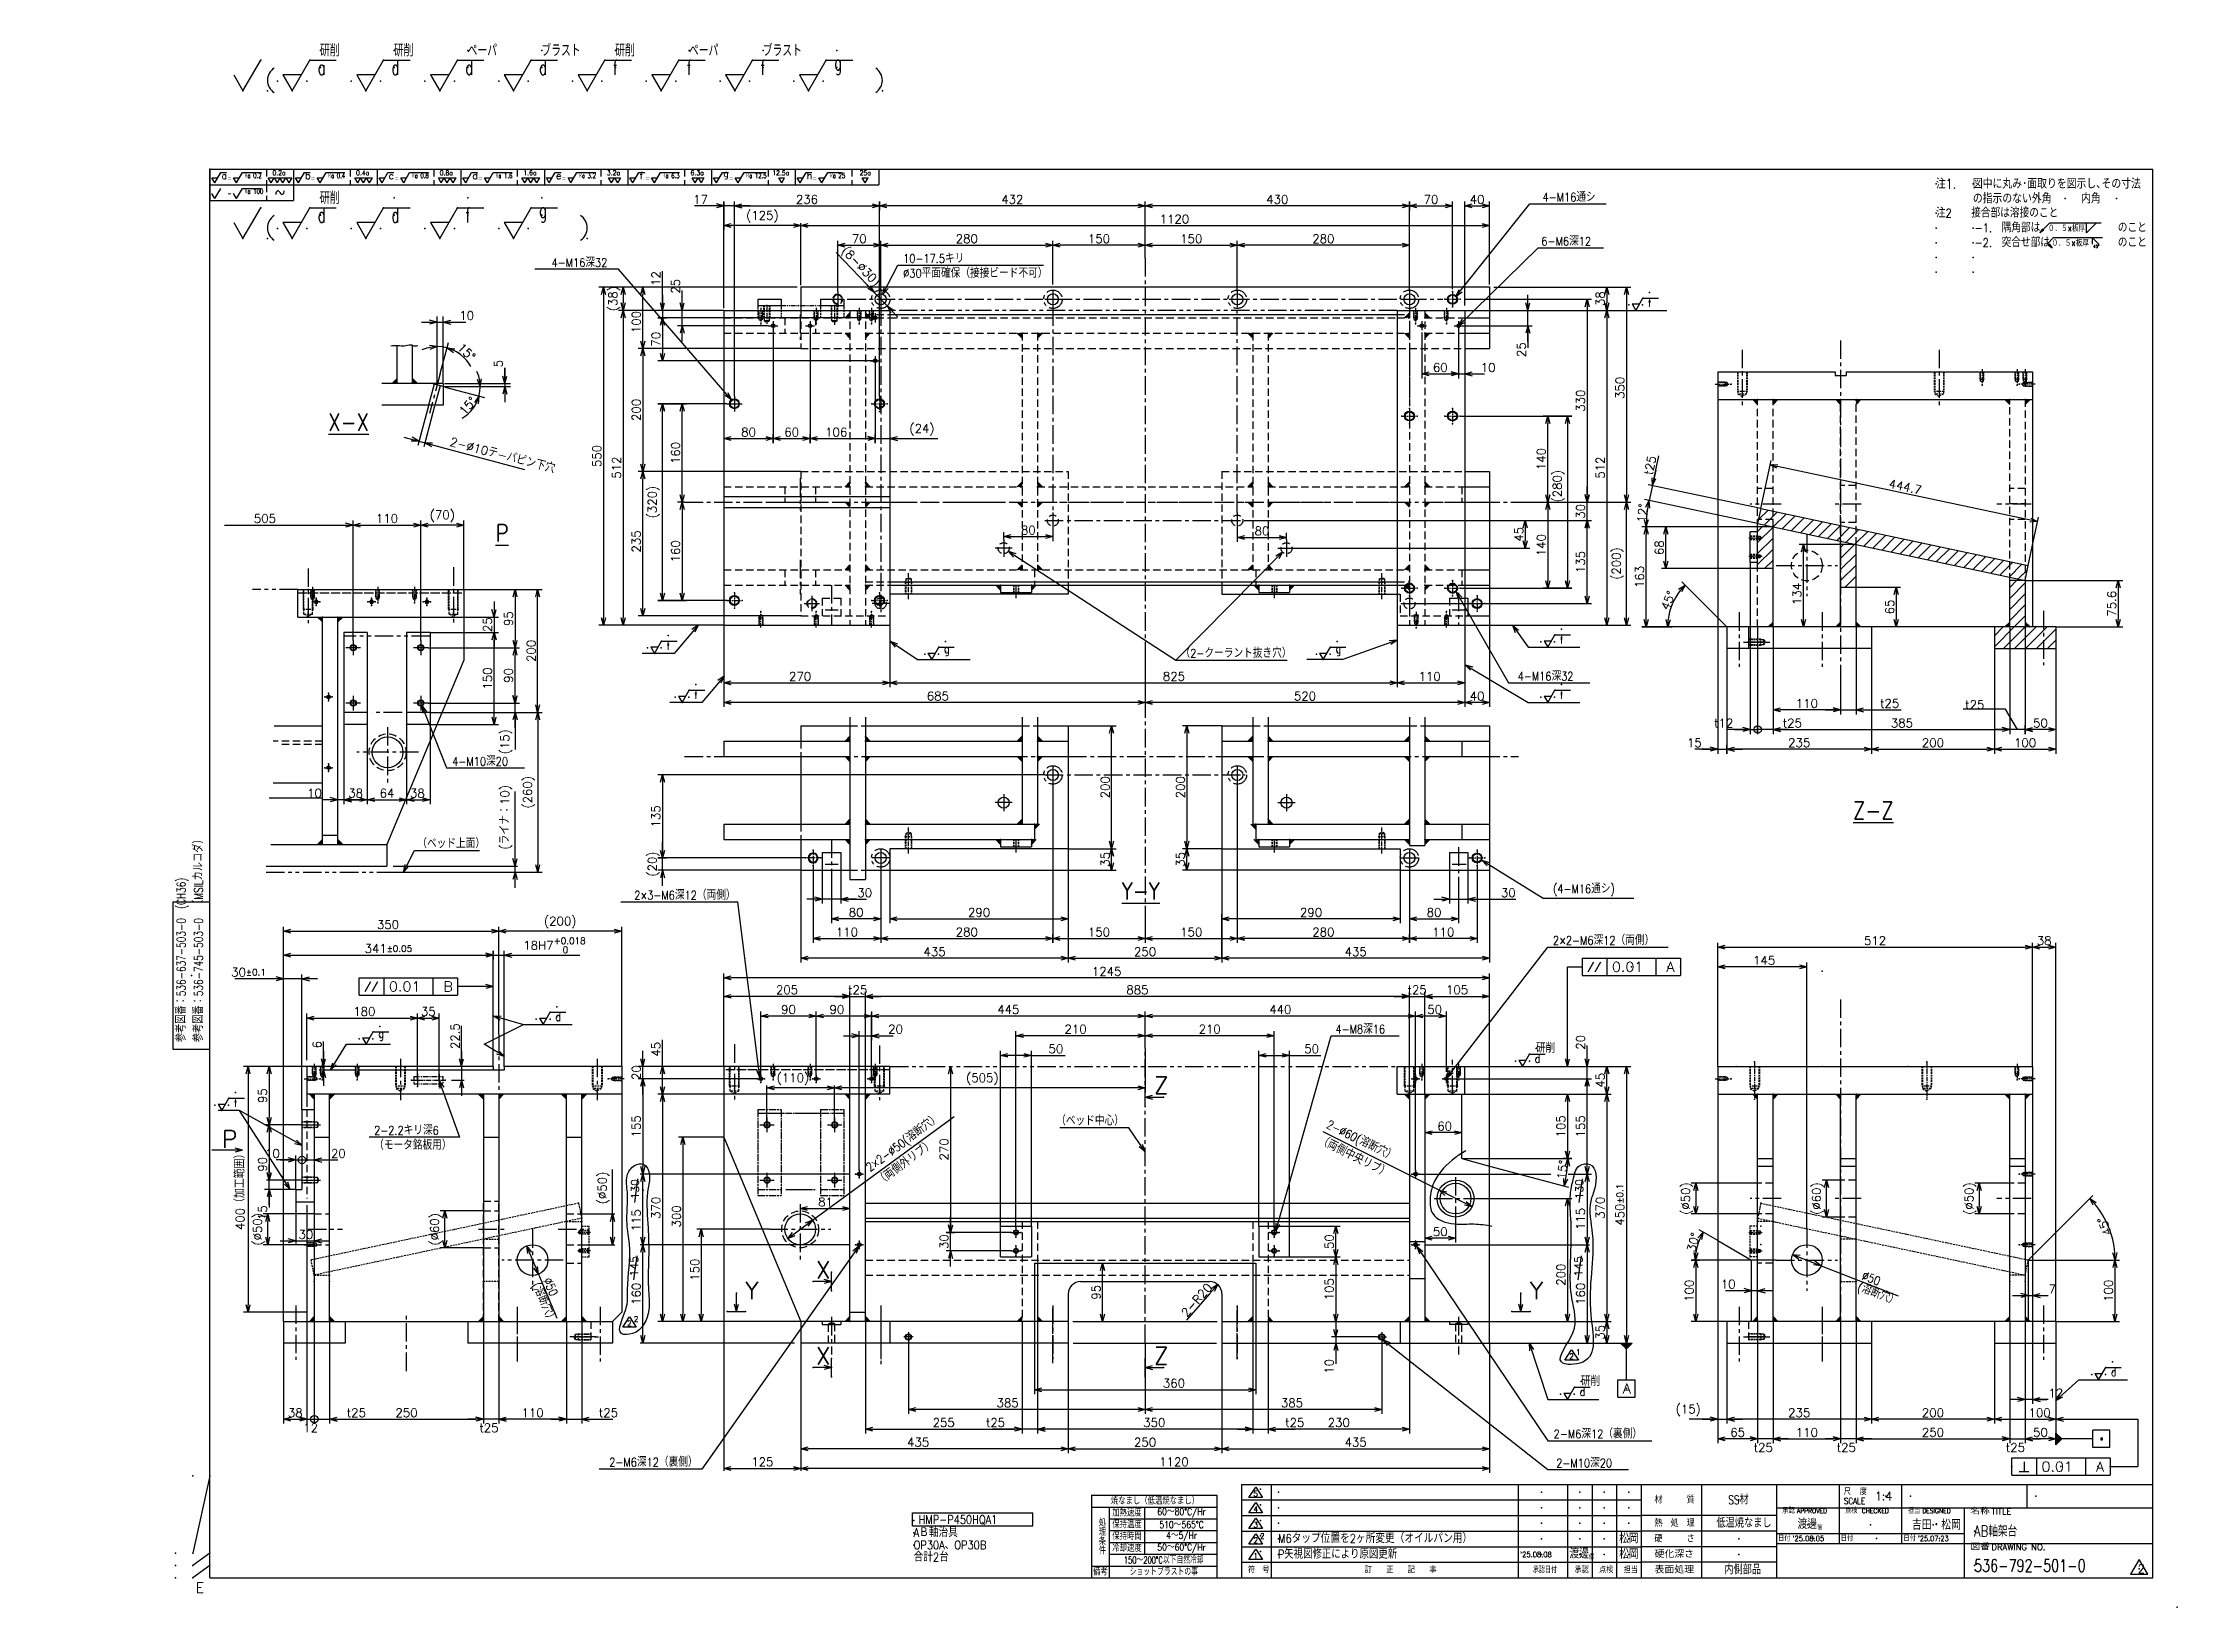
# Model space of a CAD drawing. Header units: millimetres. Extents: x -868 to 0, y 0 to 636.
import ezdxf

# ---------------------------------------------------------------- set-up
doc = ezdxf.new("R2010")
doc.units = ezdxf.units.MM
for name, pattern in [('CENTER', [12, 7.5, -1.5, 1.5, -1.5]), ('DASHED', [4.5, 3, -1.5]), ('PHANTOM', [15, 7.5, -1.5, 1.5, -1.5, 1.5, -1.5])]:
    doc.linetypes.add(name, pattern=pattern)
doc.layers.add('VIEW0001', color=7, linetype='Continuous')
doc.styles.get("Standard").update_dxf_attribs({"font": 'ROMANS', "bigfont": 'EXTFONT'})
doc.dimstyles.new('ISO-25', dxfattribs={"dimtxt": 2.5, "dimasz": 2.5, "dimexe": 1.25, "dimexo": 0.625, "dimtad": 1, "dimtxsty": 'Standard', "dimcen": 2.5, "dimadec": 0, "dimazin": 0, "dimtfac": 1, "dimtmove": 0, "dimatfit": 3, "dimfxl": 1, "dimarcsym": 0})
pattern_1 = [(45, (0, 0), (-0.89443, 0.89443), [])]
pattern_2 = [(45, (0, 0), (-2.236068, 2.236068), [])]
pattern_3 = [(45, (0, 0), (-0.2236068, 0.2236068), [])]

msp = doc.modelspace()

# ---------------------------------------------------------------- texts
at = {"color": 7, "attachment_point": 7}
for s, insert, char_height in [('{\\W0.833333;\\LX-X\\l}', (-751.834, 478.555), 7), ('{\\W0.833333;\\LP\\l}', (-683.822, 433.474), 7), ('{\\W0.833333;\\LZ-Z\\l}', (-131.841, 320.588), 7), ('{\\W0.833333;\\LY-Y\\l}', (-429.216, 287.826), 7), ('{\\W1.06667;0.01}', (-727.208, 250.5), 4), ('{\\W1.06667;B}', (-705.047, 250.5), 4), ('{\\W0.833333;研削}', (-260.798, 225.54), 3.5), ('{\\W1;P}', (-795.111, 186.953), 7), ('{\\W0.833333;研削}', (-242.525, 90.05), 3.5)]:
    msp.add_mtext(s, dxfattribs=dict(at, insert=insert, char_height=char_height))
at = {"layer": 'VIEW0001', "color": 7}
for s, insert, char_height, attachment_point in [('{\\W0.666667;研削}', (-755.242, 630.763), 5, 7), ('{\\W0.666667;研削}', (-725.242, 630.763), 5, 7), ('{\\W0.666667;ペーパ}', (-695.242, 630.763), 5, 7), ('{\\W0.666667;ブラスト}', (-665.242, 630.763), 5, 7), ('{\\W0.666667;研削}', (-635.242, 630.763), 5, 7), ('{\\W0.666667;ペーパ}', (-605.242, 630.763), 5, 7), ('{\\W0.666667;ブラスト}', (-575.242, 630.763), 5, 7), ('{\\W0.666667;研削}', (-755.242, 570.763), 5, 7), ('{\\W0.833333;注1.}', (-98.143, 577), 4, 7), ('{\\W0.833333;図中に丸み･面取りを図示し､その寸法}', (-83.143, 577), 4, 7), ('{\\W0.833333;の指示のない外角\u3000\u3000\u3000内角}', (-83.143, 571), 4, 7), ('{\\W0.833333;注2\u3000\u3000接合部は溶接のこと}', (-98.14, 565.25), 3.5, 7), ('{\\W0.833333;\u3000\u3000\u3000\u3000-1.\u3000隅角部は\u3000\u3000\u3000\u3000\u3000\u3000\u3000\u3000のこと}', (-98.14, 559.25), 3.5, 7), ('{\\W0.833333;\u3000\u3000\u3000\u3000-2.\u3000突合せ部は\u3000\u3000\u3000\u3000\u3000\u3000\u3000のこと}', (-98.14, 553.25), 3.5, 7), ('{\\W0.761905;０．５×板厚}', (-45.024, 560.78), 2.5, 5), ('{\\W0.761905;０．５×板厚}', (-43.524, 554.78), 2.5, 5), ('{\\W0.761905;45°}', (-32.989, 553.538), 1.3, 5), ('{\\W1;Z}', (-416.078, 208.796), 7, 7), ('{\\W1;X}', (-553.584, 133.796), 7, 7), ('{\\W1;Y}', (-582.272, 125.329), 7, 7), ('{\\W1;Y}', (-263.272, 125.329), 7, 7), ('{\\W1;2}', (-629.402, 115.484), 2.2, 5), ('{\\W1;2}', (-626.71, 117.241), 2.2, 5), ('{\\W1;X}', (-553.584, 98.796), 7, 7), ('{\\W1;Z}', (-416.078, 98.796), 7, 7), ('{\\W1;1}', (-243.601, 103.836), 2.2, 5), ('{\\W1;2}', (-246.293, 102.08), 2.2, 5), ('{\\W0.761905;焼なまし（低温焼なまし）}', (-415.7, 43.2), 2.8, 5), ('{\\W1;5}', (-374.749, 46.233), 2.2, 5), ('{\\W0.833333;材\u3000\u3000\u3000質}', (-212.6, 42.267), 2.8, 7), ('{\\W0.761905;SS材}', (-182.6, 41.917), 3.5, 7), ('{\\W0.833333;尺}', (-135.625, 45.75), 2.5, 7), ('{\\W0.848484;SCALE}', (-135.576, 42), 2.5, 7), ('{\\W0.833333;度}', (-129.125, 45.75), 2.5, 7), ('{\\W0.914286;1:4}', (-122.85, 43.5), 3.5, 7), ('{\\W0.833333;{\\H0.5x;\\S\u3000;}HMP-P450HQA1{\\H0.5x;\\S\u3000;}}', (-513.85, 33.589), 3.5, 7), ('{\\W0.761905;保持温度}', (-427.1, 33.6), 2.8, 5), ('{\\W0.761905;加熱速度}', (-427.1, 38.4), 2.8, 5), ('{\\W0.808452;60～80°C/Hr}', (-404.9, 38.4), 2.8, 5), ('{\\W0.808452;510～565°C}', (-404.9, 33.6), 2.8, 5), ('{\\W1;4}', (-374.749, 39.9), 2.2, 5), ('{\\W0.833333;熱\u3000処\u3000理}', (-212.6, 32.767), 2.8, 7), ('{\\W0.761905;低温焼なまし}', (-187.4, 32.417), 3.5, 7), ('{\\W0.833333;承認}', (-160.636, 38.15), 2.2, 7), ('{\\W0.888889;APPROVED}', (-154.687, 38.25), 2, 7), ('{\\W0.761905;\\A1;渡邊{\\H0.5x;\\S^ 信;}}', (-154.436, 31.5), 4, 7), ('{\\W0.833333;点検}', (-135.136, 38.15), 2.2, 7), ('{\\W0.888889;CHECKED}', (-128.298, 38.25), 2, 7), ('{\\W0.833333;担当}', (-109.636, 38.15), 2.2, 7), ('{\\W0.761905;吉田・松岡}', (-107.879, 31.5), 4, 7), ('{\\W0.888889;DESIGNED}', (-103.687, 38.25), 2, 7), ('{\\W1.16667;名称}', (-84.125, 37.75), 2.5, 7), ('{\\W1;TITLE}', (-75.589, 37.75), 2.5, 7), ('{\\W0.833333;AＢ軸治具}', (-513.85, 28.589), 3.5, 7), ('{\\W0.833333;OP30A、OP30B}', (-513.85, 23.589), 3.5, 7), ('{\\W0.761905;保持時間}', (-427.1, 28.8), 2.8, 5), ('{\\W0.808452;50～60°C/Hr}', (-404.9, 24), 2.8, 5), ('{\\W0.808452;4～5/Hr}', (-404.9, 28.8), 2.8, 5), ('{\\W1;3}', (-374.749, 33.567), 2.2, 5), ('{\\W1;2}', (-374.749, 27.233), 2.2, 5), ('{\\W0.833333;2}', (-372.057, 28.99), 2.2, 5), ('{\\W0.833333;M6タップ位置を2ヶ所変更（オイルパン用）}', (-365.625, 26.083), 3.5, 7), ('{\\W0.833333;松岡}', (-223, 27.833), 3.5, 5), ('{\\W0.833333;硬\u3000\u3000\u3000さ}', (-212.6, 26.433), 2.8, 7), ('{\\W0.833333;日付}', (-162.386, 26.9), 2.2, 7), ("{\\W0.914286;'25.08.05}", (-156.519, 26.9), 2.2, 7), ('{\\W0.833333;日付}', (-136.886, 26.9), 2.2, 7), ('{\\W0.833333;日付}', (-111.386, 26.9), 2.2, 7), ("{\\W0.761905;'25.07.23}", (-105.519, 26.9), 2.2, 7), ('{\\W0.761905;AB軸架台}', (-82.648, 28.75), 4.5, 7), ('{\\W0.833333;合計2台}', (-513.85, 18.589), 3.5, 7), ('{\\W0.761905;冷却速度}', (-427.1, 24), 2.8, 5), ('{\\W0.707714;150～200°C以下自然冷却}', (-412.1, 19.2), 2.8, 5), ('{\\W1;1}', (-374.749, 20.9), 2.2, 5), ('{\\W0.780947;P矢視図修正により原図更新}', (-365.617, 19.75), 3.5, 7), ("{\\W0.914286;'25.08.08}", (-267.269, 20.4), 2.2, 7), ('{\\W0.761905;\\A1;渡邊{\\H0.5x;\\S^ 信;}}', (-247.186, 19.5), 4, 7), ('{\\W0.833333;松岡}', (-223, 21.5), 3.5, 5), ('{\\W1.10119;硬化深さ}', (-212.55, 20.1), 2.8, 7), ('{\\W1.16667;図番}', (-84.125, 23.25), 2.5, 7), ('{\\W0.761905;536-792-501-0}', (-82.664, 14.5), 5, 7), ('{\\W1;DRAWING NO.}', (-75.589, 23.25), 2.5, 7), ('{\\W1;2}', (-16.125, 13.95), 3.5, 7), ('{\\W1;E}', (-805.744, 5.916), 4.1672, 7), ('{\\W0.761905;備考}', (-437.9, 14.4), 2.8, 5), ('{\\W0.707714;ショットブラストの事}', (-412.1, 14.4), 2.8, 5), ('{\\W0.833333;符\u3000号}', (-377.893, 13.917), 2.5, 7), ('{\\W0.833333;訂\u3000\u3000正\u3000\u3000記\u3000\u3000事}', (-330.393, 13.917), 2.5, 7), ('{\\W0.7;承認日付}', (-262.043, 13.917), 2.5, 7), ('{\\W0.833333;承認}', (-245.143, 13.917), 2.5, 7), ('{\\W0.833333;点検}', (-235.143, 13.917), 2.5, 7), ('{\\W0.833333;担当}', (-225.143, 13.917), 2.5, 7), ('{\\W1.10119;表面処理}', (-212.55, 13.767), 2.8, 7), ('{\\W0.761905;内側部品}', (-184.2, 13.417), 3.5, 7)]:
    msp.add_mtext(s, dxfattribs=dict(at, insert=insert, char_height=char_height, attachment_point=attachment_point))
at = {"layer": 'VIEW0001', "color": 7, "attachment_point": 7, "rotation": 90}
for s, insert, char_height in [('{\\W0.761905;参考図番：536-745-503-0\u3000（MSILカルコダ）}', (-802.75, 229.885), 3.5), ('{\\W0.761905;参考図番：536-637-503-0\u3000(CH36)}', (-808.75, 229.885), 3.5), ('{\\W1;130}', (-625.536, 165.972), 3.2), ('{\\W1;130}', (-241.536, 165.972), 3.2), ('{\\W1;145}', (-625.912, 134.578), 3.2), ('{\\W1;145}', (-241.912, 134.578), 3.2)]:
    msp.add_mtext(s, dxfattribs=dict(at, insert=insert, char_height=char_height))
at = {"layer": 'VIEW0001', "color": 7, "insert": (-437.1, 28.8), "char_height": 2.8, "width": 1.9872, "attachment_point": 5, "line_spacing_factor": 0.8055}
msp.add_mtext('{\\fＭＳ Ｐゴシック|b0|i0|c0|p0;\\W0.76191x;処}\\P{\\fＭＳ Ｐゴシック|b0|i0|c0|p0;\\W0.76191x;理}\\P{\\fＭＳ Ｐゴシック|b0|i0|c0|p0;\\W0.76191x;条}\\P{\\fＭＳ Ｐゴシック|b0|i0|c0|p0;\\W0.76191x;件}', dxfattribs=at)

# ---------------------------------------------------------------- blocks, each defined once
blk = doc.blocks.new('DTL0026')
at = {"color": 0, "linetype": 'DASHED'}
for p, q in [((-4, 12), (-4, 0)), ((-3.4, 12), (-3.4, 0)), ((3.4, 12), (3.4, 0)), ((4, 12), (4, 0))]:
    blk.add_line(p, q, dxfattribs=at)
at = {"color": 0}
blk.add_point((0, 0), dxfattribs=at)
blk = doc.blocks.new('DTL0018')
h = blk.add_hatch()
h.set_pattern_fill('ANSI31', color=0, scale=0.4, style=0, pattern_type=2)
h.set_pattern_definition(pattern_1)
h.paths.add_polyline_path([(0, 8), (8, 0), (0, 0)])
at = {"color": 0, "linetype": 'Continuous'}
blk.add_line((8, 0), (0, 8), dxfattribs=at)
at = {"color": 0}
blk.add_point((0, 0), dxfattribs=at)
blk = doc.blocks.new('DTL0027')
at = {"color": 0, "linetype": 'CENTER'}
for p, q in [((-6, 0), (6, 0)), ((0, 6), (0, -6))]:
    blk.add_line(p, q, dxfattribs=at)
at = {"color": 0, "linetype": 'DASHED'}
for radius in [3, 2.5]:
    blk.add_circle((0, 0), radius, dxfattribs=at)
at = {"color": 0}
for p in [(-6, 0), (0, 6), (0, 6), (0, 6), (0, 0), (6, 0), (0, -6), (0, -6), (0, -6)]:
    blk.add_point(p, dxfattribs=at)
blk = doc.blocks.new('DTL0028')
at = {"color": 0, "linetype": 'CENTER'}
blk.add_line((4.2, 0), (-21.8, 0), dxfattribs=at)
at = {"color": 0, "linetype": 'DASHED'}
for p, q in [((-15, 2.5), (-16.4, 0)), ((-15, -2.5), (-16.4, 0)), ((-15, -2.5), (-15, 2.5)), ((-15, 2.5), (0, 2.5)), ((-12, 3), (-12.9, 2.5)), ((-12, -3), (-12, 3)), ((-12, 3), (0, 3)), ((-15, -2.5), (0, -2.5)), ((-12, -3), (-12.9, -2.5)), ((-12, -3), (0, -3))]:
    blk.add_line(p, q, dxfattribs=at)
at = {"color": 0}
for p in [(-21.8, 0), (-12, 0), (0, 0)]:
    blk.add_point(p, dxfattribs=at)
blk = doc.blocks.new('USER0010')
at = {"color": 0, "linetype": 'Continuous'}
for p, q in [((-2.4, 0), (2.4, 0)), ((0, -2.4), (-2.4, 0)), ((-2.24, -0.16), (2.24, -0.16)), ((-2.08, -0.32), (2.08, -0.32)), ((-1.92, -0.48), (1.92, -0.48)), ((-1.76, -0.64), (1.76, -0.64)), ((-1.6, -0.8), (1.6, -0.8)), ((-1.44, -0.96), (1.44, -0.96)), ((-1.28, -1.12), (1.28, -1.12)), ((-1.12, -1.28), (1.12, -1.28)), ((-0.96, -1.44), (0.96, -1.44)), ((-0.8, -1.6), (0.8, -1.6)), ((-0.64, -1.76), (0.64, -1.76)), ((-0.48, -1.92), (0.48, -1.92)), ((-0.32, -2.08), (0.32, -2.08)), ((-0.16, -2.24), (0.16, -2.24)), ((0, -2.4), (2.4, 0)), ((0, -15), (0, -2.4)), ((-3.5, -15), (3.5, -15)), ((-3.5, -22), (-3.5, -15)), ((3.5, -22), (3.5, -15)), ((-3.5, -22), (3.5, -22))]:
    blk.add_line(p, q, dxfattribs=at)
at = {"color": 0}
for p in [(0, 0), (0, 0), (0, 0), (0, 0), (0, -18.5)]:
    blk.add_point(p, dxfattribs=at)
at = {"color": 0, "insert": (-1.52, -20.5), "char_height": 4, "attachment_point": 7}
blk.add_mtext('{\\W1.06667;A}', dxfattribs=at)
blk = doc.blocks.new('USER0011')
at = {"color": 0, "linetype": 'Continuous'}
for p, q in [((0, 3.5), (0, -3.5)), ((0, 3.5), (40, 3.5)), ((2.46, -2), (4.77, 2)), ((5.23, -2), (7.54, 2)), ((10, 3.5), (10, -3.5)), ((30, 3.5), (30, -3.5)), ((40, 3.5), (40, -3.5)), ((0, -3.5), (40, -3.5))]:
    blk.add_line(p, q, dxfattribs=at)
at = {"color": 0}
for p in [(0, 0), (20, 0), (35, 0), (40, 0)]:
    blk.add_point(p, dxfattribs=at)
at = {"color": 0, "char_height": 4, "attachment_point": 7}
for s, insert in [('{\\W1.06667;0.01}', (12.08, -2)), ('{\\W1.06667;A}', (34.24, -2))]:
    blk.add_mtext(s, dxfattribs=dict(at, insert=insert))
blk = doc.blocks.new('DTL0055')
at = {"color": 0, "linetype": 'CENTER'}
blk.add_line((-7.9, 0), (34.6, 0), dxfattribs=at)
at = {"color": 0, "linetype": 'DASHED'}
for p, q in [((20, 5), (0, 5)), ((25, 4.2), (0, 4.2)), ((20, 5), (20, -5)), ((20, 5), (21.3, 4.2)), ((25, 4.2), (27.5, 0)), ((25, 4.2), (25, -4.3)), ((25, -4.3), (0, -4.3)), ((20, -5), (0, -5)), ((20, -5), (21.3, -4.3)), ((25, -4.3), (27.5, 0))]:
    blk.add_line(p, q, dxfattribs=at)
at = {"color": 0}
for p in [(0, 0), (20, 0)]:
    blk.add_point(p, dxfattribs=at)
blk = doc.blocks.new('DTL0059')
at = {"color": 0, "linetype": 'CENTER'}
blk.add_line((-2.2, 0), (19.1, 0), dxfattribs=at)
at = {"color": 0, "linetype": 'DASHED'}
for p, q in [((0, 3), (12, 3)), ((0, 2.4), (16, 2.4)), ((12, 3), (12, -3)), ((16, 2.4), (16, -2.4)), ((16, 2.4), (17.4, 0)), ((16, -2.4), (17.4, 0)), ((0, -2.4), (16, -2.4)), ((0, -3), (12, -3))]:
    blk.add_line(p, q, dxfattribs=at)
at = {"color": 0}
for p in [(0, 0), (17.4, 0)]:
    blk.add_point(p, dxfattribs=at)
blk = doc.blocks.new('DTL0060')
at = {"color": 0, "linetype": 'DASHED'}
for p, q in [((0, 8), (32, 8)), ((0, 7), (36, 7)), ((32, 8), (32, -8)), ((36, 7), (40, 0)), ((36, 7), (36, -7)), ((0, -7), (36, -7)), ((0, -8), (32, -8)), ((36, -7), (40, 0))]:
    blk.add_line(p, q, dxfattribs=at)
at = {"color": 0}
for p in [(0, 0), (40, 0)]:
    blk.add_point(p, dxfattribs=at)
blk = doc.blocks.new('DTL0061')
at = {"color": 0, "linetype": 'Continuous'}
blk.add_line((-235, 248.7), (-235, 248.7), dxfattribs=at)
at = {"color": 0, "linetype": 'DASHED'}
for p, q in [((-129.8, 227.5), (-135, 203.1)), ((-129.8, 227.5), (305.2, 135.1)), ((-135, 203.1), (300, 110.6)), ((-110, 197.8), (-135, 197.8)), ((300, 110.6), (275, 110.6)), ((300, 110.6), (305.2, 135.1)), ((0, 100), (25, 100))]:
    blk.add_line(p, q, dxfattribs=at)
at = {"color": 100, "linetype": 'DASHED'}
blk.add_line((25, 169.1), (0, 169.1), dxfattribs=at)
at = {"color": 0}
for p in [(-235, 248.7), (-129.8, 227.5), (-129.8, 227.5), (-135, 203.1), (-135, 203.1), (-135, 197.8), (-110, 197.8), (0, 169.1), (25, 169.1), (275, 110.6), (300, 110.6), (300, 110.6), (300, 110.6), (305.2, 135.1), (305.2, 135.1), (0, 100), (25, 100), (275, 100), (300, 100), (0, 0)]:
    blk.add_point(p, dxfattribs=at)
blk = doc.blocks.new('DTL0058')
at = {"color": 0, "linetype": 'CENTER'}
for p, q in [((-490, 457.3), (-490, 396.5)), ((-210, 457.3), (-210, 396.5))]:
    blk.add_line(p, q, dxfattribs=at)
at = {"color": 0, "linetype": 'DASHED'}
for p, q in [((-497, 140), (-497, 190)), ((-485, 190), (-497, 190)), ((-485, 140), (-497, 140))]:
    blk.add_line(p, q, dxfattribs=at)
at = {"color": 0}
for p in [(-380, 605), (-490, 457.3), (-210, 457.3), (-520, 450), (-490, 450), (-380, 450), (-240, 450), (-210, 450), (-490, 410), (-490, 396.5), (-210, 410), (-210, 396.5), (-585, 248.7), (-585, 248.7), (-479.8, 227.5), (-479.8, 227.5), (-479.8, 227.5), (-479.8, 227.5), (-497, 190), (-497, 190), (-497, 190), (-497, 180.2), (-497, 180), (-485, 203.1), (-485, 203.1), (-485, 203.1), (-485, 203.1), (-485, 200), (-485, 197.8), (-485, 197.8), (-479.6, 190.2), (-460, 197.8), (-460, 197.8), (-497, 150.2), (-497, 150), (-497, 140), (-497, 140), (-497, 140), (-485, 150), (-479.6, 160.2), (-350, 169.1), (-350, 169.1), (-325, 169.1), (-325, 169.1), (-75, 110.6), (-75, 110.6), (-50, 110.6), (-50, 110.6), (-50, 110.6), (-50, 110.6), (-50, 110.6), (-50, 110.6), (-44.8, 135.1), (-44.8, 135.1), (-44.8, 135.1), (-44.8, 135.1), (-350, 100), (-350, 100), (-325, 100), (-325, 100), (-75, 100), (-75, 100), (-50, 100), (-50, 100), (-350, 0), (-350, 0), (-350, 0), (0, 0)]:
    blk.add_point(p, dxfattribs=at)
at = {"color": 0, "rotation": 269.9999999999999}
for p in [(-490, 450), (-210, 450)]:
    blk.add_blockref('DTL0060', p, dxfattribs=at)
at = {"color": 0}
for name, p in [('DTL0061', (-350, 0)), ('DTL0059', (-497, 180)), ('DTL0059', (-497, 150))]:
    blk.add_blockref(name, p, dxfattribs=at)
blk = doc.blocks.new('DTL0062')
at = {"color": 0, "linetype": 'CENTER'}
for p, q in [((-8, 0), (8, 0)), ((0, 8), (0, -8))]:
    blk.add_line(p, q, dxfattribs=at)
at = {"color": 3, "linetype": 'Continuous'}
for radius in [4, 3.4]:
    blk.add_circle((0, 0), radius, dxfattribs=at)
at = {"color": 0}
for p in [(-8, 0), (-8, 0), (-8, 0), (0, 8), (0, 8), (0, 0), (0, 0), (4, 0), (4, 0), (8, 0), (8, 0), (8, 0), (0, -8), (0, -8)]:
    blk.add_point(p, dxfattribs=at)
blk = doc.blocks.new('DTL0063')
at = {"color": 0, "linetype": 'DASHED'}
for p, q in [((32, 8), (0, 8)), ((40, 7), (0, 7)), ((32, 8), (32, -8)), ((32, 8), (33.7, 7)), ((40, 7), (40, -7)), ((40, 7), (44, 0)), ((40, -7), (0, -7)), ((32, -8), (0, -8)), ((32, -8), (33.7, -7)), ((40, -7), (44, 0))]:
    blk.add_line(p, q, dxfattribs=at)
at = {"color": 0}
for p in [(0, 0), (37, 0)]:
    blk.add_point(p, dxfattribs=at)
blk = doc.blocks.new('DTL0064')
at = {"color": 0, "linetype": 'CENTER'}
for p, q in [((-6, 0), (6, 0)), ((0, 6), (0, -6))]:
    blk.add_line(p, q, dxfattribs=at)
at = {"color": 0, "linetype": 'Continuous'}
for radius in [3, 2.5]:
    blk.add_circle((0, 0), radius, dxfattribs=at)
at = {"color": 0}
for p in [(-6, 0), (-6, 0), (-6, 0), (0, 6), (0, 6), (0, 0), (6, 0), (6, 0), (6, 0), (0, -6), (0, -6)]:
    blk.add_point(p, dxfattribs=at)
blk = doc.blocks.new('DTL0065')
h = blk.add_hatch()
h.set_pattern_fill('ANSI31', color=0, scale=0.4, style=0, pattern_type=2)
h.set_pattern_definition(pattern_1)
h.paths.add_polyline_path([(0, 8), (8, 0), (0, 0)])
at = {"color": 0, "linetype": 'Continuous'}
blk.add_line((8, 0), (0, 8), dxfattribs=at)
at = {"color": 0}
blk.add_point((0, 0), dxfattribs=at)
blk = doc.blocks.new('DTL0066')
at = {"color": 0, "linetype": 'DASHED'}
for p, q in [((-65, -260), (-53, -260)), ((-53, -310), (-53, -260)), ((-65, -310), (-53, -310))]:
    blk.add_line(p, q, dxfattribs=at)
at = {"color": 0}
blk.add_point((0, 0), dxfattribs=at)
at = {"color": 0, "yscale": -1, "rotation": 180}
for name, p in [('DTL0061', (-200, -450)), ('DTL0059', (-53, -270)), ('DTL0059', (-53, -300))]:
    blk.add_blockref(name, p, dxfattribs=at)
blk = doc.blocks.new('DTL0029')
at = {"color": 0, "linetype": 'CENTER'}
for p, q in [((-12.5, 0), (12.5, 0)), ((0, 12.5), (0, -12.5))]:
    blk.add_line(p, q, dxfattribs=at)
at = {"color": 0, "linetype": 'Continuous'}
for radius in [8, 7]:
    blk.add_circle((0, 0), radius, dxfattribs=at)
at = {"color": 0}
for p in [(-12.5, 0), (-12.5, 0), (-12.5, 0), (0, 12.5), (0, 0), (12.5, 0), (12.5, 0), (12.5, 0), (0, -12.5)]:
    blk.add_point(p, dxfattribs=at)
blk = doc.blocks.new('DTL0030')
at = {"color": 0, "linetype": 'CENTER'}
for p, q in [((-6, 0), (6, 0)), ((0, 6), (0, -6))]:
    blk.add_line(p, q, dxfattribs=at)
at = {"color": 0, "linetype": 'Continuous'}
for radius in [3, 2.5]:
    blk.add_circle((0, 0), radius, dxfattribs=at)
at = {"color": 0}
for p in [(-6, 0), (-6, 0), (-6, 0), (0, 6), (0, 6), (0, 0), (6, 0), (6, 0), (6, 0), (0, -6), (0, -6)]:
    blk.add_point(p, dxfattribs=at)
blk = doc.blocks.new('USER0012')
at = {"color": 0, "linetype": 'Continuous'}
for p, q in [((-40, 3.5), (0, 3.5)), ((-40, -3.5), (-40, 3.5)), ((-35, 2), (-35, -2)), ((-30, 3.5), (-30, -3.5)), ((-10, 3.5), (-10, -3.5)), ((0, 3.5), (0, -3.5)), ((-40, -3.5), (0, -3.5)), ((-37, -2), (-33, -2))]:
    blk.add_line(p, q, dxfattribs=at)
at = {"color": 0}
for p in [(-40, 0), (-40, 0), (-20, 0), (-5, 0), (0, 0)]:
    blk.add_point(p, dxfattribs=at)
at = {"color": 0, "char_height": 4, "attachment_point": 7}
for s, insert in [('{\\W1.06667;0.01}', (-27.92, -2)), ('{\\W1.06667;A}', (-5.76, -2))]:
    blk.add_mtext(s, dxfattribs=dict(at, insert=insert))
blk = doc.blocks.new('DTL0068')
at = {"color": 0, "linetype": 'Continuous'}
for p, q in [((9.6, 0), (0, 9.6)), ((0, -9.6), (0, 9.6)), ((0.6, -9), (0.6, 9)), ((1.3, -8.3), (1.3, 8.3)), ((1.9, -7.7), (1.9, 7.7)), ((2.6, -7), (2.6, 7)), ((3.2, -6.4), (3.2, 6.4)), ((3.8, -5.8), (3.8, 5.8)), ((4.5, -5.1), (4.5, 5.1)), ((5.1, -4.5), (5.1, 4.5)), ((5.8, -3.8), (5.8, 3.8)), ((6.4, -3.2), (6.4, 3.2)), ((7, -2.6), (7, 2.6)), ((7.7, -1.9), (7.7, 1.9)), ((8.3, -1.3), (8.3, 1.3)), ((9, -0.6), (9, 0.6)), ((60, -14), (60, 14)), ((88, 14), (60, 14)), ((88, -14), (88, 14)), ((9.6, 0), (0, -9.6)), ((60, 0), (9.6, 0)), ((88, -14), (60, -14))]:
    blk.add_line(p, q, dxfattribs=at)
at = {"color": 0}
for p in [(0, 0), (0, 0), (74, 0)]:
    blk.add_point(p, dxfattribs=at)
at = {"color": 0, "insert": (72.5, -2), "char_height": 4, "attachment_point": 7}
blk.add_mtext('{\\W1.06667;B}', dxfattribs=at)
blk = doc.blocks.new('USER0013')
at = {"color": 0, "linetype": 'Continuous'}
for radius in [3, 2.5]:
    blk.add_circle((0, 0), radius, dxfattribs=at)
at = {"color": 0}
blk.add_point((0, 0), dxfattribs=at)
blk = doc.blocks.new('DTL0069')
at = {"color": 0, "linetype": 'CENTER'}
for p, q in [((-10, 0), (45, 0)), ((0, 10), (0, -10)), ((35, 10), (35, -10))]:
    blk.add_line(p, q, dxfattribs=at)
at = {"color": 0, "linetype": 'PHANTOM'}
for p, q in [((-6, 6), (41, 6)), ((-6, 6), (-6, -6)), ((41, 6), (41, -6)), ((-6, -6), (41, -6))]:
    blk.add_line(p, q, dxfattribs=at)
at = {"color": 0, "linetype": 'Continuous'}
for centre in [(0, 0), (35, 0)]:
    blk.add_circle(centre, 1.1, dxfattribs=at)
at = {"color": 0}
for p in [(-10, 0), (0, 10), (0, 0), (35, 10), (35, 0), (45, 0), (0, -10), (35, -10)]:
    blk.add_point(p, dxfattribs=at)
blk = doc.blocks.new('USER0014')
at = {"color": 0, "linetype": 'DASHED'}
for p, q in [((20, 5), (0, 5)), ((25, 4.2), (0, 4.2)), ((20, 5), (20, -5)), ((20, 5), (21.3, 4.2)), ((25, 4.2), (27.5, 0)), ((25, 4.2), (25, -4.3)), ((25, -4.3), (0, -4.3)), ((20, -5), (0, -5)), ((20, -5), (21.3, -4.3)), ((25, -4.3), (27.5, 0))]:
    blk.add_line(p, q, dxfattribs=at)
at = {"color": 0}
for p in [(0, 0), (20, 0)]:
    blk.add_point(p, dxfattribs=at)
blk = doc.blocks.new('DTL0070')
at = {"color": 0, "linetype": 'DASHED'}
for p, q in [((-630, 380), (-592, 380)), ((-630, 380), (-630, 240)), ((-592, 380), (-592, 240)), ((-528, 380), (-490, 380)), ((-528, 380), (-528, 240)), ((-490, 380), (-490, 240)), ((-630, 250), (-592, 250)), ((-528, 250), (-490, 250)), ((-630, 240), (-592, 240)), ((-528, 240), (-490, 240))]:
    blk.add_line(p, q, dxfattribs=at)
at = {"color": 0, "linetype": 'PHANTOM'}
for p, q in [((-630, 374), (-490, 374)), ((-584.5, 250), (-536.5, 250))]:
    blk.add_line(p, q, dxfattribs=at)
at = {"color": 0, "linetype": 'CENTER'}
for p, q in [((-626.7, 355), (-603.2, 355)), ((-615, 366.8), (-615, 343.3)), ((-516.7, 355), (-493.2, 355)), ((-505, 366.8), (-505, 343.3)), ((-626.7, 265), (-603.2, 265)), ((-615, 276.8), (-615, 253.3)), ((-516.7, 265), (-493.2, 265)), ((-505, 276.8), (-505, 253.3))]:
    blk.add_line(p, q, dxfattribs=at)
at = {"color": 0, "linetype": 'DASHED'}
for centre, radius in [((-615, 355), 5), ((-615, 355), 4.2), ((-505, 355), 5), ((-505, 355), 4.2), ((-615, 265), 5), ((-615, 265), 4.2), ((-505, 265), 5), ((-505, 265), 4.2)]:
    blk.add_circle(centre, radius, dxfattribs=at)
at = {"color": 0}
blk.add_point((0, 0), dxfattribs=at)
blk = doc.blocks.new('DTL0071')
at = {"color": 0, "linetype": 'Continuous'}
for p, q in [((-630, 330), (-630, 313.5)), ((-630, 330), (-592, 330)), ((-630, 320), (-592, 320)), ((-592, 330), (-592, 313.9)), ((-528, 330), (-528, 313.3)), ((-528, 330), (-490, 330)), ((-528, 320), (-490, 320)), ((-490, 330), (-490, 313.2))]:
    blk.add_line(p, q, dxfattribs=at)
at = {"color": 0, "linetype": 'CENTER'}
for p, q in [((-615, 320), (-615, 289.9)), ((-505, 320), (-505, 287.6))]:
    blk.add_line(p, q, dxfattribs=at)
at = {"color": 0, "linetype": 'DASHED'}
for p, q in [((-592, 312.7), (-592, 300)), ((-630, 312.2), (-630, 300)), ((-528, 312.1), (-528, 300)), ((-490, 311.9), (-490, 300))]:
    blk.add_line(p, q, dxfattribs=at)
at = {"color": 0, "linetype": 'PHANTOM'}
blk.add_line((-591.1, 320), (-528.6, 320), dxfattribs=at)
at = {"color": 0}
for p in [(-615, 320), (-505, 320), (0, 0)]:
    blk.add_point(p, dxfattribs=at)
at = {"color": 0, "rotation": 270}
for p in [(-615, 320), (-505, 320)]:
    blk.add_blockref('USER0014', p, dxfattribs=at)
blk = doc.blocks.new('_Open30')
at = {"color": 0, "linetype": 'ByBlock', "lineweight": -2}
for p, q in [((-1, 0.267949), (0, 0)), ((0, 0), (-1, -0.267949)), ((0, 0), (-1, 0))]:
    blk.add_line(p, q, dxfattribs=at)
blk = doc.blocks.new('*D96')
at = {"color": 0, "lineweight": -2}
for p, q in [((-183.14, 107.49), (-183.14, 74.7)), ((-124.39, 107.49), (-124.39, 74.7)), ((-127.39, 76.5), (-180.14, 76.5))]:
    blk.add_line(p, q, dxfattribs=at)
at = {"layer": 'Defpoints', "color": 0}
for p in [(-183.14, 107.49), (-124.39, 107.49), (-183.14, 76.5)]:
    blk.add_point(p, dxfattribs=at)
at = {"color": 0, "lineweight": -2, "xscale": 3, "yscale": 3, "zscale": 3, "rotation": 180}
blk.add_blockref('_Open30', (-183.14, 76.5), dxfattribs=at)
at = {"color": 0, "lineweight": -2, "xscale": 3, "yscale": 3, "zscale": 3}
blk.add_blockref('_Open30', (-124.39, 76.5), dxfattribs=at)
at = {"color": 0, "insert": (-153.76, 79.14), "char_height": 3.5, "attachment_point": 5}
blk.add_mtext('235', dxfattribs=at)
blk = doc.blocks.new('*D97')
at = {"color": 0, "lineweight": -2}
for p, q in [((-284.72, 166.24), (-246.2, 166.24)), ((-248, 163.24), (-248, 119.24)), ((-278.47, 116.24), (-246.2, 116.24))]:
    blk.add_line(p, q, dxfattribs=at)
at = {"layer": 'Defpoints', "color": 0}
for p in [(-284.72, 166.24), (-278.47, 116.24), (-248, 116.24)]:
    blk.add_point(p, dxfattribs=at)
at = {"color": 0, "lineweight": -2, "xscale": 3, "yscale": 3, "zscale": 3}
for p, rotation in [((-248, 166.24), 90.00000000000004), ((-248, 116.24), 270)]:
    blk.add_blockref('_Open30', p, dxfattribs=dict(at, rotation=rotation))
at = {"color": 0, "insert": (-250.64, 135.28), "char_height": 3.5, "attachment_point": 5, "rotation": 90}
blk.add_mtext('200', dxfattribs=at)
blk = doc.blocks.new('*D98')
at = {"color": 0, "lineweight": -2}
for p, q in [((-232, 113.24), (-232, 110.49)), ((-279.72, 107.49), (-230.2, 107.49))]:
    blk.add_line(p, q, dxfattribs=at)
at = {"layer": 'Defpoints', "color": 0}
for p in [(-278.47, 116.24), (-279.72, 107.49), (-232, 107.49)]:
    blk.add_point(p, dxfattribs=at)
at = {"color": 0, "lineweight": -2, "xscale": 3, "yscale": 3, "zscale": 3}
for p, rotation in [((-232, 116.24), 90), ((-232, 107.49), 270)]:
    blk.add_blockref('_Open30', p, dxfattribs=dict(at, rotation=rotation))
at = {"color": 0, "insert": (-234.64, 111.87), "char_height": 3.5, "attachment_point": 5, "rotation": 90}
blk.add_mtext('35', dxfattribs=at)
blk = doc.blocks.new('*D99')
at = {"color": 7, "linetype": 'Continuous'}
for p, q in [((-342.19, 109.99), (-343.01, 113.04)), ((-342.19, 116.34), (-342.19, 101.14)), ((-342.19, 109.99), (-341.37, 113.04)), ((-325.36, 109.99), (-343.99, 109.99)), ((-342.19, 107.49), (-343.01, 104.44)), ((-342.19, 107.49), (-341.37, 104.44)), ((-342.19, 107.49), (-342.19, 99.07))]:
    blk.add_line(p, q, dxfattribs=at)
at = {"layer": 'Defpoints', "color": 0}
for p in [(-342.19, 107.49), (-325.36, 109.99), (-283.47, 107.49)]:
    blk.add_point(p, dxfattribs=at)
at = {"color": 0, "insert": (-344.83, 98), "char_height": 3.5, "attachment_point": 5, "rotation": 90}
blk.add_mtext('10', dxfattribs=at)
blk = doc.blocks.new('*D100')
at = {"color": 0, "lineweight": -2}
for p, q in [((-388.47, 107.49), (-388.47, 62.7)), ((-447.97, 64.5), (-391.47, 64.5))]:
    blk.add_line(p, q, dxfattribs=at)
at = {"layer": 'Defpoints', "color": 0}
for p in [(-450.97, 107.49), (-388.47, 107.49), (-388.47, 64.5)]:
    blk.add_point(p, dxfattribs=at)
at = {"color": 0, "lineweight": -2, "xscale": 3, "yscale": 3, "zscale": 3}
for p, rotation in [((-450.97, 64.5), 180), ((-388.47, 64.5), 360)]:
    blk.add_blockref('_Open30', p, dxfattribs=dict(at, rotation=rotation))
at = {"color": 0, "insert": (-419.72, 67.14), "char_height": 3.5, "attachment_point": 5}
blk.add_mtext('250', dxfattribs=at)
blk = doc.blocks.new('*D101')
at = {"color": 0, "lineweight": -2}
for p, q in [((-464.72, 116.24), (-464.72, 86.7)), ((-374.72, 116.24), (-374.72, 86.7)), ((-461.72, 88.5), (-377.72, 88.5))]:
    blk.add_line(p, q, dxfattribs=at)
at = {"layer": 'Defpoints', "color": 0}
for p in [(-464.72, 116.24), (-374.72, 116.24), (-374.72, 88.5)]:
    blk.add_point(p, dxfattribs=at)
at = {"color": 0, "lineweight": -2, "xscale": 3, "yscale": 3, "zscale": 3}
for p, rotation in [((-464.72, 88.5), 180), ((-374.72, 88.5), 360)]:
    blk.add_blockref('_Open30', p, dxfattribs=dict(at, rotation=rotation))
at = {"color": 0, "insert": (-408, 91.14), "char_height": 3.5, "attachment_point": 5}
blk.add_mtext('360', dxfattribs=at)
blk = doc.blocks.new('*D102')
at = {"color": 0, "lineweight": -2}
for p, q in [((-419.72, 107.49), (-419.72, 78.7)), ((-323.47, 108.11), (-323.47, 78.7)), ((-326.47, 80.5), (-416.72, 80.5))]:
    blk.add_line(p, q, dxfattribs=at)
at = {"layer": 'Defpoints', "color": 0}
for p in [(-419.72, 107.49), (-323.47, 108.11), (-419.72, 80.5)]:
    blk.add_point(p, dxfattribs=at)
at = {"color": 0, "lineweight": -2, "xscale": 3, "yscale": 3, "zscale": 3, "rotation": 180}
blk.add_blockref('_Open30', (-419.72, 80.5), dxfattribs=at)
at = {"color": 0, "lineweight": -2, "xscale": 3, "yscale": 3, "zscale": 3}
blk.add_blockref('_Open30', (-323.47, 80.5), dxfattribs=at)
at = {"color": 0, "insert": (-360, 83.14), "char_height": 3.5, "attachment_point": 5}
blk.add_mtext('385', dxfattribs=at)
blk = doc.blocks.new('*D103')
at = {"color": 0, "lineweight": -2}
for p, q in [((-515.97, 108.11), (-515.97, 78.7)), ((-422.72, 80.5), (-512.97, 80.5))]:
    blk.add_line(p, q, dxfattribs=at)
at = {"layer": 'Defpoints', "color": 0}
for p in [(-515.97, 108.11), (-419.72, 107.49), (-515.97, 80.5)]:
    blk.add_point(p, dxfattribs=at)
at = {"color": 0, "lineweight": -2, "xscale": 3, "yscale": 3, "zscale": 3, "rotation": 180}
blk.add_blockref('_Open30', (-515.97, 80.5), dxfattribs=at)
at = {"color": 0, "lineweight": -2, "xscale": 3, "yscale": 3, "zscale": 3}
blk.add_blockref('_Open30', (-419.72, 80.5), dxfattribs=at)
at = {"color": 0, "insert": (-475.63, 83.14), "char_height": 3.5, "attachment_point": 5}
blk.add_mtext('385', dxfattribs=at)
blk = doc.blocks.new('*D104')
at = {"color": 0, "lineweight": -2}
for p, q in [((-533.47, 116.24), (-533.47, 70.7)), ((-469.72, 116.49), (-469.72, 70.7)), ((-530.47, 72.5), (-472.72, 72.5))]:
    blk.add_line(p, q, dxfattribs=at)
at = {"layer": 'Defpoints', "color": 0}
for p in [(-533.47, 116.24), (-469.72, 116.49), (-469.72, 72.5)]:
    blk.add_point(p, dxfattribs=at)
at = {"color": 0, "lineweight": -2, "xscale": 3, "yscale": 3, "zscale": 3}
for p, rotation in [((-533.47, 72.5), 180), ((-469.72, 72.5), 360)]:
    blk.add_blockref('_Open30', p, dxfattribs=dict(at, rotation=rotation))
at = {"color": 0, "insert": (-501.6, 75.14), "char_height": 3.5, "attachment_point": 5}
blk.add_mtext('255', dxfattribs=at)
blk = doc.blocks.new('*D105')
at = {"color": 7, "linetype": 'Continuous'}
for p, q in [((-463.47, 116.24), (-463.47, 70.7)), ((-469.72, 72.5), (-481.78, 72.5)), ((-457.12, 72.5), (-476.07, 72.5)), ((-469.72, 72.5), (-472.78, 73.32)), ((-469.72, 72.5), (-472.78, 71.68)), ((-463.47, 72.5), (-460.42, 73.32)), ((-463.47, 72.5), (-460.42, 71.68))]:
    blk.add_line(p, q, dxfattribs=at)
at = {"layer": 'Defpoints', "color": 0}
for p in [(-469.72, 116.49), (-463.47, 116.24), (-469.72, 72.5)]:
    blk.add_point(p, dxfattribs=at)
at = {"color": 0, "insert": (-480.56, 75.14), "char_height": 3.5, "attachment_point": 5}
blk.add_mtext('t25', dxfattribs=at)
blk = doc.blocks.new('*D106')
at = {"color": 7, "linetype": 'Continuous'}
for p, q in [((-369.72, 116.24), (-369.72, 70.7)), ((-382.32, 72.5), (-363.37, 72.5)), ((-375.97, 72.5), (-379.03, 73.32)), ((-375.97, 72.5), (-379.03, 71.68)), ((-369.72, 72.5), (-366.67, 73.32)), ((-369.72, 72.5), (-366.67, 71.68)), ((-369.72, 72.5), (-358.71, 72.5))]:
    blk.add_line(p, q, dxfattribs=at)
at = {"layer": 'Defpoints', "color": 0}
for p in [(-375.97, 116.24), (-369.72, 116.24), (-369.72, 72.5)]:
    blk.add_point(p, dxfattribs=at)
at = {"color": 0, "insert": (-358.88, 75.14), "char_height": 3.5, "attachment_point": 5}
blk.add_mtext('t25', dxfattribs=at)
blk = doc.blocks.new('*D107')
at = {"color": 0, "lineweight": -2}
for p, q in [((-375.97, 116.24), (-375.97, 70.7)), ((-378.97, 72.5), (-460.47, 72.5))]:
    blk.add_line(p, q, dxfattribs=at)
at = {"layer": 'Defpoints', "color": 0}
for p in [(-463.47, 116.24), (-375.97, 116.24), (-463.47, 72.5)]:
    blk.add_point(p, dxfattribs=at)
at = {"color": 0, "lineweight": -2, "xscale": 3, "yscale": 3, "zscale": 3, "rotation": 180}
blk.add_blockref('_Open30', (-463.47, 72.5), dxfattribs=at)
at = {"color": 0, "lineweight": -2, "xscale": 3, "yscale": 3, "zscale": 3}
blk.add_blockref('_Open30', (-375.97, 72.5), dxfattribs=at)
at = {"color": 0, "insert": (-416, 75.14), "char_height": 3.5, "attachment_point": 5}
blk.add_mtext('350', dxfattribs=at)
blk = doc.blocks.new('*D108')
at = {"color": 0, "lineweight": -2}
for p, q in [((-370.22, 232.5), (-416.72, 232.5)), ((-367.22, 154.99), (-367.22, 234.3))]:
    blk.add_line(p, q, dxfattribs=at)
at = {"layer": 'Defpoints', "color": 0}
for p in [(-419.72, 232.5), (-419.72, 227.49), (-367.22, 154.99)]:
    blk.add_point(p, dxfattribs=at)
at = {"color": 0, "lineweight": -2, "xscale": 3, "yscale": 3, "zscale": 3, "rotation": 180}
blk.add_blockref('_Open30', (-419.72, 232.5), dxfattribs=at)
at = {"color": 0, "lineweight": -2, "xscale": 3, "yscale": 3, "zscale": 3}
blk.add_blockref('_Open30', (-367.22, 232.5), dxfattribs=at)
at = {"color": 0, "insert": (-393.47, 235.14), "char_height": 3.5, "attachment_point": 5}
blk.add_mtext('210', dxfattribs=at)
blk = doc.blocks.new('*D109')
at = {"color": 0, "lineweight": -2}
for p, q in [((-472.22, 154.99), (-472.22, 234.3)), ((-422.72, 232.5), (-469.22, 232.5))]:
    blk.add_line(p, q, dxfattribs=at)
at = {"layer": 'Defpoints', "color": 0}
for p in [(-472.22, 232.5), (-419.72, 227.49), (-472.22, 154.99)]:
    blk.add_point(p, dxfattribs=at)
at = {"color": 0, "lineweight": -2, "xscale": 3, "yscale": 3, "zscale": 3, "rotation": 180}
blk.add_blockref('_Open30', (-472.22, 232.5), dxfattribs=at)
at = {"color": 0, "lineweight": -2, "xscale": 3, "yscale": 3, "zscale": 3}
blk.add_blockref('_Open30', (-419.72, 232.5), dxfattribs=at)
at = {"color": 0, "insert": (-448, 235.14), "char_height": 3.5, "attachment_point": 5}
blk.add_mtext('210', dxfattribs=at)
blk = doc.blocks.new('*D110')
at = {"color": 0, "lineweight": -2}
for p, q in [((-478.47, 154.99), (-478.47, 226.3)), ((-465.97, 154.99), (-465.97, 226.3)), ((-468.97, 224.5), (-475.47, 224.5)), ((-465.97, 224.5), (-452.25, 224.5))]:
    blk.add_line(p, q, dxfattribs=at)
at = {"layer": 'Defpoints', "color": 0}
for p in [(-478.47, 224.5), (-478.47, 154.99), (-465.97, 154.99)]:
    blk.add_point(p, dxfattribs=at)
at = {"color": 0, "lineweight": -2, "xscale": 3, "yscale": 3, "zscale": 3, "rotation": 180}
blk.add_blockref('_Open30', (-478.47, 224.5), dxfattribs=at)
at = {"color": 0, "lineweight": -2, "xscale": 3, "yscale": 3, "zscale": 3}
blk.add_blockref('_Open30', (-465.97, 224.5), dxfattribs=at)
at = {"color": 0, "insert": (-456, 227.14), "char_height": 3.5, "attachment_point": 5}
blk.add_mtext('50', dxfattribs=at)
blk = doc.blocks.new('*D111')
at = {"color": 0, "lineweight": -2}
for p, q in [((-373.47, 154.99), (-373.47, 226.3)), ((-360.97, 154.99), (-360.97, 226.3)), ((-370.47, 224.5), (-363.97, 224.5)), ((-360.97, 224.5), (-348.25, 224.5))]:
    blk.add_line(p, q, dxfattribs=at)
at = {"layer": 'Defpoints', "color": 0}
for p in [(-360.97, 224.5), (-373.47, 154.99), (-360.97, 154.99)]:
    blk.add_point(p, dxfattribs=at)
at = {"color": 0, "lineweight": -2, "xscale": 3, "yscale": 3, "zscale": 3, "rotation": 180}
blk.add_blockref('_Open30', (-373.47, 224.5), dxfattribs=at)
at = {"color": 0, "lineweight": -2, "xscale": 3, "yscale": 3, "zscale": 3}
blk.add_blockref('_Open30', (-360.97, 224.5), dxfattribs=at)
at = {"color": 0, "insert": (-352, 227.14), "char_height": 3.5, "attachment_point": 5}
blk.add_mtext('50', dxfattribs=at)
blk = doc.blocks.new('*D112')
at = {"color": 7, "linetype": 'Continuous'}
for p, q in [((-546.07, 248.5), (-527.12, 248.5)), ((-539.72, 248.5), (-542.78, 249.32)), ((-539.72, 248.5), (-542.78, 247.68)), ((-539.72, 216.24), (-539.72, 250.3)), ((-533.47, 216.24), (-533.47, 250.3)), ((-533.47, 248.5), (-530.42, 249.32)), ((-533.47, 248.5), (-530.42, 247.68))]:
    blk.add_line(p, q, dxfattribs=at)
at = {"layer": 'Defpoints', "color": 0}
for p in [(-533.47, 248.5), (-539.72, 216.24), (-533.47, 216.24)]:
    blk.add_point(p, dxfattribs=at)
at = {"color": 0, "insert": (-536.6, 251.14), "char_height": 3.5, "attachment_point": 5}
blk.add_mtext('t25', dxfattribs=at)
blk = doc.blocks.new('*D113')
at = {"color": 0, "lineweight": -2}
for p, q in [((-589.85, 489.51), (-617.8, 489.51)), ((-616, 412.51), (-616, 486.51)), ((-589.85, 409.51), (-617.8, 409.51))]:
    blk.add_line(p, q, dxfattribs=at)
at = {"layer": 'Defpoints', "color": 0}
for p in [(-616, 489.51), (-589.85, 489.51), (-589.85, 409.51)]:
    blk.add_point(p, dxfattribs=at)
at = {"color": 0, "lineweight": -2, "xscale": 3, "yscale": 3, "zscale": 3}
for p, rotation in [((-616, 489.51), 90), ((-616, 409.51), 270)]:
    blk.add_blockref('_Open30', p, dxfattribs=dict(at, rotation=rotation))
at = {"color": 0, "insert": (-619.54, 449.52), "char_height": 3.5, "attachment_point": 5, "rotation": 90}
blk.add_mtext('(320)', dxfattribs=at)
blk = doc.blocks.new('*D114')
at = {"color": 0, "lineweight": -2}
for p, q in [((-592.52, 527.51), (-633.8, 527.51)), ((-632, 524.51), (-632, 402.51)), ((-590.97, 399.51), (-633.8, 399.51))]:
    blk.add_line(p, q, dxfattribs=at)
at = {"layer": 'Defpoints', "color": 0}
for p in [(-592.52, 527.51), (-632, 399.51), (-590.97, 399.51)]:
    blk.add_point(p, dxfattribs=at)
at = {"color": 0, "lineweight": -2, "xscale": 3, "yscale": 3, "zscale": 3}
for p, rotation in [((-632, 527.51), 90), ((-632, 399.51), 270)]:
    blk.add_blockref('_Open30', p, dxfattribs=dict(at, rotation=rotation))
at = {"color": 0, "insert": (-634.64, 463.52), "char_height": 3.5, "attachment_point": 5, "rotation": 90}
blk.add_mtext('512', dxfattribs=at)
blk = doc.blocks.new('*D115')
at = {"color": 0, "lineweight": -2}
for p, q in [((-562.11, 537.01), (-633.8, 537.01)), ((-632, 534.01), (-632, 530.51))]:
    blk.add_line(p, q, dxfattribs=at)
at = {"layer": 'Defpoints', "color": 0}
for p in [(-562.11, 537.01), (-632, 527.51), (-590.97, 527.51)]:
    blk.add_point(p, dxfattribs=at)
at = {"color": 0, "lineweight": -2, "xscale": 3, "yscale": 3, "zscale": 3}
for p, rotation in [((-632, 537.01), 90), ((-632, 527.51), 270)]:
    blk.add_blockref('_Open30', p, dxfattribs=dict(at, rotation=rotation))
at = {"color": 0, "insert": (-635.53, 532.27), "char_height": 3.5, "attachment_point": 5, "rotation": 90}
blk.add_mtext('(38)', dxfattribs=at)
blk = doc.blocks.new('*D116')
at = {"color": 0, "lineweight": -2}
for p, q in [((-277.6, 537.01), (-230.2, 537.01)), ((-232, 534.01), (-232, 530.51))]:
    blk.add_line(p, q, dxfattribs=at)
at = {"layer": 'Defpoints', "color": 0}
for p in [(-277.6, 537.01), (-265.97, 527.51), (-232, 527.51)]:
    blk.add_point(p, dxfattribs=at)
at = {"color": 0, "lineweight": -2, "xscale": 3, "yscale": 3, "zscale": 3}
for p, rotation in [((-232, 537.01), 90), ((-232, 527.51), 270)]:
    blk.add_blockref('_Open30', p, dxfattribs=dict(at, rotation=rotation))
at = {"color": 0, "insert": (-234.64, 532.27), "char_height": 3.5, "attachment_point": 5, "rotation": 90}
blk.add_mtext('38', dxfattribs=at)
blk = doc.blocks.new('*D117')
at = {"color": 0, "lineweight": -2}
for p, q in [((-254.41, 442.01), (-238.2, 442.01)), ((-240, 411.26), (-240, 439.01)), ((-308.72, 408.26), (-238.2, 408.26))]:
    blk.add_line(p, q, dxfattribs=at)
at = {"layer": 'Defpoints', "color": 0}
for p in [(-254.41, 442.01), (-240, 442.01), (-308.72, 408.26)]:
    blk.add_point(p, dxfattribs=at)
at = {"color": 0, "lineweight": -2, "xscale": 3, "yscale": 3, "zscale": 3}
for p, rotation in [((-240, 442.01), 90), ((-240, 408.26), 270)]:
    blk.add_blockref('_Open30', p, dxfattribs=dict(at, rotation=rotation))
at = {"color": 0, "insert": (-242.64, 425.14), "char_height": 3.5, "attachment_point": 5, "rotation": 90}
blk.add_mtext('135', dxfattribs=at)
blk = doc.blocks.new('*D118')
at = {"color": 0, "lineweight": -2}
for p, q in [((-74.39, 107.49), (-74.39, 74.7)), ((-49.39, 107.49), (-49.39, 74.7)), ((-71.39, 76.5), (-52.39, 76.5))]:
    blk.add_line(p, q, dxfattribs=at)
at = {"layer": 'Defpoints', "color": 0}
for p in [(-74.39, 107.49), (-49.39, 107.49), (-49.39, 76.5)]:
    blk.add_point(p, dxfattribs=at)
at = {"color": 0, "lineweight": -2, "xscale": 3, "yscale": 3, "zscale": 3, "rotation": 180}
blk.add_blockref('_Open30', (-74.39, 76.5), dxfattribs=at)
at = {"color": 0, "lineweight": -2, "xscale": 3, "yscale": 3, "zscale": 3}
blk.add_blockref('_Open30', (-49.39, 76.5), dxfattribs=at)
at = {"color": 0, "insert": (-56, 79.14), "char_height": 3.5, "attachment_point": 5}
blk.add_mtext('100', dxfattribs=at)
blk = doc.blocks.new('*D119')
at = {"color": 0, "lineweight": -2}
blk.add_line((-77.39, 76.5), (-121.39, 76.5), dxfattribs=at)
at = {"layer": 'Defpoints', "color": 0}
for p in [(-124.39, 107.49), (-74.39, 107.49), (-124.39, 76.5)]:
    blk.add_point(p, dxfattribs=at)
at = {"color": 0, "lineweight": -2, "xscale": 3, "yscale": 3, "zscale": 3, "rotation": 180}
blk.add_blockref('_Open30', (-124.39, 76.5), dxfattribs=at)
at = {"color": 0, "lineweight": -2, "xscale": 3, "yscale": 3, "zscale": 3}
blk.add_blockref('_Open30', (-74.39, 76.5), dxfattribs=at)
at = {"color": 0, "insert": (-99.39, 79.14), "char_height": 3.5, "attachment_point": 5}
blk.add_mtext('200', dxfattribs=at)
blk = doc.blocks.new('*D120')
at = {"color": 7, "linetype": 'Continuous'}
for p, q in [((-186.89, 119.99), (-186.89, 74.7)), ((-183.14, 107.49), (-183.14, 74.7)), ((-186.89, 76.5), (-198.5, 76.5)), ((-193.24, 76.5), (-176.79, 76.5)), ((-186.89, 76.5), (-189.94, 77.32)), ((-186.89, 76.5), (-189.94, 75.68)), ((-183.14, 76.5), (-180.08, 77.32)), ((-183.14, 76.5), (-180.08, 75.68))]:
    blk.add_line(p, q, dxfattribs=at)
at = {"layer": 'Defpoints', "color": 0}
for p in [(-186.89, 119.99), (-183.14, 107.49), (-183.14, 76.5)]:
    blk.add_point(p, dxfattribs=at)
at = {"color": 0, "insert": (-198.86, 80.04), "char_height": 3.5, "attachment_point": 5}
blk.add_mtext('(15)', dxfattribs=at)
blk = doc.blocks.new('*D121')
at = {"color": 0, "lineweight": -2}
for p, q in [((-186.89, 149.18), (-186.89, 66.7)), ((-170.64, 116.24), (-170.64, 66.7)), ((-173.64, 68.5), (-183.89, 68.5))]:
    blk.add_line(p, q, dxfattribs=at)
at = {"layer": 'Defpoints', "color": 0}
for p in [(-186.89, 149.18), (-170.64, 116.24), (-186.89, 68.5)]:
    blk.add_point(p, dxfattribs=at)
at = {"color": 0, "lineweight": -2, "xscale": 3, "yscale": 3, "zscale": 3, "rotation": 180}
blk.add_blockref('_Open30', (-186.89, 68.5), dxfattribs=at)
at = {"color": 0, "lineweight": -2, "xscale": 3, "yscale": 3, "zscale": 3}
blk.add_blockref('_Open30', (-170.64, 68.5), dxfattribs=at)
at = {"color": 0, "insert": (-178.76, 71.14), "char_height": 3.5, "attachment_point": 5}
blk.add_mtext('65', dxfattribs=at)
blk = doc.blocks.new('*D122')
at = {"color": 7, "linetype": 'Continuous'}
for p, q in [((-164.39, 116.24), (-164.39, 66.7)), ((-170.64, 70.8), (-170.64, 66.7)), ((-158.04, 68.5), (-176.99, 68.5)), ((-170.64, 68.5), (-173.69, 69.32)), ((-170.64, 68.5), (-173.69, 67.68)), ((-164.39, 68.5), (-161.33, 69.32)), ((-164.39, 68.5), (-161.33, 67.68))]:
    blk.add_line(p, q, dxfattribs=at)
at = {"layer": 'Defpoints', "color": 0}
for p in [(-164.39, 116.24), (-170.64, 70.8), (-170.64, 68.5)]:
    blk.add_point(p, dxfattribs=at)
at = {"color": 7, "char_height": 3.5, "attachment_point": 7}
for s, insert in [('\\W1; ', (-172.26, 69.38)), ('\\W1;t25', (-172.26, 63.25))]:
    blk.add_mtext(s, dxfattribs=dict(at, insert=insert))
blk = doc.blocks.new('*D123')
at = {"color": 7, "linetype": 'Continuous'}
for p, q in [((-136.89, 116.24), (-136.89, 66.7)), ((-130.64, 116.24), (-130.64, 66.7)), ((-124.29, 68.5), (-143.24, 68.5)), ((-136.89, 68.5), (-139.94, 69.32)), ((-136.89, 68.5), (-139.94, 67.68)), ((-130.64, 68.5), (-127.58, 69.32)), ((-130.64, 68.5), (-127.58, 67.68))]:
    blk.add_line(p, q, dxfattribs=at)
at = {"layer": 'Defpoints', "color": 0}
for p in [(-136.89, 116.24), (-130.64, 116.24), (-136.89, 68.5)]:
    blk.add_point(p, dxfattribs=at)
at = {"color": 7, "char_height": 3.5, "attachment_point": 7}
for s, insert in [('\\W1; ', (-138.51, 69.38)), ('\\W1;t25', (-138.51, 63.25))]:
    blk.add_mtext(s, dxfattribs=dict(at, insert=insert))
blk = doc.blocks.new('*D124')
at = {"color": 7, "linetype": 'Continuous'}
for p, q in [((-68.14, 116.24), (-68.14, 66.7)), ((-61.89, 116.24), (-61.89, 66.7)), ((-74.49, 68.5), (-55.54, 68.5)), ((-68.14, 68.5), (-71.19, 69.32)), ((-68.14, 68.5), (-71.19, 67.68)), ((-61.89, 68.5), (-58.83, 69.32)), ((-61.89, 68.5), (-58.83, 67.68))]:
    blk.add_line(p, q, dxfattribs=at)
at = {"layer": 'Defpoints', "color": 0}
for p in [(-68.14, 116.24), (-61.89, 116.24), (-61.89, 68.5)]:
    blk.add_point(p, dxfattribs=at)
at = {"color": 7, "char_height": 3.5, "attachment_point": 7}
for s, insert in [('\\W1; ', (-69.76, 69.38)), ('\\W1;t25', (-69.76, 63.25))]:
    blk.add_mtext(s, dxfattribs=dict(at, insert=insert))
blk = doc.blocks.new('*D125')
at = {"color": 0, "lineweight": -2}
blk.add_line((-127.64, 68.5), (-71.14, 68.5), dxfattribs=at)
at = {"layer": 'Defpoints', "color": 0}
for p in [(-130.64, 116.24), (-68.14, 116.24), (-68.14, 68.5)]:
    blk.add_point(p, dxfattribs=at)
at = {"color": 0, "lineweight": -2, "xscale": 3, "yscale": 3, "zscale": 3}
for p, rotation in [((-130.64, 68.5), 180), ((-68.14, 68.5), 360)]:
    blk.add_blockref('_Open30', p, dxfattribs=dict(at, rotation=rotation))
at = {"color": 0, "insert": (-99.39, 71.14), "char_height": 3.5, "attachment_point": 5}
blk.add_mtext('250', dxfattribs=at)
blk = doc.blocks.new('*D126')
at = {"color": 0, "lineweight": -2}
blk.add_line((-161.39, 68.5), (-139.89, 68.5), dxfattribs=at)
at = {"layer": 'Defpoints', "color": 0}
for p in [(-164.39, 116.24), (-136.89, 116.24), (-136.89, 68.5)]:
    blk.add_point(p, dxfattribs=at)
at = {"color": 0, "lineweight": -2, "xscale": 3, "yscale": 3, "zscale": 3, "rotation": 180}
blk.add_blockref('_Open30', (-164.39, 68.5), dxfattribs=at)
at = {"color": 0, "lineweight": -2, "xscale": 3, "yscale": 3, "zscale": 3}
blk.add_blockref('_Open30', (-136.89, 68.5), dxfattribs=at)
at = {"color": 0, "insert": (-150.64, 71.14), "char_height": 3.5, "attachment_point": 5}
blk.add_mtext('110', dxfattribs=at)
blk = doc.blocks.new('*D127')
at = {"color": 0, "lineweight": -2}
for p, q in [((-49.39, 107.49), (-49.39, 66.7)), ((-61.89, 70.8), (-61.89, 66.7)), ((-52.39, 68.5), (-58.89, 68.5))]:
    blk.add_line(p, q, dxfattribs=at)
at = {"layer": 'Defpoints', "color": 0}
for p in [(-49.39, 107.49), (-61.89, 70.8), (-61.89, 68.5)]:
    blk.add_point(p, dxfattribs=at)
at = {"color": 0, "lineweight": -2, "xscale": 3, "yscale": 3, "zscale": 3, "rotation": 180}
blk.add_blockref('_Open30', (-61.89, 68.5), dxfattribs=at)
at = {"color": 0, "lineweight": -2, "xscale": 3, "yscale": 3, "zscale": 3}
blk.add_blockref('_Open30', (-49.39, 68.5), dxfattribs=at)
at = {"color": 0, "insert": (-55.64, 71.14), "char_height": 3.5, "attachment_point": 5}
blk.add_mtext('50', dxfattribs=at)
blk = doc.blocks.new('*D128')
at = {"color": 7, "linetype": 'Continuous'}
for p, q in [((-58.89, 142.99), (-58.89, 82.7)), ((-52.54, 84.5), (-68.24, 84.5)), ((-61.89, 84.5), (-64.94, 85.32)), ((-61.89, 84.5), (-64.94, 83.68)), ((-58.89, 84.5), (-55.83, 85.32)), ((-58.89, 84.5), (-55.83, 83.68)), ((-58.89, 84.5), (-53, 84.5))]:
    blk.add_line(p, q, dxfattribs=at)
at = {"layer": 'Defpoints', "color": 0}
for p in [(-58.89, 142.99), (-61.89, 84.5), (-61.89, 70.8)]:
    blk.add_point(p, dxfattribs=at)
at = {"color": 0, "insert": (-49.41, 87.14), "char_height": 3.5, "attachment_point": 5}
blk.add_mtext('12', dxfattribs=at)
blk = doc.blocks.new('*D129')
at = {"color": 0, "lineweight": -2}
for p, q in [((-186.89, 219.99), (-186.89, 270.3)), ((-58.89, 219.99), (-58.89, 270.3)), ((-183.89, 268.5), (-61.89, 268.5))]:
    blk.add_line(p, q, dxfattribs=at)
at = {"layer": 'Defpoints', "color": 0}
for p in [(-58.89, 268.5), (-186.89, 219.99), (-58.89, 219.99)]:
    blk.add_point(p, dxfattribs=at)
at = {"color": 0, "lineweight": -2, "xscale": 3, "yscale": 3, "zscale": 3, "rotation": 180}
blk.add_blockref('_Open30', (-186.89, 268.5), dxfattribs=at)
at = {"color": 0, "lineweight": -2, "xscale": 3, "yscale": 3, "zscale": 3}
blk.add_blockref('_Open30', (-58.89, 268.5), dxfattribs=at)
at = {"color": 0, "insert": (-122.89, 271.14), "char_height": 3.5, "attachment_point": 5}
blk.add_mtext('512', dxfattribs=at)
blk = doc.blocks.new('*D130')
at = {"color": 0, "lineweight": -2}
for p, q in [((-49.39, 116.24), (-49.39, 270.3)), ((-55.89, 268.5), (-52.39, 268.5))]:
    blk.add_line(p, q, dxfattribs=at)
at = {"layer": 'Defpoints', "color": 0}
for p in [(-49.39, 268.5), (-58.89, 219.99), (-49.39, 116.24)]:
    blk.add_point(p, dxfattribs=at)
at = {"color": 0, "lineweight": -2, "xscale": 3, "yscale": 3, "zscale": 3, "rotation": 180}
blk.add_blockref('_Open30', (-58.89, 268.5), dxfattribs=at)
at = {"color": 0, "lineweight": -2, "xscale": 3, "yscale": 3, "zscale": 3}
blk.add_blockref('_Open30', (-49.39, 268.5), dxfattribs=at)
at = {"color": 0, "insert": (-54.14, 271.14), "char_height": 3.5, "attachment_point": 5}
blk.add_mtext('38', dxfattribs=at)
blk = doc.blocks.new('*D131')
at = {"color": 0, "lineweight": -2}
for p, q in [((-153.64, 260.5), (-183.89, 260.5)), ((-150.64, 153.74), (-150.64, 262.3))]:
    blk.add_line(p, q, dxfattribs=at)
at = {"layer": 'Defpoints', "color": 0}
for p in [(-186.89, 290.2), (-186.89, 260.5), (-150.64, 153.74)]:
    blk.add_point(p, dxfattribs=at)
at = {"color": 0, "lineweight": -2, "xscale": 3, "yscale": 3, "zscale": 3, "rotation": 180}
blk.add_blockref('_Open30', (-186.89, 260.5), dxfattribs=at)
at = {"color": 0, "lineweight": -2, "xscale": 3, "yscale": 3, "zscale": 3}
blk.add_blockref('_Open30', (-150.64, 260.5), dxfattribs=at)
at = {"color": 0, "insert": (-168, 263.14), "char_height": 3.5, "attachment_point": 5}
blk.add_mtext('145', dxfattribs=at)
blk = doc.blocks.new('*D132')
at = {"color": 0, "lineweight": -2}
for p, q in [((-164.39, 398.74), (-164.39, 355.2)), ((-68.14, 398.74), (-68.14, 355.2)), ((-161.39, 357), (-71.14, 357))]:
    blk.add_line(p, q, dxfattribs=at)
at = {"layer": 'Defpoints', "color": 0}
for p in [(-164.39, 398.74), (-68.14, 398.74), (-68.14, 357)]:
    blk.add_point(p, dxfattribs=at)
at = {"color": 0, "lineweight": -2, "xscale": 3, "yscale": 3, "zscale": 3, "rotation": 180}
blk.add_blockref('_Open30', (-164.39, 357), dxfattribs=at)
at = {"color": 0, "lineweight": -2, "xscale": 3, "yscale": 3, "zscale": 3}
blk.add_blockref('_Open30', (-68.14, 357), dxfattribs=at)
at = {"color": 0, "insert": (-112, 359.64), "char_height": 3.5, "attachment_point": 5}
blk.add_mtext('385', dxfattribs=at)
blk = doc.blocks.new('*D134')
at = {"color": 7, "linetype": 'Continuous'}
for p, q in [((-173.64, 424.99), (-173.64, 355.2)), ((-170.64, 398.74), (-170.64, 355.2)), ((-173.64, 357), (-183.2, 357)), ((-179.99, 357), (-170.64, 357)), ((-173.64, 357), (-176.69, 357.82)), ((-173.64, 357), (-176.69, 356.18))]:
    blk.add_line(p, q, dxfattribs=at)
blk.add_circle((-170.64, 357), 1.5, dxfattribs=at)
at = {"layer": 'Defpoints', "color": 0}
for p in [(-173.64, 424.99), (-170.64, 398.74), (-170.64, 357)]:
    blk.add_point(p, dxfattribs=at)
at = {"color": 0, "insert": (-184.46, 359.64), "char_height": 3.5, "attachment_point": 5}
blk.add_mtext('t12', dxfattribs=at)
blk = doc.blocks.new('_Origin')
at = {"color": 0, "linetype": 'ByBlock', "lineweight": -2}
blk.add_line((0, 0), (-1, 0), dxfattribs=at)
blk.add_circle((0, 0), 0.5, dxfattribs=at)
blk = doc.blocks.new('*D136')
at = {"color": 7, "linetype": 'Continuous'}
for p, q in [((-170.64, 355.58), (-170.64, 358.8)), ((-158.04, 357), (-170.64, 357)), ((-164.39, 357), (-161.33, 357.82)), ((-164.39, 357), (-161.33, 356.18)), ((-164.39, 357), (-152.85, 357))]:
    blk.add_line(p, q, dxfattribs=at)
at = {"layer": 'Defpoints', "color": 0}
for p in [(-164.39, 398.74), (-170.64, 357), (-170.64, 355.58)]:
    blk.add_point(p, dxfattribs=at)
at = {"color": 0, "insert": (-156.55, 359.64), "char_height": 3.5, "attachment_point": 5}
blk.add_mtext('t25', dxfattribs=at)
blk = doc.blocks.new('_None')
blk = doc.blocks.new('*D137')
at = {"color": 0, "lineweight": -2}
blk.add_line((-139.89, 365), (-161.39, 365), dxfattribs=at)
at = {"layer": 'Defpoints', "color": 0}
for p in [(-164.39, 365), (-136.89, 359.32), (-164.39, 355.58)]:
    blk.add_point(p, dxfattribs=at)
at = {"color": 0, "lineweight": -2, "xscale": 3, "yscale": 3, "zscale": 3, "rotation": 180}
blk.add_blockref('_Open30', (-164.39, 365), dxfattribs=at)
at = {"color": 0, "lineweight": -2, "xscale": 3, "yscale": 3, "zscale": 3}
blk.add_blockref('_Open30', (-136.89, 365), dxfattribs=at)
at = {"color": 0, "insert": (-150.64, 367.64), "char_height": 3.5, "attachment_point": 5}
blk.add_mtext('110', dxfattribs=at)
blk = doc.blocks.new('*D138')
at = {"color": 0, "lineweight": -2}
blk.add_line((-447.97, 264), (-391.47, 264), dxfattribs=at)
at = {"layer": 'Defpoints', "color": 0}
for p in [(-450.97, 282.3), (-388.47, 264), (-388.47, 234.36)]:
    blk.add_point(p, dxfattribs=at)
at = {"color": 0, "lineweight": -2, "xscale": 3, "yscale": 3, "zscale": 3, "rotation": 180}
blk.add_blockref('_Open30', (-450.97, 264), dxfattribs=at)
at = {"color": 0, "lineweight": -2, "xscale": 3, "yscale": 3, "zscale": 3}
blk.add_blockref('_Open30', (-388.47, 264), dxfattribs=at)
at = {"color": 0, "insert": (-419.72, 266.64), "char_height": 3.5, "attachment_point": 5}
blk.add_mtext('250', dxfattribs=at)
blk = doc.blocks.new('*D139')
at = {"color": 0, "lineweight": -2}
for p, q in [((-315.97, 299.8), (-315.97, 278.2)), ((-388.47, 264.36), (-388.47, 281.8)), ((-318.97, 280), (-385.47, 280))]:
    blk.add_line(p, q, dxfattribs=at)
at = {"layer": 'Defpoints', "color": 0}
for p in [(-315.97, 299.8), (-388.47, 280), (-388.47, 264.36)]:
    blk.add_point(p, dxfattribs=at)
at = {"color": 0, "lineweight": -2, "xscale": 3, "yscale": 3, "zscale": 3, "rotation": 180}
blk.add_blockref('_Open30', (-388.47, 280), dxfattribs=at)
at = {"color": 0, "lineweight": -2, "xscale": 3, "yscale": 3, "zscale": 3}
blk.add_blockref('_Open30', (-315.97, 280), dxfattribs=at)
at = {"color": 0, "insert": (-352.22, 282.64), "char_height": 3.5, "attachment_point": 5}
blk.add_mtext('290', dxfattribs=at)
blk = doc.blocks.new('*D140')
at = {"color": 0, "lineweight": -2}
for p, q in [((-388.47, 308.55), (-404.53, 308.55)), ((-402.73, 302.8), (-402.73, 305.55)), ((-315.97, 299.8), (-404.53, 299.8))]:
    blk.add_line(p, q, dxfattribs=at)
at = {"layer": 'Defpoints', "color": 0}
for p in [(-402.73, 308.55), (-388.47, 308.55), (-315.97, 299.8)]:
    blk.add_point(p, dxfattribs=at)
at = {"color": 0, "lineweight": -2, "xscale": 3, "yscale": 3, "zscale": 3}
for p, rotation in [((-402.73, 308.55), 90), ((-402.73, 299.8), 270)]:
    blk.add_blockref('_Open30', p, dxfattribs=dict(at, rotation=rotation))
at = {"color": 0, "insert": (-405.37, 304.18), "char_height": 3.5, "attachment_point": 5, "rotation": 90}
blk.add_mtext('35', dxfattribs=at)
blk = doc.blocks.new('*D141')
at = {"color": 0, "lineweight": -2}
for p, q in [((-450.97, 308.55), (-431.54, 308.55)), ((-433.34, 302.8), (-433.34, 305.55)), ((-523.47, 299.8), (-431.54, 299.8))]:
    blk.add_line(p, q, dxfattribs=at)
at = {"layer": 'Defpoints', "color": 0}
for p in [(-450.97, 308.55), (-433.34, 308.55), (-523.47, 299.8)]:
    blk.add_point(p, dxfattribs=at)
at = {"color": 0, "lineweight": -2, "xscale": 3, "yscale": 3, "zscale": 3}
for p, rotation in [((-433.34, 308.55), 90), ((-433.34, 299.8), 270)]:
    blk.add_blockref('_Open30', p, dxfattribs=dict(at, rotation=rotation))
at = {"color": 0, "insert": (-435.98, 304.18), "char_height": 3.5, "attachment_point": 5, "rotation": 90}
blk.add_mtext('35', dxfattribs=at)
blk = doc.blocks.new('*D142')
at = {"color": 0, "lineweight": -2}
for p, q in [((-450.97, 358.55), (-431.54, 358.55)), ((-433.34, 311.55), (-433.34, 355.55))]:
    blk.add_line(p, q, dxfattribs=at)
at = {"layer": 'Defpoints', "color": 0}
for p in [(-450.97, 358.55), (-433.34, 358.55), (-450.97, 308.55)]:
    blk.add_point(p, dxfattribs=at)
at = {"color": 0, "lineweight": -2, "xscale": 3, "yscale": 3, "zscale": 3}
for p, rotation in [((-433.34, 358.55), 90), ((-433.34, 308.55), 270)]:
    blk.add_blockref('_Open30', p, dxfattribs=dict(at, rotation=rotation))
at = {"color": 0, "insert": (-435.98, 333.55), "char_height": 3.5, "attachment_point": 5, "rotation": 90}
blk.add_mtext('200', dxfattribs=at)
blk = doc.blocks.new('*D143')
at = {"color": 0, "lineweight": -2}
for p, q in [((-74.39, 389.99), (-74.39, 347.2)), ((-49.39, 389.99), (-49.39, 347.2)), ((-71.39, 349), (-52.39, 349))]:
    blk.add_line(p, q, dxfattribs=at)
at = {"layer": 'Defpoints', "color": 0}
for p in [(-74.39, 389.99), (-49.39, 389.99), (-49.39, 349)]:
    blk.add_point(p, dxfattribs=at)
at = {"color": 0, "lineweight": -2, "xscale": 3, "yscale": 3, "zscale": 3, "rotation": 180}
blk.add_blockref('_Open30', (-74.39, 349), dxfattribs=at)
at = {"color": 0, "lineweight": -2, "xscale": 3, "yscale": 3, "zscale": 3}
blk.add_blockref('_Open30', (-49.39, 349), dxfattribs=at)
at = {"color": 0, "insert": (-61.89, 351.64), "char_height": 3.5, "attachment_point": 5}
blk.add_mtext('100', dxfattribs=at)
blk = doc.blocks.new('*D144')
at = {"color": 0, "lineweight": -2}
for p, q in [((-124.39, 389.99), (-124.39, 347.2)), ((-121.39, 349), (-77.39, 349))]:
    blk.add_line(p, q, dxfattribs=at)
at = {"layer": 'Defpoints', "color": 0}
for p in [(-124.39, 389.99), (-74.39, 389.99), (-74.39, 349)]:
    blk.add_point(p, dxfattribs=at)
at = {"color": 0, "lineweight": -2, "xscale": 3, "yscale": 3, "zscale": 3, "rotation": 180}
blk.add_blockref('_Open30', (-124.39, 349), dxfattribs=at)
at = {"color": 0, "lineweight": -2, "xscale": 3, "yscale": 3, "zscale": 3}
blk.add_blockref('_Open30', (-74.39, 349), dxfattribs=at)
at = {"color": 0, "insert": (-99.39, 351.64), "char_height": 3.5, "attachment_point": 5}
blk.add_mtext('200', dxfattribs=at)
blk = doc.blocks.new('*D145')
at = {"color": 0, "lineweight": -2}
for p, q in [((-561.5, 537.01), (-625.8, 537.01)), ((-624, 515.01), (-624, 534.01))]:
    blk.add_line(p, q, dxfattribs=at)
at = {"layer": 'Defpoints', "color": 0}
for p in [(-624, 537.01), (-561.5, 537.01), (-558.47, 512.01)]:
    blk.add_point(p, dxfattribs=at)
at = {"color": 0, "lineweight": -2, "xscale": 3, "yscale": 3, "zscale": 3}
for p, rotation in [((-624, 537.01), 90), ((-624, 512.01), 270)]:
    blk.add_blockref('_Open30', p, dxfattribs=dict(at, rotation=rotation))
at = {"color": 0, "insert": (-626.64, 522.75), "char_height": 3.5, "attachment_point": 5, "rotation": 90}
blk.add_mtext('100', dxfattribs=at)
blk = doc.blocks.new('*D146')
at = {"color": 0, "lineweight": -2}
for p, q in [((-559.72, 462.01), (-625.8, 462.01)), ((-624, 406.26), (-624, 459.01)), ((-559.72, 403.26), (-625.8, 403.26))]:
    blk.add_line(p, q, dxfattribs=at)
at = {"layer": 'Defpoints', "color": 0}
for p in [(-624, 462.01), (-559.72, 462.01), (-559.72, 403.26)]:
    blk.add_point(p, dxfattribs=at)
at = {"color": 0, "lineweight": -2, "xscale": 3, "yscale": 3, "zscale": 3}
for p, rotation in [((-624, 462.01), 90), ((-624, 403.26), 270)]:
    blk.add_blockref('_Open30', p, dxfattribs=dict(at, rotation=rotation))
at = {"color": 0, "insert": (-626.64, 433.5), "char_height": 3.5, "attachment_point": 5, "rotation": 90}
blk.add_mtext('235', dxfattribs=at)
blk = doc.blocks.new('*D147')
at = {"color": 0, "lineweight": -2}
for p, q in [((-559.72, 512.01), (-625.8, 512.01)), ((-624, 509.01), (-624, 465.01))]:
    blk.add_line(p, q, dxfattribs=at)
at = {"layer": 'Defpoints', "color": 0}
for p in [(-559.72, 512.01), (-660.42, 462.01), (-624, 462.01)]:
    blk.add_point(p, dxfattribs=at)
at = {"color": 0, "lineweight": -2, "xscale": 3, "yscale": 3, "zscale": 3}
for p, rotation in [((-624, 512.01), 90), ((-624, 462.01), 270)]:
    blk.add_blockref('_Open30', p, dxfattribs=dict(at, rotation=rotation))
at = {"color": 0, "insert": (-626.64, 487.02), "char_height": 3.5, "attachment_point": 5, "rotation": 90}
blk.add_mtext('200', dxfattribs=at)
blk = doc.blocks.new('*D148')
at = {"color": 7, "linetype": 'Continuous'}
for p, q in [((-753.79, 219.99), (-753.79, 230.09)), ((-753.79, 226.34), (-753.79, 212.14)), ((-684.8, 218.49), (-755.59, 218.49)), ((-753.79, 219.99), (-754.61, 223.04)), ((-753.79, 218.49), (-754.61, 215.44)), ((-753.79, 219.99), (-752.97, 223.04)), ((-753.79, 218.49), (-752.97, 215.44))]:
    blk.add_line(p, q, dxfattribs=at)
at = {"layer": 'Defpoints', "color": 0}
for p in [(-760.55, 219.99), (-753.79, 218.49), (-684.8, 218.49)]:
    blk.add_point(p, dxfattribs=at)
at = {"color": 0, "insert": (-756.43, 228.84), "char_height": 3.5, "attachment_point": 5, "rotation": 90}
blk.add_mtext('6', dxfattribs=at)
blk = doc.blocks.new('*D149')
at = {"color": 0, "lineweight": -2}
for p, q in [((-527.22, 535.26), (-527.22, 555.8)), ((-524.22, 554), (-460.22, 554))]:
    blk.add_line(p, q, dxfattribs=at)
at = {"layer": 'Defpoints', "color": 0}
for p in [(-457.22, 554), (-527.22, 535.26), (-457.22, 535.26)]:
    blk.add_point(p, dxfattribs=at)
at = {"color": 0, "lineweight": -2, "xscale": 3, "yscale": 3, "zscale": 3, "rotation": 180}
blk.add_blockref('_Open30', (-527.22, 554), dxfattribs=at)
at = {"color": 0, "lineweight": -2, "xscale": 3, "yscale": 3, "zscale": 3}
blk.add_blockref('_Open30', (-457.22, 554), dxfattribs=at)
at = {"color": 0, "insert": (-492.22, 556.64), "char_height": 3.5, "attachment_point": 5}
blk.add_mtext('280', dxfattribs=at)
blk = doc.blocks.new('*D150')
at = {"color": 0, "lineweight": -2}
for p, q in [((-382.22, 535.26), (-382.22, 555.8)), ((-312.22, 535.26), (-312.22, 555.8)), ((-315.22, 554), (-379.22, 554))]:
    blk.add_line(p, q, dxfattribs=at)
at = {"layer": 'Defpoints', "color": 0}
for p in [(-382.22, 554), (-382.22, 535.26), (-312.22, 535.26)]:
    blk.add_point(p, dxfattribs=at)
at = {"color": 0, "lineweight": -2, "xscale": 3, "yscale": 3, "zscale": 3, "rotation": 180}
blk.add_blockref('_Open30', (-382.22, 554), dxfattribs=at)
at = {"color": 0, "lineweight": -2, "xscale": 3, "yscale": 3, "zscale": 3}
blk.add_blockref('_Open30', (-312.22, 554), dxfattribs=at)
at = {"color": 0, "insert": (-347.22, 556.64), "char_height": 3.5, "attachment_point": 5}
blk.add_mtext('280', dxfattribs=at)
blk = doc.blocks.new('*D151')
at = {"color": 7, "linetype": 'Continuous'}
for p, q in [((-393.47, 127.49), (-390.17, 131.25)), ((-390.17, 131.25), (-392.8, 129.49)), ((-390.17, 131.25), (-391.57, 128.41)), ((-393.47, 127.49), (-402.88, 116.76))]:
    blk.add_line(p, q, dxfattribs=at)
at = {"layer": 'Defpoints', "color": 0}
for p in [(-390.17, 131.25), (-393.47, 127.49)]:
    blk.add_point(p, dxfattribs=at)
at = {"color": 7, "insert": (-397.44, 123.84), "char_height": 3.5, "attachment_point": 8, "rotation": 48.7}
blk.add_mtext('\\W1;2-R20', dxfattribs=at)
blk = doc.blocks.new('*D152')
at = {"color": 7, "linetype": 'Continuous'}
for p, q in [((-757.55, 116.24), (-757.55, 74.7)), ((-757.55, 76.5), (-744.95, 76.5)), ((-751.3, 76.5), (-748.25, 77.32)), ((-751.3, 76.5), (-748.25, 75.68)), ((-751.3, 76.5), (-740.12, 76.5))]:
    blk.add_line(p, q, dxfattribs=at)
blk.add_circle((-757.55, 76.5), 1.5, dxfattribs=at)
at = {"layer": 'Defpoints', "color": 0}
for p in [(-757.55, 116.24), (-751.3, 116.24), (-751.3, 76.5)]:
    blk.add_point(p, dxfattribs=at)
at = {"color": 0, "insert": (-740.46, 79.14), "char_height": 3.5, "attachment_point": 5}
blk.add_mtext('t25', dxfattribs=at)
blk = doc.blocks.new('*D153')
at = {"color": 7, "linetype": 'Continuous'}
for p, q in [((-688.8, 116.24), (-688.8, 74.7)), ((-682.55, 116.24), (-682.55, 74.7)), ((-676.2, 76.5), (-695.15, 76.5)), ((-688.8, 76.5), (-691.86, 77.32)), ((-688.8, 76.5), (-691.86, 75.68)), ((-682.55, 76.5), (-679.5, 77.32)), ((-682.55, 76.5), (-679.5, 75.68))]:
    blk.add_line(p, q, dxfattribs=at)
at = {"layer": 'Defpoints', "color": 0}
for p in [(-688.8, 116.24), (-682.55, 116.24), (-688.8, 76.5)]:
    blk.add_point(p, dxfattribs=at)
at = {"color": 7, "char_height": 3.5, "attachment_point": 7}
for s, insert in [('\\W1; ', (-690.43, 77.38)), ('\\W1;t25', (-690.43, 71.25))]:
    blk.add_mtext(s, dxfattribs=dict(at, insert=insert))
blk = doc.blocks.new('*D154')
at = {"color": 7, "linetype": 'Continuous'}
for p, q in [((-648.8, 116.24), (-648.8, 74.7)), ((-661.4, 76.5), (-642.45, 76.5)), ((-655.05, 76.5), (-658.11, 77.32)), ((-655.05, 76.5), (-658.11, 75.68)), ((-648.8, 76.5), (-645.75, 77.32)), ((-648.8, 76.5), (-645.75, 75.68)), ((-648.8, 76.5), (-636.16, 76.5))]:
    blk.add_line(p, q, dxfattribs=at)
at = {"layer": 'Defpoints', "color": 0}
for p in [(-655.05, 116.24), (-648.8, 116.24), (-648.8, 76.5)]:
    blk.add_point(p, dxfattribs=at)
at = {"color": 0, "insert": (-637.96, 79.14), "char_height": 3.5, "attachment_point": 5}
blk.add_mtext('t25', dxfattribs=at)
blk = doc.blocks.new('*D155')
at = {"color": 0, "lineweight": -2}
for p, q in [((-751.3, 116.24), (-751.3, 74.7)), ((-748.3, 76.5), (-691.8, 76.5))]:
    blk.add_line(p, q, dxfattribs=at)
at = {"layer": 'Defpoints', "color": 0}
for p in [(-751.3, 116.24), (-688.8, 116.24), (-688.8, 76.5)]:
    blk.add_point(p, dxfattribs=at)
at = {"color": 0, "lineweight": -2, "xscale": 3, "yscale": 3, "zscale": 3}
for p, rotation in [((-751.3, 76.5), 180), ((-688.8, 76.5), 360)]:
    blk.add_blockref('_Open30', p, dxfattribs=dict(at, rotation=rotation))
at = {"color": 0, "insert": (-720.05, 79.14), "char_height": 3.5, "attachment_point": 5}
blk.add_mtext('250', dxfattribs=at)
blk = doc.blocks.new('*D156')
at = {"color": 0, "lineweight": -2}
for p, q in [((-655.05, 116.24), (-655.05, 74.7)), ((-658.05, 76.5), (-679.55, 76.5))]:
    blk.add_line(p, q, dxfattribs=at)
at = {"layer": 'Defpoints', "color": 0}
for p in [(-682.55, 116.24), (-655.05, 116.24), (-682.55, 76.5)]:
    blk.add_point(p, dxfattribs=at)
at = {"color": 0, "lineweight": -2, "xscale": 3, "yscale": 3, "zscale": 3, "rotation": 180}
blk.add_blockref('_Open30', (-682.55, 76.5), dxfattribs=at)
at = {"color": 0, "lineweight": -2, "xscale": 3, "yscale": 3, "zscale": 3}
blk.add_blockref('_Open30', (-655.05, 76.5), dxfattribs=at)
at = {"color": 0, "insert": (-668.8, 79.14), "char_height": 3.5, "attachment_point": 5}
blk.add_mtext('110', dxfattribs=at)
blk = doc.blocks.new('*D157')
at = {"color": 7, "linetype": 'Continuous'}
for p, q in [((-691.15, 265.26), (-673.95, 265.26)), ((-684.8, 265.26), (-687.86, 266.07)), ((-684.8, 265.26), (-687.86, 264.44)), ((-684.8, 219.99), (-684.8, 267.06)), ((-680.3, 219.99), (-680.3, 267.06)), ((-680.3, 265.26), (-677.25, 266.07)), ((-680.3, 265.26), (-677.25, 264.44)), ((-680.3, 265.26), (-649.53, 265.26))]:
    blk.add_line(p, q, dxfattribs=at)
at = {"layer": 'Defpoints', "color": 0}
for p in [(-680.3, 265.26), (-684.8, 219.99), (-680.3, 219.99)]:
    blk.add_point(p, dxfattribs=at)
at = {"color": 0, "insert": (-659.87, 269.24), "char_height": 3.5, "attachment_point": 5}
blk.add_mtext('\\A1;18H7{\\H0.75x;\\S+0.018^ \u30000;}', dxfattribs=at)
blk = doc.blocks.new('*D158')
at = {"color": 7, "linetype": 'Continuous'}
for p, q in [((-760.55, 116.24), (-760.55, 74.7)), ((-757.55, 82.99), (-757.55, 74.7)), ((-766.9, 76.5), (-757.55, 76.5)), ((-760.55, 76.5), (-763.61, 77.32)), ((-760.55, 76.5), (-763.61, 75.68))]:
    blk.add_line(p, q, dxfattribs=at)
at = {"layer": 'Defpoints', "color": 0}
for p in [(-760.55, 116.24), (-757.55, 82.99), (-757.55, 76.5)]:
    blk.add_point(p, dxfattribs=at)
at = {"color": 7, "char_height": 3.5, "attachment_point": 7}
for s, insert in [('\\W1; ', (-762.05, 77.38)), ('\\W1;12', (-762.05, 71.25))]:
    blk.add_mtext(s, dxfattribs=dict(at, insert=insert))
blk = doc.blocks.new('*D159')
at = {"color": 0, "lineweight": -2}
for p, q in [((-770.05, 107.49), (-770.05, 74.7)), ((-767.05, 76.5), (-763.55, 76.5))]:
    blk.add_line(p, q, dxfattribs=at)
at = {"layer": 'Defpoints', "color": 0}
for p in [(-760.55, 116.24), (-770.05, 107.49), (-760.55, 76.5)]:
    blk.add_point(p, dxfattribs=at)
at = {"color": 0, "lineweight": -2, "xscale": 3, "yscale": 3, "zscale": 3, "rotation": 180}
blk.add_blockref('_Open30', (-770.05, 76.5), dxfattribs=at)
at = {"color": 0, "lineweight": -2, "xscale": 3, "yscale": 3, "zscale": 3}
blk.add_blockref('_Open30', (-760.55, 76.5), dxfattribs=at)
at = {"color": 0, "insert": (-765.3, 79.14), "char_height": 3.5, "attachment_point": 5}
blk.add_mtext('38', dxfattribs=at)
blk = doc.blocks.new('*D160')
at = {"color": 7, "linetype": 'Continuous'}
for p, q in [((-130.64, 398.74), (-130.64, 363.2)), ((-136.89, 383.36), (-136.89, 363.2)), ((-143.24, 365), (-124.29, 365)), ((-136.89, 365), (-139.94, 365.82)), ((-136.89, 365), (-139.94, 364.18)), ((-130.64, 365), (-127.58, 365.82)), ((-130.64, 365), (-127.58, 364.18)), ((-130.64, 365), (-112.23, 365))]:
    blk.add_line(p, q, dxfattribs=at)
at = {"layer": 'Defpoints', "color": 0}
for p in [(-130.64, 398.74), (-136.89, 383.36), (-130.64, 365)]:
    blk.add_point(p, dxfattribs=at)
at = {"color": 0, "insert": (-116.98, 367.64), "char_height": 3.5, "attachment_point": 5}
blk.add_mtext('t25', dxfattribs=at)
blk = doc.blocks.new('*D161')
at = {"color": 7, "linetype": 'Continuous'}
for p, q in [((-61.89, 398.74), (-61.89, 355.2)), ((-69.84, 365.36), (-87.13, 365.36)), ((-65.01, 357), (-69.84, 365.36)), ((-55.54, 357), (-74.49, 357)), ((-68.14, 357), (-71.19, 357.82)), ((-68.14, 357), (-71.19, 356.18)), ((-61.89, 357), (-58.83, 357.82)), ((-61.89, 357), (-58.83, 356.18))]:
    blk.add_line(p, q, dxfattribs=at)
at = {"layer": 'Defpoints', "color": 0}
for p in [(-68.14, 398.74), (-61.89, 398.74), (-68.14, 357)]:
    blk.add_point(p, dxfattribs=at)
at = {"color": 0, "insert": (-82.38, 365.36), "char_height": 3.5, "attachment_point": 8}
blk.add_mtext('t25', dxfattribs=at)
blk = doc.blocks.new('*D162')
at = {"color": 0, "lineweight": -2}
for p, q in [((-49.39, 389.99), (-49.39, 355.2)), ((-61.89, 355.2), (-61.89, 358.8)), ((-52.39, 357), (-58.89, 357))]:
    blk.add_line(p, q, dxfattribs=at)
at = {"layer": 'Defpoints', "color": 0}
for p in [(-49.39, 389.99), (-61.89, 357), (-61.89, 355.2)]:
    blk.add_point(p, dxfattribs=at)
at = {"color": 0, "lineweight": -2, "xscale": 3, "yscale": 3, "zscale": 3, "rotation": 180}
blk.add_blockref('_Open30', (-61.89, 357), dxfattribs=at)
at = {"color": 0, "lineweight": -2, "xscale": 3, "yscale": 3, "zscale": 3}
blk.add_blockref('_Open30', (-49.39, 357), dxfattribs=at)
at = {"color": 0, "insert": (-55.64, 359.64), "char_height": 3.5, "attachment_point": 5}
blk.add_mtext('50', dxfattribs=at)
blk = doc.blocks.new('*D163')
at = {"color": 0, "lineweight": -2}
blk.add_line((-437.01, 119.24), (-437.01, 136.99), dxfattribs=at)
at = {"layer": 'Defpoints', "color": 0}
for p in [(-464.72, 139.99), (-437.01, 139.99), (-449.16, 116.24)]:
    blk.add_point(p, dxfattribs=at)
at = {"color": 0, "lineweight": -2, "xscale": 3, "yscale": 3, "zscale": 3}
for p, rotation in [((-437.01, 139.99), 90), ((-437.01, 116.24), 270)]:
    blk.add_blockref('_Open30', p, dxfattribs=dict(at, rotation=rotation))
at = {"color": 0, "insert": (-439.65, 128.12), "char_height": 3.5, "attachment_point": 5, "rotation": 90}
blk.add_mtext('95', dxfattribs=at)
blk = doc.blocks.new('*D164')
at = {"color": 0, "lineweight": -2}
for p, q in [((-163.14, 141.24), (-197.62, 141.24)), ((-195.82, 138.24), (-195.82, 119.24)), ((-183.14, 116.24), (-197.62, 116.24))]:
    blk.add_line(p, q, dxfattribs=at)
at = {"layer": 'Defpoints', "color": 0}
for p in [(-163.14, 141.24), (-195.82, 116.24), (-183.14, 116.24)]:
    blk.add_point(p, dxfattribs=at)
at = {"color": 0, "lineweight": -2, "xscale": 3, "yscale": 3, "zscale": 3}
for p, rotation in [((-195.82, 141.24), 90), ((-195.82, 116.24), 270)]:
    blk.add_blockref('_Open30', p, dxfattribs=dict(at, rotation=rotation))
at = {"color": 0, "insert": (-198.46, 128.74), "char_height": 3.5, "attachment_point": 5, "rotation": 90}
blk.add_mtext('100', dxfattribs=at)
blk = doc.blocks.new('*D165')
at = {"color": 0, "lineweight": -2}
for p, q in [((-770.05, 116.24), (-770.05, 276.82)), ((-767.05, 275.02), (-685.55, 275.02)), ((-682.55, 233.1), (-682.55, 276.82))]:
    blk.add_line(p, q, dxfattribs=at)
at = {"layer": 'Defpoints', "color": 0}
for p in [(-682.55, 275.02), (-682.55, 233.1), (-770.05, 116.24)]:
    blk.add_point(p, dxfattribs=at)
at = {"color": 0, "lineweight": -2, "xscale": 3, "yscale": 3, "zscale": 3, "rotation": 180}
blk.add_blockref('_Open30', (-770.05, 275.02), dxfattribs=at)
at = {"color": 0, "lineweight": -2, "xscale": 3, "yscale": 3, "zscale": 3}
blk.add_blockref('_Open30', (-682.55, 275.02), dxfattribs=at)
at = {"color": 0, "insert": (-727.58, 277.66), "char_height": 3.5, "attachment_point": 5}
blk.add_mtext('350', dxfattribs=at)
blk = doc.blocks.new('*D166')
at = {"color": 0, "lineweight": -2}
for p, q in [((-635.55, 275.02), (-679.55, 275.02)), ((-632.55, 219.99), (-632.55, 276.82))]:
    blk.add_line(p, q, dxfattribs=at)
at = {"layer": 'Defpoints', "color": 0}
for p in [(-682.55, 275.02), (-682.55, 274.06), (-632.55, 219.99)]:
    blk.add_point(p, dxfattribs=at)
at = {"color": 0, "lineweight": -2, "xscale": 3, "yscale": 3, "zscale": 3, "rotation": 180}
blk.add_blockref('_Open30', (-682.55, 275.02), dxfattribs=at)
at = {"color": 0, "lineweight": -2, "xscale": 3, "yscale": 3, "zscale": 3}
blk.add_blockref('_Open30', (-632.55, 275.02), dxfattribs=at)
at = {"color": 0, "insert": (-657.55, 278.55), "char_height": 3.5, "attachment_point": 5}
blk.add_mtext('(200)', dxfattribs=at)
blk = doc.blocks.new('SYM0010')
at = {"color": 7, "linetype": 'Continuous'}
for p, q in [((0, 0), (6.12, 11.87)), ((6.12, 11.87), (65.23, 11.87)), ((0, 0), (0.67, 3.09)), ((0, 0), (2.13, 2.34))]:
    blk.add_line(p, q, dxfattribs=at)
at = {"color": 7, "char_height": 3.5, "attachment_point": 7}
for s, insert in [('{\\W0.833333;∅30平面確保（接接ビード不可）}', (8.23, 6.62)), ('{\\W0.833333;10-17.5キリ}', (8.23, 12.75))]:
    blk.add_mtext(s, dxfattribs=dict(at, insert=insert))
blk = doc.blocks.new('*D168')
at = {"color": 7, "linetype": 'Continuous'}
for p, q in [((-156.46, 143.52), (-144.82, 138.96)), ((-156.46, 143.52), (-153.32, 143.17)), ((-156.46, 143.52), (-153.91, 141.64)), ((-144.82, 138.96), (-147.96, 139.31)), ((-144.82, 138.96), (-147.36, 140.84)), ((-144.82, 138.96), (-113.53, 126.71))]:
    blk.add_line(p, q, dxfattribs=at)
at = {"layer": 'Defpoints', "color": 0}
for p in [(-156.46, 143.52), (-144.82, 138.96)]:
    blk.add_point(p, dxfattribs=at)
at = {"color": 7, "char_height": 3.5, "attachment_point": 7, "rotation": 338.6}
for s, insert in [('\\W0.833333;(溶断穴）', (-130.8, 127.84)), ('\\W0.833333;∅50', (-128.57, 133.54))]:
    blk.add_mtext(s, dxfattribs=dict(at, insert=insert))
blk = doc.blocks.new('*D169')
at = {"color": 0, "lineweight": -2}
for p, q in [((-312.22, 301.3), (-312.22, 278.2)), ((-292.22, 296.05), (-292.22, 278.2)), ((-309.22, 280), (-295.22, 280))]:
    blk.add_line(p, q, dxfattribs=at)
at = {"layer": 'Defpoints', "color": 0}
for p in [(-312.22, 301.3), (-292.22, 296.05), (-292.22, 280)]:
    blk.add_point(p, dxfattribs=at)
at = {"color": 0, "lineweight": -2, "xscale": 3, "yscale": 3, "zscale": 3, "rotation": 180}
blk.add_blockref('_Open30', (-312.22, 280), dxfattribs=at)
at = {"color": 0, "lineweight": -2, "xscale": 3, "yscale": 3, "zscale": 3}
blk.add_blockref('_Open30', (-292.22, 280), dxfattribs=at)
at = {"color": 0, "insert": (-302.22, 282.64), "char_height": 3.5, "attachment_point": 5}
blk.add_mtext('80', dxfattribs=at)
blk = doc.blocks.new('*D170')
at = {"color": 7, "linetype": 'Continuous'}
for p, q in [((-295.97, 299.8), (-295.97, 286.2)), ((-288.47, 299.8), (-288.47, 286.2)), ((-302.32, 288), (-282.12, 288)), ((-295.97, 288), (-299.03, 288.82)), ((-295.97, 288), (-299.03, 287.18)), ((-288.47, 288), (-285.42, 288.82)), ((-288.47, 288), (-285.42, 287.18)), ((-288.47, 288), (-269, 288))]:
    blk.add_line(p, q, dxfattribs=at)
at = {"layer": 'Defpoints', "color": 0}
for p in [(-295.97, 299.8), (-288.47, 299.8), (-288.47, 288)]:
    blk.add_point(p, dxfattribs=at)
at = {"color": 0, "insert": (-272, 290.64), "char_height": 3.5, "attachment_point": 5}
blk.add_mtext('30', dxfattribs=at)
blk = doc.blocks.new('*D171')
at = {"color": 0, "lineweight": -2}
for p, q in [((-547.22, 296.05), (-547.22, 278.2)), ((-527.22, 301.3), (-527.22, 278.2)), ((-530.22, 280), (-544.22, 280))]:
    blk.add_line(p, q, dxfattribs=at)
at = {"layer": 'Defpoints', "color": 0}
for p in [(-547.22, 296.05), (-527.22, 301.3), (-547.22, 280)]:
    blk.add_point(p, dxfattribs=at)
at = {"color": 0, "lineweight": -2, "xscale": 3, "yscale": 3, "zscale": 3, "rotation": 180}
blk.add_blockref('_Open30', (-547.22, 280), dxfattribs=at)
at = {"color": 0, "lineweight": -2, "xscale": 3, "yscale": 3, "zscale": 3}
blk.add_blockref('_Open30', (-527.22, 280), dxfattribs=at)
at = {"color": 0, "insert": (-537.22, 282.64), "char_height": 3.5, "attachment_point": 5}
blk.add_mtext('80', dxfattribs=at)
blk = doc.blocks.new('*D172')
at = {"color": 7, "linetype": 'Continuous'}
for p, q in [((-550.97, 299.8), (-550.97, 286.2)), ((-543.47, 299.8), (-543.47, 286.2)), ((-537.12, 288), (-557.32, 288)), ((-550.97, 288), (-554.03, 288.82)), ((-550.97, 288), (-554.03, 287.18)), ((-543.47, 288), (-540.42, 288.82)), ((-543.47, 288), (-540.42, 287.18)), ((-543.47, 288), (-533, 288))]:
    blk.add_line(p, q, dxfattribs=at)
at = {"layer": 'Defpoints', "color": 0}
for p in [(-550.97, 299.8), (-543.47, 299.8), (-550.97, 288)]:
    blk.add_point(p, dxfattribs=at)
at = {"color": 0, "insert": (-533.72, 290.64), "char_height": 3.5, "attachment_point": 5}
blk.add_mtext('30', dxfattribs=at)
blk = doc.blocks.new('SYM0011')
at = {"color": 7, "linetype": 'Continuous'}
for p, q in [((0, 0), (67.17, -52.97)), ((0, 0), (2.91, -1.25)), ((0, 0), (1.89, -2.53)), ((67.17, -52.97), (100.02, -52.97))]:
    blk.add_line(p, q, dxfattribs=at)
at = {"color": 7, "insert": (70.64, -52.1), "char_height": 3.5, "attachment_point": 7}
blk.add_mtext('{\\W0.833333;2-M10深20}', dxfattribs=at)
blk = doc.blocks.new('*D174')
at = {"color": 7, "linetype": 'Continuous'}
for p, q in [((-671.22, 147.01), (-666.39, 135.48)), ((-671.22, 147.01), (-669.28, 144.5)), ((-671.22, 147.01), (-670.79, 143.87)), ((-666.39, 135.48), (-668.32, 137.98)), ((-666.39, 135.48), (-666.81, 138.61)), ((-666.39, 135.48), (-658.89, 117.57))]:
    blk.add_line(p, q, dxfattribs=at)
at = {"layer": 'Defpoints', "color": 0}
for p in [(-671.22, 147.01), (-666.39, 135.48)]:
    blk.add_point(p, dxfattribs=at)
at = {"color": 7, "char_height": 3.5, "attachment_point": 7, "rotation": 292.7}
for s, insert in [('\\W0.833333;(溶断穴）', (-670.1, 130.76)), ('\\W0.833333;∅50', (-664.45, 133.12))]:
    blk.add_mtext(s, dxfattribs=dict(at, insert=insert))
blk = doc.blocks.new('SYM0012')
at = {"color": 7, "linetype": 'Continuous'}
for p, q in [((0, 0), (22.52, 79.48)), ((22.52, 79.48), (50.07, 79.48)), ((0, 0), (0.05, 3.16)), ((0, 0), (1.62, 2.72))]:
    blk.add_line(p, q, dxfattribs=at)
at = {"color": 7, "insert": (24.2, 80.35), "char_height": 3.5, "attachment_point": 7}
blk.add_mtext('{\\W0.833333;4-M8深16}', dxfattribs=at)
blk = doc.blocks.new('USER0001')
at = {"color": 0, "linetype": 'Continuous'}
for p, q in [((-1.5, 2.6), (0, 0)), ((-1.5, 2.6), (1.5, 2.6)), ((0, 0), (2.89, 5)), ((2.89, 5), (9.2, 5))]:
    blk.add_line(p, q, dxfattribs=at)
at = {"color": 0}
for p in [(-2.8, 2.2), (2.8, 2.2), (2.89, 5), (5.6, 7.3), (5.6, 3.2), (5.6, 3.2), (0, 0)]:
    blk.add_point(p, dxfattribs=at)
blk = doc.blocks.new('SYM0013')
at = {"color": 0}
blk.add_blockref('USER0001', (0, 0), dxfattribs=at)
at = {"color": 0, "insert": (4.98, 1.45), "char_height": 3.5, "attachment_point": 7}
blk.add_mtext('{\\W0.8;d}', dxfattribs=at)
blk = doc.blocks.new('SYM0014')
at = {"color": 7, "linetype": 'Continuous'}
for p, q in [((0, 0), (7.57, -23.01)), ((0, 0), (1.73, -2.65)), ((0, 0), (0.18, -3.16)), ((7.57, -23.01), (28.38, -23.01))]:
    blk.add_line(p, q, dxfattribs=at)
blk = doc.blocks.new('SYM0015')
at = {"color": 0}
blk.add_blockref('USER0001', (0, 0), dxfattribs=at)
at = {"color": 0, "insert": (4.98, 1.45), "char_height": 3.5, "attachment_point": 7}
blk.add_mtext('{\\W0.8;d}', dxfattribs=at)
blk = doc.blocks.new('SYM0016')
at = {"color": 0}
blk.add_blockref('USER0001', (0, 0), dxfattribs=at)
at = {"color": 0, "insert": (4.98, 1.45), "char_height": 3.5, "attachment_point": 7}
blk.add_mtext('{\\W0.8;g}', dxfattribs=at)
blk = doc.blocks.new('SYM0017')
at = {"color": 7, "linetype": 'Continuous'}
for p, q in [((0, 0), (11.18, -7.43)), ((0, 0), (3, -1.01)), ((0, 0), (2.09, -2.37)), ((11.18, -7.43), (32.52, -7.43))]:
    blk.add_line(p, q, dxfattribs=at)
blk = doc.blocks.new('SYM0018')
at = {"color": 0}
blk.add_blockref('USER0001', (0, 0), dxfattribs=at)
at = {"color": 0, "insert": (4.98, 1.45), "char_height": 3.5, "attachment_point": 7}
blk.add_mtext('{\\W0.8;g}', dxfattribs=at)
blk = doc.blocks.new('SYM0019')
at = {"color": 7, "linetype": 'Continuous'}
for p, q in [((0, 0), (-21.99, -7.93)), ((0, 0), (-3.15, -0.27)), ((0, 0), (-2.6, -1.81)), ((-21.99, -7.93), (-36.69, -7.93))]:
    blk.add_line(p, q, dxfattribs=at)
blk = doc.blocks.new('SYM0020')
at = {"color": 0}
blk.add_blockref('USER0001', (0, 0), dxfattribs=at)
at = {"color": 0, "insert": (4.98, 1.45), "char_height": 3.5, "attachment_point": 7}
blk.add_mtext('{\\W0.8;f}', dxfattribs=at)
blk = doc.blocks.new('SYM0021')
at = {"color": 0}
blk.add_blockref('USER0001', (0, 0), dxfattribs=at)
at = {"color": 0, "insert": (4.98, 1.45), "char_height": 3.5, "attachment_point": 7}
blk.add_mtext('{\\W0.8;f}', dxfattribs=at)
blk = doc.blocks.new('SYM0022')
at = {"color": 0}
blk.add_blockref('USER0001', (0, 0), dxfattribs=at)
at = {"color": 0, "insert": (4.98, 1.45), "char_height": 3.5, "attachment_point": 7}
blk.add_mtext('{\\W0.8;d}', dxfattribs=at)
blk = doc.blocks.new('SYM0023')
at = {"color": 7, "linetype": 'Continuous'}
for q in [(-8.23, 4.92), (-3.04, 0.87), (-2.2, 2.27)]:
    blk.add_line((0, 0), q, dxfattribs=at)
blk = doc.blocks.new('SYM0024')
at = {"color": 7, "linetype": 'Continuous'}
for p, q in [((0, 0), (16, 8)), ((16, 8), (35.77, 8))]:
    blk.add_line(p, q, dxfattribs=at)
blk = doc.blocks.new('SYM0025')
at = {"color": 7, "linetype": 'Continuous'}
for q in [(12.19, -3.55), (3.16, -0.07), (2.7, -1.64)]:
    blk.add_line((0, 0), q, dxfattribs=at)
blk = doc.blocks.new('SYM0026')
at = {"color": 7, "linetype": 'Continuous'}
for p, q in [((0, 0), (6.43, 10.53)), ((6.43, 10.53), (24.32, 10.53)), ((0, 0), (0.89, 3.03)), ((0, 0), (2.29, 2.18))]:
    blk.add_line(p, q, dxfattribs=at)
blk = doc.blocks.new('SYM0027')
at = {"color": 0}
blk.add_blockref('USER0001', (0, 0), dxfattribs=at)
at = {"color": 0, "insert": (4.98, 1.45), "char_height": 3.5, "attachment_point": 7}
blk.add_mtext('{\\W0.8;g}', dxfattribs=at)
blk = doc.blocks.new('SYM0028')
at = {"color": 7, "linetype": 'Continuous'}
for p, q in [((0, 0), (53.18, -79)), ((0, 0), (2.38, -2.08)), ((0, 0), (1.03, -2.99)), ((53.18, -79), (95.45, -79))]:
    blk.add_line(p, q, dxfattribs=at)
at = {"color": 7, "insert": (55.58, -78.13), "char_height": 3.5, "attachment_point": 7}
blk.add_mtext('{\\W0.833333;2-M6深12（裏側）}', dxfattribs=at)
blk = doc.blocks.new('SYM0029')
at = {"color": 7, "linetype": 'Continuous'}
for p, q in [((0, 0), (-63.84, -90.58)), ((0, 0), (-2.43, -2.03)), ((0, 0), (-1.09, -2.97)), ((-63.84, -90.58), (-105.52, -90.58))]:
    blk.add_line(p, q, dxfattribs=at)
at = {"color": 7, "insert": (-65.52, -89.7), "char_height": 3.5, "attachment_point": 9}
blk.add_mtext('{\\W0.833333;2-M6深12（裏側）}', dxfattribs=at)
blk = doc.blocks.new('SYM0030')
at = {"color": 7, "linetype": 'Continuous'}
for p, q in [((0, 0), (40.93, 52.95)), ((40.93, 52.95), (89.94, 52.95)), ((0, 0), (1.22, 2.92)), ((0, 0), (2.52, 1.92))]:
    blk.add_line(p, q, dxfattribs=at)
at = {"color": 7, "insert": (43.07, 53.82), "char_height": 3.5, "attachment_point": 7}
blk.add_mtext('{\\W0.833333;2×2-M6深12（両側）}', dxfattribs=at)
blk = doc.blocks.new('SYM0031')
at = {"color": 7, "linetype": 'Continuous'}
for p, q in [((-8.98, 71.33), (-56.49, 71.33)), ((0, 0), (-8.98, 71.33)), ((0, 0), (-1.19, 2.93)), ((0, 0), (0.43, 3.13))]:
    blk.add_line(p, q, dxfattribs=at)
at = {"color": 7, "insert": (-9.88, 72.2), "char_height": 3.5, "attachment_point": 9}
blk.add_mtext('{\\W0.833333;2×3-M6深12（両側）}', dxfattribs=at)
blk = doc.blocks.new('SYM0032')
at = {"color": 7, "linetype": 'Continuous'}
for p, q in [((0, 0), (21.2, -37.09)), ((0, 0), (2.23, -2.25)), ((0, 0), (0.81, -3.06)), ((21.2, -37.09), (54.36, -37.09))]:
    blk.add_line(p, q, dxfattribs=at)
at = {"color": 7, "insert": (24.98, -36.21), "char_height": 3.5, "attachment_point": 7}
blk.add_mtext('{\\W0.833333;4-M16深32}', dxfattribs=at)
blk = doc.blocks.new('*D196')
at = {"color": 0, "lineweight": -2}
for p, q in [((-450.97, 312.3), (-450.97, 278.2)), ((-523.47, 299.79), (-523.47, 278.2)), ((-520.47, 280), (-453.97, 280))]:
    blk.add_line(p, q, dxfattribs=at)
at = {"layer": 'Defpoints', "color": 0}
for p in [(-450.97, 312.3), (-523.47, 299.79), (-450.97, 280)]:
    blk.add_point(p, dxfattribs=at)
at = {"color": 0, "lineweight": -2, "xscale": 3, "yscale": 3, "zscale": 3, "rotation": 180}
blk.add_blockref('_Open30', (-523.47, 280), dxfattribs=at)
at = {"color": 0, "lineweight": -2, "xscale": 3, "yscale": 3, "zscale": 3}
blk.add_blockref('_Open30', (-450.97, 280), dxfattribs=at)
at = {"color": 0, "insert": (-487.22, 282.64), "char_height": 3.5, "attachment_point": 5}
blk.add_mtext('290', dxfattribs=at)
blk = doc.blocks.new('*D197')
at = {"color": 0, "lineweight": -2}
for p, q in [((-360.97, 154.99), (-340.39, 154.99)), ((-342.19, 145.49), (-342.19, 151.99)), ((-360.97, 142.49), (-340.39, 142.49))]:
    blk.add_line(p, q, dxfattribs=at)
at = {"layer": 'Defpoints', "color": 0}
for p in [(-360.97, 154.99), (-342.19, 154.99), (-360.97, 142.49)]:
    blk.add_point(p, dxfattribs=at)
at = {"color": 0, "lineweight": -2, "xscale": 3, "yscale": 3, "zscale": 3}
for p, rotation in [((-342.19, 154.99), 90), ((-342.19, 142.49), 270)]:
    blk.add_blockref('_Open30', p, dxfattribs=dict(at, rotation=rotation))
at = {"color": 0, "insert": (-344.83, 148.74), "char_height": 3.5, "attachment_point": 5, "rotation": 90}
blk.add_mtext('50', dxfattribs=at)
blk = doc.blocks.new('*D198')
at = {"color": 0, "lineweight": -2}
blk.add_line((-342.19, 139.49), (-342.19, 119.24), dxfattribs=at)
at = {"layer": 'Defpoints', "color": 0}
for p in [(-360.97, 142.49), (-388.47, 116.24), (-342.19, 116.24)]:
    blk.add_point(p, dxfattribs=at)
at = {"color": 0, "lineweight": -2, "xscale": 3, "yscale": 3, "zscale": 3}
for p, rotation in [((-342.19, 142.49), 90), ((-342.19, 116.24), 270)]:
    blk.add_blockref('_Open30', p, dxfattribs=dict(at, rotation=rotation))
at = {"color": 0, "insert": (-344.83, 129.37), "char_height": 3.5, "attachment_point": 5, "rotation": 90}
blk.add_mtext('105', dxfattribs=at)
blk = doc.blocks.new('*D199')
at = {"color": 0, "lineweight": -2}
for p, q in [((-498.85, 216.99), (-498.85, 155.49)), ((-474.22, 152.49), (-500.65, 152.49))]:
    blk.add_line(p, q, dxfattribs=at)
at = {"layer": 'Defpoints', "color": 0}
for p in [(-523.47, 219.99), (-498.85, 152.49), (-474.22, 152.49)]:
    blk.add_point(p, dxfattribs=at)
at = {"color": 0, "lineweight": -2, "xscale": 3, "yscale": 3, "zscale": 3}
for p, rotation in [((-498.85, 219.99), 90), ((-498.85, 152.49), 270)]:
    blk.add_blockref('_Open30', p, dxfattribs=dict(at, rotation=rotation))
at = {"color": 0, "insert": (-501.49, 186.24), "char_height": 3.5, "attachment_point": 5, "rotation": 90}
blk.add_mtext('270', dxfattribs=at)
blk = doc.blocks.new('*D200')
at = {"color": 7, "linetype": 'Continuous'}
for p, q in [((-498.85, 138.64), (-498.85, 158.84)), ((-500.65, 152.49), (-497.05, 152.49)), ((-498.85, 152.49), (-499.67, 155.54)), ((-498.85, 152.49), (-498.03, 155.54)), ((-474.22, 144.99), (-500.65, 144.99)), ((-498.85, 144.99), (-499.67, 141.94)), ((-498.85, 144.99), (-498.03, 141.94))]:
    blk.add_line(p, q, dxfattribs=at)
at = {"layer": 'Defpoints', "color": 0}
for p in [(-500.65, 152.49), (-498.85, 152.49), (-474.22, 144.99)]:
    blk.add_point(p, dxfattribs=at)
at = {"color": 0, "insert": (-501.49, 148.74), "char_height": 3.5, "attachment_point": 5, "rotation": 90}
blk.add_mtext('30', dxfattribs=at)
blk = doc.blocks.new('*D201')
at = {"color": 0, "lineweight": -2}
for p, q in [((-559.72, 107.49), (-559.72, 62.7)), ((-450.97, 107.49), (-450.97, 62.7)), ((-453.97, 64.5), (-556.72, 64.5))]:
    blk.add_line(p, q, dxfattribs=at)
at = {"layer": 'Defpoints', "color": 0}
for p in [(-559.72, 107.49), (-450.97, 107.49), (-559.72, 64.5)]:
    blk.add_point(p, dxfattribs=at)
at = {"color": 0, "lineweight": -2, "xscale": 3, "yscale": 3, "zscale": 3, "rotation": 180}
blk.add_blockref('_Open30', (-559.72, 64.5), dxfattribs=at)
at = {"color": 0, "lineweight": -2, "xscale": 3, "yscale": 3, "zscale": 3}
blk.add_blockref('_Open30', (-450.97, 64.5), dxfattribs=at)
at = {"color": 0, "insert": (-512, 67.14), "char_height": 3.5, "attachment_point": 5}
blk.add_mtext('435', dxfattribs=at)
blk = doc.blocks.new('*D202')
at = {"color": 0, "lineweight": -2}
for p, q in [((-279.72, 107.49), (-279.72, 62.7)), ((-385.47, 64.5), (-282.72, 64.5))]:
    blk.add_line(p, q, dxfattribs=at)
at = {"layer": 'Defpoints', "color": 0}
for p in [(-388.47, 107.49), (-279.72, 107.49), (-279.72, 64.5)]:
    blk.add_point(p, dxfattribs=at)
at = {"color": 0, "lineweight": -2, "xscale": 3, "yscale": 3, "zscale": 3}
for p, rotation in [((-388.47, 64.5), 180), ((-279.72, 64.5), 360)]:
    blk.add_blockref('_Open30', p, dxfattribs=dict(at, rotation=rotation))
at = {"color": 0, "insert": (-334.1, 67.14), "char_height": 3.5, "attachment_point": 5}
blk.add_mtext('435', dxfattribs=at)
blk = doc.blocks.new('*D203')
at = {"color": 0, "lineweight": -2}
for p, q in [((-279.72, 107.49), (-279.72, 54.7)), ((-282.72, 56.5), (-556.72, 56.5))]:
    blk.add_line(p, q, dxfattribs=at)
at = {"layer": 'Defpoints', "color": 0}
for p in [(-559.72, 107.49), (-279.72, 107.49), (-559.72, 56.5)]:
    blk.add_point(p, dxfattribs=at)
at = {"color": 0, "lineweight": -2, "xscale": 3, "yscale": 3, "zscale": 3, "rotation": 180}
blk.add_blockref('_Open30', (-559.72, 56.5), dxfattribs=at)
at = {"color": 0, "lineweight": -2, "xscale": 3, "yscale": 3, "zscale": 3}
blk.add_blockref('_Open30', (-279.72, 56.5), dxfattribs=at)
at = {"color": 0, "insert": (-408, 59.14), "char_height": 3.5, "attachment_point": 5}
blk.add_mtext('1120', dxfattribs=at)
blk = doc.blocks.new('*D204')
at = {"color": 0, "lineweight": -2}
for p, q in [((-312.22, 116.24), (-312.22, 70.7)), ((-315.22, 72.5), (-366.72, 72.5))]:
    blk.add_line(p, q, dxfattribs=at)
at = {"layer": 'Defpoints', "color": 0}
for p in [(-369.72, 116.24), (-312.22, 116.24), (-369.72, 72.5)]:
    blk.add_point(p, dxfattribs=at)
at = {"color": 0, "lineweight": -2, "xscale": 3, "yscale": 3, "zscale": 3, "rotation": 180}
blk.add_blockref('_Open30', (-369.72, 72.5), dxfattribs=at)
at = {"color": 0, "lineweight": -2, "xscale": 3, "yscale": 3, "zscale": 3}
blk.add_blockref('_Open30', (-312.22, 72.5), dxfattribs=at)
at = {"color": 0, "insert": (-340.97, 75.14), "char_height": 3.5, "attachment_point": 5}
blk.add_mtext('230', dxfattribs=at)
blk = doc.blocks.new('*D205')
at = {"color": 0, "lineweight": -2}
for p, q in [((-289.72, 219.99), (-222.2, 219.99)), ((-224, 216.99), (-224, 110.49)), ((-279.72, 107.49), (-222.2, 107.49))]:
    blk.add_line(p, q, dxfattribs=at)
at = {"layer": 'Defpoints', "color": 0}
for p in [(-289.72, 219.99), (-279.72, 107.49), (-224, 107.49)]:
    blk.add_point(p, dxfattribs=at)
at = {"color": 0, "lineweight": -2, "xscale": 3, "yscale": 3, "zscale": 3}
for p, rotation in [((-224, 219.99), 90.00000000000004), ((-224, 107.49), 270)]:
    blk.add_blockref('_Open30', p, dxfattribs=dict(at, rotation=rotation))
at = {"color": 0, "insert": (-226.66, 163.74), "char_height": 3.5, "attachment_point": 5, "rotation": 90}
blk.add_mtext('\\A1;\\A1;450{\\H0.75x;\\S±0.1;}', dxfattribs=at)
blk = doc.blocks.new('*D206')
at = {"color": 0, "lineweight": -2}
for p, q in [((-289.72, 219.99), (-230.2, 219.99)), ((-289.72, 208.74), (-230.2, 208.74)), ((-232, 211.74), (-232, 216.99))]:
    blk.add_line(p, q, dxfattribs=at)
at = {"layer": 'Defpoints', "color": 0}
for p in [(-289.72, 219.99), (-232, 219.99), (-289.72, 208.74)]:
    blk.add_point(p, dxfattribs=at)
at = {"color": 0, "lineweight": -2, "xscale": 3, "yscale": 3, "zscale": 3}
for p, rotation in [((-232, 219.99), 90), ((-232, 208.74), 270)]:
    blk.add_blockref('_Open30', p, dxfattribs=dict(at, rotation=rotation))
at = {"color": 0, "insert": (-234.64, 214.37), "char_height": 3.5, "attachment_point": 5, "rotation": 90}
blk.add_mtext('\\A1;45', dxfattribs=at)
blk = doc.blocks.new('*D207')
at = {"color": 0, "lineweight": -2}
for p, q in [((-232, 205.74), (-232, 119.24)), ((-279.72, 116.24), (-230.2, 116.24))]:
    blk.add_line(p, q, dxfattribs=at)
at = {"layer": 'Defpoints', "color": 0}
for p in [(-289.72, 208.74), (-279.72, 116.24), (-232, 116.24)]:
    blk.add_point(p, dxfattribs=at)
at = {"color": 0, "lineweight": -2, "xscale": 3, "yscale": 3, "zscale": 3}
for p, rotation in [((-232, 208.74), 90.00000000000001), ((-232, 116.24), 270)]:
    blk.add_blockref('_Open30', p, dxfattribs=dict(at, rotation=rotation))
at = {"color": 0, "insert": (-234.64, 162.49), "char_height": 3.5, "attachment_point": 5, "rotation": 90}
blk.add_mtext('\\A1;370', dxfattribs=at)
blk = doc.blocks.new('*D208')
at = {"color": 7, "linetype": 'Continuous'}
for p, q in [((-318.57, 248.5), (-299.62, 248.5)), ((-312.22, 248.5), (-315.28, 249.32)), ((-312.22, 248.5), (-315.28, 247.68)), ((-312.22, 208.74), (-312.22, 250.3)), ((-305.97, 208.74), (-305.97, 250.3)), ((-305.97, 248.5), (-302.92, 249.32)), ((-305.97, 248.5), (-302.92, 247.68))]:
    blk.add_line(p, q, dxfattribs=at)
at = {"layer": 'Defpoints', "color": 0}
for p in [(-305.97, 248.5), (-312.22, 208.74), (-305.97, 208.74)]:
    blk.add_point(p, dxfattribs=at)
at = {"color": 0, "insert": (-309.1, 251.14), "char_height": 3.5, "attachment_point": 5}
blk.add_mtext('\\A1;t25', dxfattribs=at)
blk = doc.blocks.new('*D209')
at = {"color": 0, "lineweight": -2}
for p, q in [((-533.47, 208.74), (-533.47, 250.3)), ((-315.22, 248.5), (-530.47, 248.5))]:
    blk.add_line(p, q, dxfattribs=at)
at = {"layer": 'Defpoints', "color": 0}
for p in [(-533.47, 248.5), (-533.47, 208.74), (-312.22, 208.74)]:
    blk.add_point(p, dxfattribs=at)
at = {"color": 0, "lineweight": -2, "xscale": 3, "yscale": 3, "zscale": 3, "rotation": 180}
blk.add_blockref('_Open30', (-533.47, 248.5), dxfattribs=at)
at = {"color": 0, "lineweight": -2, "xscale": 3, "yscale": 3, "zscale": 3}
blk.add_blockref('_Open30', (-312.22, 248.5), dxfattribs=at)
at = {"color": 0, "insert": (-422.84, 251.14), "char_height": 3.5, "attachment_point": 5}
blk.add_mtext('\\A1;885', dxfattribs=at)
blk = doc.blocks.new('*D210')
at = {"color": 0, "lineweight": -2}
for p, q in [((-616, 219.99), (-616, 230.75)), ((-590.97, 219.99), (-617.8, 219.99)), ((-590.97, 208.74), (-617.8, 208.74)), ((-616, 211.74), (-616, 216.99))]:
    blk.add_line(p, q, dxfattribs=at)
at = {"layer": 'Defpoints', "color": 0}
for p in [(-616, 219.99), (-590.97, 219.99), (-590.97, 208.74)]:
    blk.add_point(p, dxfattribs=at)
at = {"color": 0, "lineweight": -2, "xscale": 3, "yscale": 3, "zscale": 3}
for p, rotation in [((-616, 219.99), 90), ((-616, 208.74), 270)]:
    blk.add_blockref('_Open30', p, dxfattribs=dict(at, rotation=rotation))
at = {"color": 0, "insert": (-618.64, 226.98), "char_height": 3.5, "attachment_point": 5, "rotation": 90}
blk.add_mtext('\\A1;45', dxfattribs=at)
blk = doc.blocks.new('*D211')
at = {"color": 0, "lineweight": -2}
for p, q in [((-590.97, 208.74), (-617.8, 208.74)), ((-616, 205.74), (-616, 119.24)), ((-564.72, 116.24), (-617.8, 116.24))]:
    blk.add_line(p, q, dxfattribs=at)
at = {"layer": 'Defpoints', "color": 0}
for p in [(-590.97, 208.74), (-616, 116.24), (-564.72, 116.24)]:
    blk.add_point(p, dxfattribs=at)
at = {"color": 0, "lineweight": -2, "xscale": 3, "yscale": 3, "zscale": 3}
for p, rotation in [((-616, 208.74), 90), ((-616, 116.24), 270)]:
    blk.add_blockref('_Open30', p, dxfattribs=dict(at, rotation=rotation))
at = {"color": 0, "insert": (-618.64, 162.49), "char_height": 3.5, "attachment_point": 5, "rotation": 90}
blk.add_mtext('\\A1;370', dxfattribs=at)
blk = doc.blocks.new('*D212')
at = {"color": 7, "linetype": 'Continuous'}
for p, q in [((-590.97, 570), (-603, 570)), ((-580.37, 570), (-597.32, 570)), ((-590.97, 570), (-594.03, 570.82)), ((-590.97, 570), (-594.03, 569.18)), ((-590.97, 528.45), (-590.97, 571.8)), ((-586.72, 492.64), (-586.72, 571.8)), ((-586.72, 570), (-583.67, 570.82)), ((-586.72, 570), (-583.67, 569.18))]:
    blk.add_line(p, q, dxfattribs=at)
at = {"layer": 'Defpoints', "color": 0}
for p in [(-590.97, 570), (-590.97, 528.45), (-586.72, 492.64)]:
    blk.add_point(p, dxfattribs=at)
at = {"color": 0, "insert": (-600.48, 572.63), "char_height": 3.5, "attachment_point": 5}
blk.add_mtext('\\A1;17', dxfattribs=at)
blk = doc.blocks.new('*D213')
at = {"color": 0, "lineweight": -2}
for p, q in [((-583.72, 570), (-530.72, 570)), ((-527.72, 492.64), (-527.72, 571.8))]:
    blk.add_line(p, q, dxfattribs=at)
at = {"layer": 'Defpoints', "color": 0}
for p in [(-527.72, 570), (-586.72, 492.64), (-527.72, 492.64)]:
    blk.add_point(p, dxfattribs=at)
at = {"color": 0, "lineweight": -2, "xscale": 3, "yscale": 3, "zscale": 3, "rotation": 180}
blk.add_blockref('_Open30', (-586.72, 570), dxfattribs=at)
at = {"color": 0, "lineweight": -2, "xscale": 3, "yscale": 3, "zscale": 3}
blk.add_blockref('_Open30', (-527.72, 570), dxfattribs=at)
at = {"color": 0, "insert": (-557.22, 572.64), "char_height": 3.5, "attachment_point": 5}
blk.add_mtext('\\A1;236', dxfattribs=at)
blk = doc.blocks.new('*D214')
at = {"color": 0, "lineweight": -2}
for p, q in [((-590.97, 399.51), (-590.97, 374.2)), ((-587.97, 376), (-526.47, 376))]:
    blk.add_line(p, q, dxfattribs=at)
at = {"layer": 'Defpoints', "color": 0}
for p in [(-590.97, 399.51), (-523.47, 399.51), (-523.47, 376)]:
    blk.add_point(p, dxfattribs=at)
at = {"color": 0, "lineweight": -2, "xscale": 3, "yscale": 3, "zscale": 3, "rotation": 180}
blk.add_blockref('_Open30', (-590.97, 376), dxfattribs=at)
at = {"color": 0, "lineweight": -2, "xscale": 3, "yscale": 3, "zscale": 3}
blk.add_blockref('_Open30', (-523.47, 376), dxfattribs=at)
at = {"color": 0, "insert": (-560, 378.64), "char_height": 3.5, "attachment_point": 5}
blk.add_mtext('\\A1;270', dxfattribs=at)
blk = doc.blocks.new('*D215')
at = {"color": 0, "lineweight": -2}
for p, q in [((-559.72, 537.7), (-559.72, 563)), ((-556.72, 562), (-282.72, 562)), ((-279.72, 538.03), (-279.72, 563))]:
    blk.add_line(p, q, dxfattribs=at)
at = {"layer": 'Defpoints', "color": 0}
for p in [(-279.72, 562), (-559.72, 537.7), (-279.72, 538.03)]:
    blk.add_point(p, dxfattribs=at)
at = {"color": 0, "lineweight": -2, "xscale": 3, "yscale": 3, "zscale": 3, "rotation": 180}
blk.add_blockref('_Open30', (-559.72, 562), dxfattribs=at)
at = {"color": 0, "lineweight": -2, "xscale": 3, "yscale": 3, "zscale": 3}
blk.add_blockref('_Open30', (-279.72, 562), dxfattribs=at)
at = {"color": 0, "insert": (-407.79, 564.64), "char_height": 3.5, "attachment_point": 5}
blk.add_mtext('\\A1;1120', dxfattribs=at)
blk = doc.blocks.new('*D216')
at = {"color": 0, "lineweight": -2}
for p, q in [((-317.22, 399.51), (-317.22, 374.2)), ((-289.72, 399.51), (-289.72, 374.2)), ((-314.22, 376), (-292.72, 376))]:
    blk.add_line(p, q, dxfattribs=at)
at = {"layer": 'Defpoints', "color": 0}
for p in [(-317.22, 399.51), (-289.72, 399.51), (-289.72, 376)]:
    blk.add_point(p, dxfattribs=at)
at = {"color": 0, "lineweight": -2, "xscale": 3, "yscale": 3, "zscale": 3, "rotation": 180}
blk.add_blockref('_Open30', (-317.22, 376), dxfattribs=at)
at = {"color": 0, "lineweight": -2, "xscale": 3, "yscale": 3, "zscale": 3}
blk.add_blockref('_Open30', (-289.72, 376), dxfattribs=at)
at = {"color": 0, "insert": (-304, 378.64), "char_height": 3.5, "attachment_point": 5}
blk.add_mtext('\\A1;110', dxfattribs=at)
blk = doc.blocks.new('*D217')
at = {"color": 0, "lineweight": -2}
for p, q in [((-523.47, 399.51), (-523.47, 374.2)), ((-520.47, 376), (-320.22, 376))]:
    blk.add_line(p, q, dxfattribs=at)
at = {"layer": 'Defpoints', "color": 0}
for p in [(-523.47, 399.51), (-317.22, 399.51), (-317.22, 376)]:
    blk.add_point(p, dxfattribs=at)
at = {"color": 0, "lineweight": -2, "xscale": 3, "yscale": 3, "zscale": 3, "rotation": 180}
blk.add_blockref('_Open30', (-523.47, 376), dxfattribs=at)
at = {"color": 0, "lineweight": -2, "xscale": 3, "yscale": 3, "zscale": 3}
blk.add_blockref('_Open30', (-317.22, 376), dxfattribs=at)
at = {"color": 0, "insert": (-408, 378.64), "char_height": 3.5, "attachment_point": 5}
blk.add_mtext('\\A1;825', dxfattribs=at)
blk = doc.blocks.new('*D218')
at = {"color": 0, "lineweight": -2}
for p, q in [((-291.6, 484.51), (-246.2, 484.51)), ((-248, 481.51), (-248, 417.51)), ((-291.6, 414.51), (-246.2, 414.51))]:
    blk.add_line(p, q, dxfattribs=at)
at = {"layer": 'Defpoints', "color": 0}
for p in [(-291.6, 484.51), (-291.6, 414.51), (-248, 414.51)]:
    blk.add_point(p, dxfattribs=at)
at = {"color": 0, "lineweight": -2, "xscale": 3, "yscale": 3, "zscale": 3}
for p, rotation in [((-248, 484.51), 90.00000000000001), ((-248, 414.51), 270)]:
    blk.add_blockref('_Open30', p, dxfattribs=dict(at, rotation=rotation))
at = {"color": 0, "insert": (-251.54, 456), "char_height": 3.5, "attachment_point": 5, "rotation": 90}
blk.add_mtext('\\A1;(280)', dxfattribs=at)
blk = doc.blocks.new('*D219')
at = {"color": 0, "lineweight": -2}
for p, q in [((-288.28, 527.51), (-230.2, 527.51)), ((-232, 524.51), (-232, 402.51)), ((-289.72, 399.51), (-230.2, 399.51))]:
    blk.add_line(p, q, dxfattribs=at)
at = {"layer": 'Defpoints', "color": 0}
for p in [(-288.28, 527.51), (-289.72, 399.51), (-232, 399.51)]:
    blk.add_point(p, dxfattribs=at)
at = {"color": 0, "lineweight": -2, "xscale": 3, "yscale": 3, "zscale": 3}
for p, rotation in [((-232, 527.51), 90.00000000000001), ((-232, 399.51), 270)]:
    blk.add_blockref('_Open30', p, dxfattribs=dict(at, rotation=rotation))
at = {"color": 0, "insert": (-234.64, 463.52), "char_height": 3.5, "attachment_point": 5, "rotation": 90}
blk.add_mtext('\\A1;512', dxfattribs=at)
blk = doc.blocks.new('*D220')
at = {"color": 0, "lineweight": -2}
for p, q in [((-312.22, 535.62), (-312.22, 571.8)), ((-309.22, 570), (-297.72, 570)), ((-294.72, 536.1), (-294.72, 571.8))]:
    blk.add_line(p, q, dxfattribs=at)
at = {"layer": 'Defpoints', "color": 0}
for p in [(-294.72, 570), (-312.22, 535.62), (-294.72, 536.1)]:
    blk.add_point(p, dxfattribs=at)
at = {"color": 0, "lineweight": -2, "xscale": 3, "yscale": 3, "zscale": 3, "rotation": 180}
blk.add_blockref('_Open30', (-312.22, 570), dxfattribs=at)
at = {"color": 0, "lineweight": -2, "xscale": 3, "yscale": 3, "zscale": 3}
blk.add_blockref('_Open30', (-294.72, 570), dxfattribs=at)
at = {"color": 0, "insert": (-303.47, 572.64), "char_height": 3.5, "attachment_point": 5}
blk.add_mtext('\\A1;70', dxfattribs=at)
blk = doc.blocks.new('*D221')
at = {"color": 0, "lineweight": -2}
for p, q in [((-61.89, 417.64), (-22.2, 417.64)), ((-24, 414.64), (-24, 401.74)), ((-49.39, 398.74), (-22.2, 398.74))]:
    blk.add_line(p, q, dxfattribs=at)
at = {"layer": 'Defpoints', "color": 0}
for p in [(-61.89, 417.64), (-49.39, 398.74), (-24, 398.74)]:
    blk.add_point(p, dxfattribs=at)
at = {"color": 0, "lineweight": -2, "xscale": 3, "yscale": 3, "zscale": 3}
for p, rotation in [((-24, 417.64), 90.00000000000001), ((-24, 398.74), 270)]:
    blk.add_blockref('_Open30', p, dxfattribs=dict(at, rotation=rotation))
at = {"color": 0, "insert": (-26.65, 408.19), "char_height": 3.5, "attachment_point": 5, "rotation": 90}
blk.add_mtext('\\A1;75.6', dxfattribs=at)
blk = doc.blocks.new('*D222')
at = {"color": 7, "linetype": 'Continuous'}
for p, q in [((-170.64, 440.76), (-216.59, 450.52)), ((-214.83, 450.15), (-216.18, 447.29)), ((-214.83, 450.15), (-214.57, 447)), ((-170.64, 439.43), (-217.76, 439.43)), ((-215.96, 439.43), (-216.68, 442.51)), ((-215.96, 439.43), (-215.05, 442.46))]:
    blk.add_line(p, q, dxfattribs=at)
blk.add_arc((-164.39, 439.43), 51.57, 168, 180, dxfattribs=at)
at = {"layer": 'Defpoints', "color": 0}
for p in [(-215.45, 446.61), (-170.64, 440.76), (-170.64, 439.43), (-164.39, 439.43)]:
    blk.add_point(p, dxfattribs=at)
at = {"color": 7, "insert": (-215.75, 444.91), "char_height": 3.5, "attachment_point": 8, "rotation": 84.9}
blk.add_mtext('\\W1;12°', dxfattribs=at)
blk = doc.blocks.new('*D223')
at = {"color": 0, "lineweight": -2}
for p, q in [((-169.34, 446.87), (-165.18, 466.45)), ((-59.74, 442.19), (-162.62, 464.06)), ((-60.59, 423.76), (-56.43, 443.33))]:
    blk.add_line(p, q, dxfattribs=at)
at = {"layer": 'Defpoints', "color": 0}
for p in [(-165.55, 464.68), (-169.34, 446.87), (-60.59, 423.76)]:
    blk.add_point(p, dxfattribs=at)
at = {"color": 0, "lineweight": -2, "xscale": 3, "yscale": 3, "zscale": 3}
for p, rotation in [((-165.55, 464.68), 167.9999951069275), ((-56.8, 441.57), 347.9999951069275)]:
    blk.add_blockref('_Open30', p, dxfattribs=dict(at, rotation=rotation))
at = {"color": 0, "insert": (-110.63, 455.72), "char_height": 3.5, "attachment_point": 5, "rotation": 348}
blk.add_mtext('444.7', dxfattribs=at)
blk = doc.blocks.new('*D224')
at = {"color": 7, "linetype": 'Continuous'}
for p, q in [((-212.1, 462.45), (-214.72, 450.13)), ((-213.42, 456.24), (-210.85, 468.3)), ((-169.34, 446.87), (-215.18, 456.61)), ((-213.42, 456.24), (-213.58, 459.4)), ((-213.42, 456.24), (-211.98, 459.06))]:
    blk.add_line(p, q, dxfattribs=at)
at = {"layer": 'Defpoints', "color": 0}
for p in [(-214.72, 450.13), (-169.34, 446.87), (-170.64, 440.76)]:
    blk.add_point(p, dxfattribs=at)
at = {"color": 0, "insert": (-214.37, 464.46), "char_height": 3.5, "attachment_point": 5, "rotation": 78}
blk.add_mtext('t25', dxfattribs=at)
blk = doc.blocks.new('*D225')
at = {"color": 0, "lineweight": -2}
for p, q in [((-170.64, 439.43), (-217.8, 439.43)), ((-216, 401.74), (-216, 436.43)), ((-183.14, 398.74), (-217.8, 398.74))]:
    blk.add_line(p, q, dxfattribs=at)
at = {"layer": 'Defpoints', "color": 0}
for p in [(-216, 439.43), (-170.64, 439.43), (-183.14, 398.74)]:
    blk.add_point(p, dxfattribs=at)
at = {"color": 0, "lineweight": -2, "xscale": 3, "yscale": 3, "zscale": 3}
for p, rotation in [((-216, 439.43), 90), ((-216, 398.74), 270)]:
    blk.add_blockref('_Open30', p, dxfattribs=dict(at, rotation=rotation))
at = {"color": 0, "insert": (-218.64, 419.09), "char_height": 3.5, "attachment_point": 5, "rotation": 90}
blk.add_mtext('163', dxfattribs=at)
blk = doc.blocks.new('*D226')
at = {"color": 0, "lineweight": -2}
for p, q in [((-388.47, 308.55), (-388.47, 262.2)), ((-279.72, 299.8), (-279.72, 262.2)), ((-282.72, 264), (-385.47, 264))]:
    blk.add_line(p, q, dxfattribs=at)
at = {"layer": 'Defpoints', "color": 0}
for p in [(-388.47, 308.55), (-279.72, 299.8), (-388.47, 264)]:
    blk.add_point(p, dxfattribs=at)
at = {"color": 0, "lineweight": -2, "xscale": 3, "yscale": 3, "zscale": 3, "rotation": 180}
blk.add_blockref('_Open30', (-388.47, 264), dxfattribs=at)
at = {"color": 0, "lineweight": -2, "xscale": 3, "yscale": 3, "zscale": 3}
blk.add_blockref('_Open30', (-279.72, 264), dxfattribs=at)
at = {"color": 0, "insert": (-334.09, 266.64), "char_height": 3.5, "attachment_point": 5}
blk.add_mtext('435', dxfattribs=at)
blk = doc.blocks.new('*D227')
at = {"color": 0, "lineweight": -2}
for p, q in [((-136.89, 432.25), (-153.8, 432.25)), ((-152, 401.74), (-152, 429.25))]:
    blk.add_line(p, q, dxfattribs=at)
at = {"layer": 'Defpoints', "color": 0}
for p in [(-152, 432.25), (-136.89, 432.25), (-183.14, 398.74)]:
    blk.add_point(p, dxfattribs=at)
at = {"color": 0, "lineweight": -2, "xscale": 3, "yscale": 3, "zscale": 3}
for p, rotation in [((-152, 432.25), 90), ((-152, 398.74), 270)]:
    blk.add_blockref('_Open30', p, dxfattribs=dict(at, rotation=rotation))
at = {"color": 0, "insert": (-154.64, 412.16), "char_height": 3.5, "attachment_point": 5, "rotation": 90}
blk.add_mtext('134', dxfattribs=at)
blk = doc.blocks.new('*D228')
at = {"color": 0, "lineweight": -2}
for p, q in [((-170.64, 439.43), (-209.8, 439.43)), ((-208, 425.49), (-208, 436.43)), ((-170.64, 422.49), (-209.8, 422.49))]:
    blk.add_line(p, q, dxfattribs=at)
at = {"layer": 'Defpoints', "color": 0}
for p in [(-208, 439.43), (-170.64, 439.43), (-170.64, 422.49)]:
    blk.add_point(p, dxfattribs=at)
at = {"color": 0, "lineweight": -2, "xscale": 3, "yscale": 3, "zscale": 3}
for p, rotation in [((-208, 439.43), 90), ((-208, 422.49), 270)]:
    blk.add_blockref('_Open30', p, dxfattribs=dict(at, rotation=rotation))
at = {"color": 0, "insert": (-210.64, 430.96), "char_height": 3.5, "attachment_point": 5, "rotation": 90}
blk.add_mtext('68', dxfattribs=at)
blk = doc.blocks.new('*D229')
at = {"color": 0, "lineweight": -2}
for p, q in [((-183.14, 389.99), (-183.14, 347.2)), ((-127.39, 349), (-180.14, 349))]:
    blk.add_line(p, q, dxfattribs=at)
at = {"layer": 'Defpoints', "color": 0}
for p in [(-183.14, 389.99), (-124.39, 389.99), (-183.14, 349)]:
    blk.add_point(p, dxfattribs=at)
at = {"color": 0, "lineweight": -2, "xscale": 3, "yscale": 3, "zscale": 3, "rotation": 180}
blk.add_blockref('_Open30', (-183.14, 349), dxfattribs=at)
at = {"color": 0, "lineweight": -2, "xscale": 3, "yscale": 3, "zscale": 3}
blk.add_blockref('_Open30', (-124.39, 349), dxfattribs=at)
at = {"color": 0, "insert": (-153.76, 351.64), "char_height": 3.5, "attachment_point": 5}
blk.add_mtext('235', dxfattribs=at)
blk = doc.blocks.new('*D230')
at = {"color": 0, "lineweight": -2}
for p, q in [((-130.64, 414.99), (-112.49, 414.99)), ((-114.29, 411.99), (-114.29, 401.74))]:
    blk.add_line(p, q, dxfattribs=at)
at = {"layer": 'Defpoints', "color": 0}
for p in [(-130.64, 414.99), (-114.29, 398.74), (-49.39, 398.74)]:
    blk.add_point(p, dxfattribs=at)
at = {"color": 0, "lineweight": -2, "xscale": 3, "yscale": 3, "zscale": 3}
for p, rotation in [((-114.29, 414.99), 90), ((-114.29, 398.74), 270)]:
    blk.add_blockref('_Open30', p, dxfattribs=dict(at, rotation=rotation))
at = {"color": 0, "insert": (-116.93, 406.87), "char_height": 3.5, "attachment_point": 5, "rotation": 90}
blk.add_mtext('65', dxfattribs=at)
blk = doc.blocks.new('*D231')
at = {"color": 0, "lineweight": -2}
for p, q in [((-450.97, 312.3), (-450.97, 262.2)), ((-559.72, 299.8), (-559.72, 262.2)), ((-453.97, 264), (-556.72, 264))]:
    blk.add_line(p, q, dxfattribs=at)
at = {"layer": 'Defpoints', "color": 0}
for p in [(-450.97, 312.3), (-559.72, 299.8), (-559.72, 264)]:
    blk.add_point(p, dxfattribs=at)
at = {"color": 0, "lineweight": -2, "xscale": 3, "yscale": 3, "zscale": 3, "rotation": 180}
blk.add_blockref('_Open30', (-559.72, 264), dxfattribs=at)
at = {"color": 0, "lineweight": -2, "xscale": 3, "yscale": 3, "zscale": 3}
blk.add_blockref('_Open30', (-450.97, 264), dxfattribs=at)
at = {"color": 0, "insert": (-505.34, 266.64), "char_height": 3.5, "attachment_point": 5}
blk.add_mtext('435', dxfattribs=at)
blk = doc.blocks.new('*D232')
at = {"color": 0, "lineweight": -2}
for p, q in [((-590.97, 399.51), (-590.97, 366.2)), ((-419.72, 387.63), (-419.72, 366.2)), ((-422.72, 368), (-587.97, 368))]:
    blk.add_line(p, q, dxfattribs=at)
at = {"layer": 'Defpoints', "color": 0}
for p in [(-590.97, 399.51), (-419.72, 387.63), (-590.97, 368)]:
    blk.add_point(p, dxfattribs=at)
at = {"color": 0, "lineweight": -2, "xscale": 3, "yscale": 3, "zscale": 3, "rotation": 180}
blk.add_blockref('_Open30', (-590.97, 368), dxfattribs=at)
at = {"color": 0, "lineweight": -2, "xscale": 3, "yscale": 3, "zscale": 3}
blk.add_blockref('_Open30', (-419.72, 368), dxfattribs=at)
at = {"color": 0, "insert": (-504, 370.64), "char_height": 3.5, "attachment_point": 5}
blk.add_mtext('685', dxfattribs=at)
blk = doc.blocks.new('*D233')
at = {"color": 0, "lineweight": -2}
for p, q in [((-289.72, 399.51), (-289.72, 366.2)), ((-292.72, 368), (-416.72, 368))]:
    blk.add_line(p, q, dxfattribs=at)
at = {"layer": 'Defpoints', "color": 0}
for p in [(-289.72, 399.51), (-419.72, 387.63), (-419.72, 368)]:
    blk.add_point(p, dxfattribs=at)
at = {"color": 0, "lineweight": -2, "xscale": 3, "yscale": 3, "zscale": 3, "rotation": 180}
blk.add_blockref('_Open30', (-419.72, 368), dxfattribs=at)
at = {"color": 0, "lineweight": -2, "xscale": 3, "yscale": 3, "zscale": 3}
blk.add_blockref('_Open30', (-289.72, 368), dxfattribs=at)
at = {"color": 0, "insert": (-354.72, 370.64), "char_height": 3.5, "attachment_point": 5}
blk.add_mtext('520', dxfattribs=at)
blk = doc.blocks.new('*D234')
at = {"color": 0, "lineweight": -2}
for p, q in [((-312.72, 240.5), (-416.72, 240.5)), ((-309.72, 177.74), (-309.72, 242.3))]:
    blk.add_line(p, q, dxfattribs=at)
at = {"layer": 'Defpoints', "color": 0}
for p in [(-419.72, 240.5), (-419.72, 227.49), (-309.72, 177.74)]:
    blk.add_point(p, dxfattribs=at)
at = {"color": 0, "lineweight": -2, "xscale": 3, "yscale": 3, "zscale": 3, "rotation": 180}
blk.add_blockref('_Open30', (-419.72, 240.5), dxfattribs=at)
at = {"color": 0, "lineweight": -2, "xscale": 3, "yscale": 3, "zscale": 3}
blk.add_blockref('_Open30', (-309.72, 240.5), dxfattribs=at)
at = {"color": 0, "insert": (-364.72, 243.14), "char_height": 3.5, "attachment_point": 5}
blk.add_mtext('440', dxfattribs=at)
blk = doc.blocks.new('*D235')
at = {"color": 0, "lineweight": -2}
for p, q in [((-590.97, 219.99), (-590.97, 250.3)), ((-542.72, 248.5), (-587.97, 248.5)), ((-539.72, 208.74), (-539.72, 250.3))]:
    blk.add_line(p, q, dxfattribs=at)
at = {"layer": 'Defpoints', "color": 0}
for p in [(-590.97, 248.5), (-590.97, 219.99), (-539.72, 208.74)]:
    blk.add_point(p, dxfattribs=at)
at = {"color": 0, "lineweight": -2, "xscale": 3, "yscale": 3, "zscale": 3, "rotation": 180}
blk.add_blockref('_Open30', (-590.97, 248.5), dxfattribs=at)
at = {"color": 0, "lineweight": -2, "xscale": 3, "yscale": 3, "zscale": 3}
blk.add_blockref('_Open30', (-539.72, 248.5), dxfattribs=at)
at = {"color": 0, "insert": (-565.34, 251.14), "char_height": 3.5, "attachment_point": 5}
blk.add_mtext('205', dxfattribs=at)
blk = doc.blocks.new('*D236')
at = {"color": 0, "lineweight": -2}
for p, q in [((-302.97, 248.5), (-282.72, 248.5)), ((-279.72, 179.48), (-279.72, 250.3))]:
    blk.add_line(p, q, dxfattribs=at)
at = {"layer": 'Defpoints', "color": 0}
for p in [(-279.72, 248.5), (-305.97, 208.74), (-279.72, 179.48)]:
    blk.add_point(p, dxfattribs=at)
at = {"color": 0, "lineweight": -2, "xscale": 3, "yscale": 3, "zscale": 3, "rotation": 180}
blk.add_blockref('_Open30', (-305.97, 248.5), dxfattribs=at)
at = {"color": 0, "lineweight": -2, "xscale": 3, "yscale": 3, "zscale": 3}
blk.add_blockref('_Open30', (-279.72, 248.5), dxfattribs=at)
at = {"color": 0, "insert": (-292.85, 251.14), "char_height": 3.5, "attachment_point": 5}
blk.add_mtext('105', dxfattribs=at)
blk = doc.blocks.new('*D237')
at = {"color": 0, "lineweight": -2}
blk.add_line((-293.97, 193.06), (-302.97, 193.06), dxfattribs=at)
at = {"layer": 'Defpoints', "color": 0}
for p in [(-305.97, 208.74), (-290.97, 208.74), (-305.97, 193.06)]:
    blk.add_point(p, dxfattribs=at)
at = {"color": 0, "lineweight": -2, "xscale": 3, "yscale": 3, "zscale": 3, "rotation": 180}
blk.add_blockref('_Open30', (-305.97, 193.06), dxfattribs=at)
at = {"color": 0, "lineweight": -2, "xscale": 3, "yscale": 3, "zscale": 3}
blk.add_blockref('_Open30', (-290.97, 193.06), dxfattribs=at)
at = {"color": 0, "insert": (-297.89, 195.7), "char_height": 3.5, "attachment_point": 5}
blk.add_mtext('60', dxfattribs=at)
blk = doc.blocks.new('*D238')
at = {"color": 0, "lineweight": -2}
for p, q in [((-293.47, 157.49), (-293.47, 148.34)), ((-296.47, 150.14), (-302.97, 150.14))]:
    blk.add_line(p, q, dxfattribs=at)
at = {"layer": 'Defpoints', "color": 0}
for p in [(-293.47, 157.49), (-305.97, 150.14), (-305.97, 116.24)]:
    blk.add_point(p, dxfattribs=at)
at = {"color": 0, "lineweight": -2, "xscale": 3, "yscale": 3, "zscale": 3, "rotation": 180}
blk.add_blockref('_Open30', (-305.97, 150.14), dxfattribs=at)
at = {"color": 0, "lineweight": -2, "xscale": 3, "yscale": 3, "zscale": 3}
blk.add_blockref('_Open30', (-293.47, 150.14), dxfattribs=at)
at = {"color": 0, "insert": (-299.72, 152.78), "char_height": 3.5, "attachment_point": 5}
blk.add_mtext('50', dxfattribs=at)
blk = doc.blocks.new('*D239')
at = {"color": 0, "lineweight": -2}
blk.add_line((-556.97, 162.21), (-542.72, 162.21), dxfattribs=at)
at = {"layer": 'Defpoints', "color": 0}
for p in [(-539.72, 203.74), (-559.97, 166.24), (-539.72, 162.21)]:
    blk.add_point(p, dxfattribs=at)
at = {"color": 0, "lineweight": -2, "xscale": 3, "yscale": 3, "zscale": 3, "rotation": 180}
blk.add_blockref('_Open30', (-559.97, 162.21), dxfattribs=at)
at = {"color": 0, "lineweight": -2, "xscale": 3, "yscale": 3, "zscale": 3}
blk.add_blockref('_Open30', (-539.72, 162.21), dxfattribs=at)
at = {"color": 0, "insert": (-549.65, 164.85), "char_height": 3.5, "attachment_point": 5}
blk.add_mtext('81', dxfattribs=at)
blk = doc.blocks.new('*D240')
at = {"color": 0, "lineweight": -2}
for p, q in [((-300.22, 240.5), (-306.72, 240.5)), ((-297.22, 217.74), (-297.22, 242.3))]:
    blk.add_line(p, q, dxfattribs=at)
at = {"layer": 'Defpoints', "color": 0}
for p in [(-309.72, 262.3), (-309.72, 240.5), (-297.22, 217.74)]:
    blk.add_point(p, dxfattribs=at)
at = {"color": 0, "lineweight": -2, "xscale": 3, "yscale": 3, "zscale": 3, "rotation": 180}
blk.add_blockref('_Open30', (-309.72, 240.5), dxfattribs=at)
at = {"color": 0, "lineweight": -2, "xscale": 3, "yscale": 3, "zscale": 3}
blk.add_blockref('_Open30', (-297.22, 240.5), dxfattribs=at)
at = {"color": 0, "insert": (-301.99, 243.14), "char_height": 3.5, "attachment_point": 5}
blk.add_mtext('50', dxfattribs=at)
blk = doc.blocks.new('*D241')
at = {"color": 0, "lineweight": -2}
for p, q in [((-289.72, 208.74), (-246.2, 208.74)), ((-248, 205.74), (-248, 185.49)), ((-290.97, 182.49), (-246.2, 182.49))]:
    blk.add_line(p, q, dxfattribs=at)
at = {"layer": 'Defpoints', "color": 0}
for p in [(-289.72, 208.74), (-290.97, 182.49), (-248, 182.49)]:
    blk.add_point(p, dxfattribs=at)
at = {"color": 0, "lineweight": -2, "xscale": 3, "yscale": 3, "zscale": 3}
for p, rotation in [((-248, 208.74), 90), ((-248, 182.49), 270)]:
    blk.add_blockref('_Open30', p, dxfattribs=dict(at, rotation=rotation))
at = {"color": 0, "insert": (-250.64, 195.62), "char_height": 3.5, "attachment_point": 5, "rotation": 90}
blk.add_mtext('105', dxfattribs=at)
blk = doc.blocks.new('*D242')
at = {"color": 0, "lineweight": -2}
for p, q in [((-246.2, 182.49), (-249.69, 182.49)), ((-279.72, 179.48), (-247.62, 170.87))]:
    blk.add_line(p, q, dxfattribs=at)
blk.add_arc((-290.97, 182.49), 43.08, 348.99057, 356.00943, dxfattribs=at)
at = {"layer": 'Defpoints', "color": 0}
for p in [(-290.97, 182.49), (-246.2, 182.49), (-279.72, 179.48), (-248.54, 175.01)]:
    blk.add_point(p, dxfattribs=at)
at = {"color": 0, "lineweight": -2, "xscale": 3, "yscale": 3, "zscale": 3}
for p, rotation in [((-247.89, 182.49), 88.00471605945047), ((-249.36, 171.34), 256.9952839405497)]:
    blk.add_blockref('_Open30', p, dxfattribs=dict(at, rotation=rotation))
at = {"color": 7, "insert": (-248.26, 177.74), "char_height": 3.5, "attachment_point": 8, "rotation": 82.5}
blk.add_mtext('\\W1;15°', dxfattribs=at)
blk = doc.blocks.new('*D243')
at = {"color": 0, "lineweight": -2}
for p, q in [((-186.89, 149.18), (-194.42, 153.53)), ((-197.62, 141.24), (-194.11, 141.24))]:
    blk.add_line(p, q, dxfattribs=at)
blk.add_arc((-173.14, 141.24), 22.77, 157.55345, 172.44655, dxfattribs=at)
at = {"layer": 'Defpoints', "color": 0}
for p in [(-186.89, 149.18), (-197.62, 141.24), (-195.57, 145.19), (-173.14, 141.24)]:
    blk.add_point(p, dxfattribs=at)
at = {"color": 0, "lineweight": -2, "xscale": 3, "yscale": 3, "zscale": 3}
for p, rotation in [((-192.86, 152.63), 63.77672601802809), ((-195.91, 141.24), 266.2232739819719)]:
    blk.add_blockref('_Open30', p, dxfattribs=dict(at, rotation=rotation))
at = {"color": 7, "insert": (-195.14, 148.01), "char_height": 3.5, "attachment_point": 8, "rotation": 75}
blk.add_mtext('\\W1;30°', dxfattribs=at)
blk = doc.blocks.new('*D244')
at = {"color": 7, "linetype": 'Continuous'}
for p, q in [((-66.99, 126.83), (-52.54, 126.83)), ((-60.64, 126.83), (-63.69, 127.65)), ((-60.64, 126.83), (-63.69, 126.01)), ((-58.89, 126.83), (-55.83, 127.65)), ((-58.89, 126.83), (-55.83, 126.01)), ((-58.89, 126.83), (-53.79, 126.83))]:
    blk.add_line(p, q, dxfattribs=at)
at = {"layer": 'Defpoints', "color": 0}
for p in [(-58.89, 142.99), (-58.89, 126.83), (-60.64, 116.24)]:
    blk.add_point(p, dxfattribs=at)
at = {"color": 0, "insert": (-50.83, 129.46), "char_height": 3.5, "attachment_point": 5}
blk.add_mtext('7', dxfattribs=at)
blk = doc.blocks.new('*D245')
at = {"color": 0, "lineweight": -2}
for p, q in [((-60.64, 141.24), (-23.54, 141.24)), ((-25.34, 138.24), (-25.34, 119.24)), ((-49.39, 116.24), (-23.54, 116.24))]:
    blk.add_line(p, q, dxfattribs=at)
at = {"layer": 'Defpoints', "color": 0}
for p in [(-60.64, 141.24), (-49.39, 116.24), (-25.35, 116.24)]:
    blk.add_point(p, dxfattribs=at)
at = {"color": 0, "lineweight": -2, "xscale": 3, "yscale": 3, "zscale": 3}
for p, rotation in [((-25.34, 141.24), 90.00000000000001), ((-25.34, 116.24), 270)]:
    blk.add_blockref('_Open30', p, dxfattribs=dict(at, rotation=rotation))
at = {"color": 0, "insert": (-27.99, 128.74), "char_height": 3.5, "attachment_point": 5, "rotation": 90}
blk.add_mtext('100', dxfattribs=at)
blk = doc.blocks.new('*D246')
at = {"color": 0, "lineweight": -2}
for p, q in [((-58.89, 142.99), (-34.35, 167.53)), ((-25.74, 141.24), (-23.46, 141.24))]:
    blk.add_line(p, q, dxfattribs=at)
blk.add_arc((-60.64, 141.24), 35.38, 4.85939, 40.14061, dxfattribs=at)
at = {"layer": 'Defpoints', "color": 0}
for p in [(-30, 158.93), (-60.64, 141.24), (-58.89, 142.99), (-25.74, 141.24)]:
    blk.add_point(p, dxfattribs=at)
at = {"color": 0, "lineweight": -2, "xscale": 3, "yscale": 3, "zscale": 3}
for p, rotation in [((-35.62, 166.26), 132.5703071344452), ((-25.26, 141.24), 272.4296928655553)]:
    blk.add_blockref('_Open30', p, dxfattribs=dict(at, rotation=rotation))
at = {"color": 7, "insert": (-27.95, 155.66), "char_height": 3.5, "attachment_point": 8, "rotation": 112.5}
blk.add_mtext('\\W1;45°', dxfattribs=at)
blk = doc.blocks.new('*D247')
at = {"color": 7, "linetype": 'Continuous'}
for p, q in [((-554.93, 157.44), (-497.35, 199.68)), ((-565.01, 150.04), (-554.93, 157.44)), ((-554.93, 157.44), (-557.88, 156.29)), ((-554.93, 157.44), (-556.91, 154.97)), ((-565.01, 150.04), (-563.03, 152.51)), ((-565.01, 150.04), (-562.06, 151.19))]:
    blk.add_line(p, q, dxfattribs=at)
at = {"layer": 'Defpoints', "color": 0}
for p in [(-554.93, 157.44), (-565.01, 150.04)]:
    blk.add_point(p, dxfattribs=at)
at = {"color": 7, "char_height": 3.5, "attachment_point": 7, "rotation": 36.3}
for s, insert in [('\\W0.833333;2×2-∅50(溶断穴）', (-530.92, 176.12)), ('\\W0.833333;（両側外リブ）', (-527.29, 171.19))]:
    blk.add_mtext(s, dxfattribs=dict(at, insert=insert))
blk = doc.blocks.new('*D248')
at = {"color": 7, "linetype": 'Continuous'}
for p, q in [((-186.89, 402.49), (-186.89, 347.2)), ((-186.89, 349), (-196.2, 349)), ((-193.24, 349), (-176.79, 349)), ((-186.89, 349), (-189.94, 349.82)), ((-186.89, 349), (-189.94, 348.18)), ((-183.14, 347.2), (-183.14, 350.8)), ((-183.14, 349), (-180.08, 349.82)), ((-183.14, 349), (-180.08, 348.18))]:
    blk.add_line(p, q, dxfattribs=at)
at = {"layer": 'Defpoints', "color": 0}
for p in [(-186.89, 402.49), (-183.14, 349), (-183.14, 347.2)]:
    blk.add_point(p, dxfattribs=at)
at = {"color": 0, "insert": (-196.38, 351.64), "char_height": 3.5, "attachment_point": 5}
blk.add_mtext('15', dxfattribs=at)
blk = doc.blocks.new('*D249')
at = {"color": 0, "lineweight": -2}
for p, q in [((-186.89, 402.49), (-201.45, 417.05)), ((-217.8, 398.74), (-205.43, 398.74))]:
    blk.add_line(p, q, dxfattribs=at)
blk.add_arc((-183.14, 398.74), 24.1, 142.13815, 172.86185, dxfattribs=at)
at = {"layer": 'Defpoints', "color": 0}
for p in [(-206.41, 404.98), (-186.89, 402.49), (-217.8, 398.74), (-183.14, 398.74)]:
    blk.add_point(p, dxfattribs=at)
at = {"color": 0, "lineweight": -2, "xscale": 3, "yscale": 3, "zscale": 3}
for p, rotation in [((-200.18, 415.78), 48.56907425510127), ((-207.23, 398.74), 266.4309257448983)]:
    blk.add_blockref('_Open30', p, dxfattribs=dict(at, rotation=rotation))
at = {"color": 7, "insert": (-205.4, 408.84), "char_height": 3.5, "attachment_point": 8, "rotation": 67.5}
blk.add_mtext('\\W1;45°', dxfattribs=at)
blk = doc.blocks.new('*D250')
at = {"color": 0, "lineweight": -2}
for p, q in [((-279.72, 403.26), (-279.72, 366.2)), ((-282.72, 368), (-286.72, 368))]:
    blk.add_line(p, q, dxfattribs=at)
at = {"layer": 'Defpoints', "color": 0}
for p in [(-279.72, 403.26), (-289.72, 368), (-289.72, 351.7)]:
    blk.add_point(p, dxfattribs=at)
at = {"color": 0, "lineweight": -2, "xscale": 3, "yscale": 3, "zscale": 3, "rotation": 180}
blk.add_blockref('_Open30', (-289.72, 368), dxfattribs=at)
at = {"color": 0, "lineweight": -2, "xscale": 3, "yscale": 3, "zscale": 3}
blk.add_blockref('_Open30', (-279.72, 368), dxfattribs=at)
at = {"color": 0, "insert": (-284.72, 370.64), "char_height": 3.5, "attachment_point": 5}
blk.add_mtext('40', dxfattribs=at)
blk = doc.blocks.new('SYM0033')
at = {"color": 7, "linetype": 'Continuous'}
for q in [(0, 40.51), (-0.82, 3.05), (0.82, 3.05)]:
    blk.add_line((0, 0), q, dxfattribs=at)
blk = doc.blocks.new('*D252')
at = {"color": 0, "lineweight": -2}
for p, q in [((-544.72, 535.14), (-544.72, 555.8)), ((-541.72, 554), (-530.22, 554))]:
    blk.add_line(p, q, dxfattribs=at)
at = {"layer": 'Defpoints', "color": 0}
for p in [(-527.22, 563.3), (-527.22, 554), (-544.72, 535.14)]:
    blk.add_point(p, dxfattribs=at)
at = {"color": 0, "lineweight": -2, "xscale": 3, "yscale": 3, "zscale": 3, "rotation": 180}
blk.add_blockref('_Open30', (-544.72, 554), dxfattribs=at)
at = {"color": 0, "lineweight": -2, "xscale": 3, "yscale": 3, "zscale": 3}
blk.add_blockref('_Open30', (-527.22, 554), dxfattribs=at)
at = {"color": 0, "insert": (-535.97, 556.64), "char_height": 3.5, "attachment_point": 5}
blk.add_mtext('70', dxfattribs=at)
blk = doc.blocks.new('*D253')
at = {"color": 0, "lineweight": -2}
for p, q in [((-590.97, 571.8), (-590.97, 560.2)), ((-562.72, 562), (-587.97, 562))]:
    blk.add_line(p, q, dxfattribs=at)
at = {"layer": 'Defpoints', "color": 0}
for p in [(-590.97, 571.8), (-590.97, 562), (-559.72, 537.01)]:
    blk.add_point(p, dxfattribs=at)
at = {"color": 0, "lineweight": -2, "xscale": 3, "yscale": 3, "zscale": 3, "rotation": 180}
blk.add_blockref('_Open30', (-590.97, 562), dxfattribs=at)
at = {"color": 0, "lineweight": -2, "xscale": 3, "yscale": 3, "zscale": 3}
blk.add_blockref('_Open30', (-559.72, 562), dxfattribs=at)
at = {"color": 0, "insert": (-575.34, 565.54), "char_height": 3.5, "attachment_point": 5}
blk.add_mtext('(125)', dxfattribs=at)
blk = doc.blocks.new('*D254')
at = {"color": 0, "lineweight": -2}
for p, q in [((-388.47, 358.55), (-404.53, 358.55)), ((-402.73, 355.55), (-402.73, 311.55))]:
    blk.add_line(p, q, dxfattribs=at)
at = {"layer": 'Defpoints', "color": 0}
for p in [(-388.47, 358.55), (-402.73, 308.55), (-388.47, 308.55)]:
    blk.add_point(p, dxfattribs=at)
at = {"color": 0, "lineweight": -2, "xscale": 3, "yscale": 3, "zscale": 3}
for p, rotation in [((-402.73, 358.55), 90), ((-402.73, 308.55), 270)]:
    blk.add_blockref('_Open30', p, dxfattribs=dict(at, rotation=rotation))
at = {"color": 0, "insert": (-405.37, 333.55), "char_height": 3.5, "attachment_point": 5, "rotation": 90}
blk.add_mtext('200', dxfattribs=at)
blk = doc.blocks.new('*D255')
at = {"color": 0, "lineweight": -2}
for p, q in [((-460.47, 338.55), (-617.8, 338.55)), ((-616, 335.55), (-616, 307.8)), ((-557.85, 304.8), (-617.8, 304.8))]:
    blk.add_line(p, q, dxfattribs=at)
at = {"layer": 'Defpoints', "color": 0}
for p in [(-460.47, 338.55), (-616, 304.8), (-557.85, 304.8)]:
    blk.add_point(p, dxfattribs=at)
at = {"color": 0, "lineweight": -2, "xscale": 3, "yscale": 3, "zscale": 3}
for p, rotation in [((-616, 338.55), 90), ((-616, 304.8), 270)]:
    blk.add_blockref('_Open30', p, dxfattribs=dict(at, rotation=rotation))
at = {"color": 0, "insert": (-618.64, 321.68), "char_height": 3.5, "attachment_point": 5, "rotation": 90}
blk.add_mtext('135', dxfattribs=at)
blk = doc.blocks.new('*D256')
at = {"color": 0, "lineweight": -2}
for p, q in [((-312.22, 301.3), (-312.22, 270.2)), ((-315.22, 272), (-379.22, 272))]:
    blk.add_line(p, q, dxfattribs=at)
at = {"layer": 'Defpoints', "color": 0}
for p in [(-382.22, 335.3), (-312.22, 301.3), (-382.22, 272)]:
    blk.add_point(p, dxfattribs=at)
at = {"color": 0, "lineweight": -2, "xscale": 3, "yscale": 3, "zscale": 3, "rotation": 180}
blk.add_blockref('_Open30', (-382.22, 272), dxfattribs=at)
at = {"color": 0, "lineweight": -2, "xscale": 3, "yscale": 3, "zscale": 3}
blk.add_blockref('_Open30', (-312.22, 272), dxfattribs=at)
at = {"color": 0, "insert": (-347.22, 274.64), "char_height": 3.5, "attachment_point": 5}
blk.add_mtext('280', dxfattribs=at)
blk = doc.blocks.new('*D257')
at = {"color": 0, "lineweight": -2}
for p, q in [((-284.72, 301.68), (-284.72, 270.2)), ((-312.22, 270.2), (-312.22, 273.8)), ((-287.72, 272), (-309.22, 272))]:
    blk.add_line(p, q, dxfattribs=at)
at = {"layer": 'Defpoints', "color": 0}
for p in [(-284.72, 301.68), (-312.22, 272), (-312.22, 270.2)]:
    blk.add_point(p, dxfattribs=at)
at = {"color": 0, "lineweight": -2, "xscale": 3, "yscale": 3, "zscale": 3, "rotation": 180}
blk.add_blockref('_Open30', (-312.22, 272), dxfattribs=at)
at = {"color": 0, "lineweight": -2, "xscale": 3, "yscale": 3, "zscale": 3}
blk.add_blockref('_Open30', (-284.72, 272), dxfattribs=at)
at = {"color": 0, "insert": (-298.47, 274.64), "char_height": 3.5, "attachment_point": 5}
blk.add_mtext('110', dxfattribs=at)
blk = doc.blocks.new('*D258')
at = {"color": 0, "lineweight": -2}
for p, q in [((-554.72, 301.68), (-554.72, 270.2)), ((-551.72, 272), (-530.22, 272))]:
    blk.add_line(p, q, dxfattribs=at)
at = {"layer": 'Defpoints', "color": 0}
for p in [(-554.72, 301.68), (-527.22, 301.3), (-527.22, 272)]:
    blk.add_point(p, dxfattribs=at)
at = {"color": 0, "lineweight": -2, "xscale": 3, "yscale": 3, "zscale": 3, "rotation": 180}
blk.add_blockref('_Open30', (-554.72, 272), dxfattribs=at)
at = {"color": 0, "lineweight": -2, "xscale": 3, "yscale": 3, "zscale": 3}
blk.add_blockref('_Open30', (-527.22, 272), dxfattribs=at)
at = {"color": 0, "insert": (-540.97, 274.64), "char_height": 3.5, "attachment_point": 5}
blk.add_mtext('110', dxfattribs=at)
blk = doc.blocks.new('*D259')
at = {"color": 0, "lineweight": -2}
for p, q in [((-527.22, 301.3), (-527.22, 270.2)), ((-524.22, 272), (-460.22, 272)), ((-457.22, 270.2), (-457.22, 273.8))]:
    blk.add_line(p, q, dxfattribs=at)
at = {"layer": 'Defpoints', "color": 0}
for p in [(-527.22, 301.3), (-457.22, 272), (-457.22, 270.2)]:
    blk.add_point(p, dxfattribs=at)
at = {"color": 0, "lineweight": -2, "xscale": 3, "yscale": 3, "zscale": 3, "rotation": 180}
blk.add_blockref('_Open30', (-527.22, 272), dxfattribs=at)
at = {"color": 0, "lineweight": -2, "xscale": 3, "yscale": 3, "zscale": 3}
blk.add_blockref('_Open30', (-457.22, 272), dxfattribs=at)
at = {"color": 0, "insert": (-492.22, 274.64), "char_height": 3.5, "attachment_point": 5}
blk.add_mtext('280', dxfattribs=at)
blk = doc.blocks.new('*D260')
at = {"color": 7, "linetype": 'Continuous'}
for p, q in [((-617.8, 304.8), (-614.2, 304.8)), ((-616, 304.8), (-616.82, 307.85)), ((-616, 293.45), (-616, 311.15)), ((-616, 304.8), (-615.18, 307.85)), ((-559.72, 299.8), (-617.8, 299.8)), ((-616, 299.8), (-616.82, 296.75)), ((-616, 299.8), (-615.18, 296.75))]:
    blk.add_line(p, q, dxfattribs=at)
at = {"layer": 'Defpoints', "color": 0}
for p in [(-617.8, 304.8), (-616, 304.8), (-559.72, 299.8)]:
    blk.add_point(p, dxfattribs=at)
at = {"color": 0, "insert": (-619.54, 302.3), "char_height": 3.5, "attachment_point": 5, "rotation": 90}
blk.add_mtext('(20)', dxfattribs=at)
blk = doc.blocks.new('SYM0034')
at = {"color": 7, "linetype": 'Continuous'}
for p, q in [((0, 0), (-9.14, -10.73)), ((0, 0), (-2.6, -1.79)), ((0, 0), (-1.36, -2.86)), ((-9.14, -10.73), (-22.09, -10.73))]:
    blk.add_line(p, q, dxfattribs=at)
blk = doc.blocks.new('SYM0035')
at = {"color": 7, "linetype": 'Continuous'}
for p, q in [((0, 0), (25.55, -15.39)), ((0, 0), (3.04, -0.87)), ((0, 0), (2.19, -2.28)), ((25.55, -15.39), (46.61, -15.39))]:
    blk.add_line(p, q, dxfattribs=at)
blk = doc.blocks.new('*D263')
at = {"color": 7, "linetype": 'Continuous'}
for p, q in [((-707.58, 512.75), (-710.7, 513.26)), ((-707.58, 512.75), (-710.54, 511.64)), ((-707.58, 497.17), (-707.58, 515.05)), ((-706.33, 501.83), (-702.95, 514.44)), ((-703.55, 512.22), (-700.4, 511.91)), ((-703.55, 512.22), (-700.98, 510.38))]:
    blk.add_line(p, q, dxfattribs=at)
for start, end in [(51.64791, 113.35204), (28.7879, 74.99998)]:
    blk.add_arc((-707.58, 497.17), 15.58, start, end, dxfattribs=at)
at = {"layer": 'Defpoints', "color": 0}
for p in [(-706.22, 512.69), (-707.58, 499.17), (-707.58, 497.17), (-706.33, 501.83)]:
    blk.add_point(p, dxfattribs=at)
at = {"color": 7, "insert": (-696.83, 509.32), "char_height": 3.5, "attachment_point": 8, "rotation": 316.3}
blk.add_mtext('\\W1;15°', dxfattribs=at)
blk = doc.blocks.new('*D264')
at = {"color": 7, "linetype": 'Continuous'}
for p, q in [((-713.93, 522.75), (-698.73, 522.75)), ((-707.58, 522.75), (-710.64, 523.57)), ((-707.58, 522.75), (-710.64, 521.93)), ((-707.58, 514.55), (-707.58, 525.05)), ((-705.08, 498.21), (-705.08, 525.05)), ((-705.08, 522.75), (-702.03, 523.57)), ((-705.08, 522.75), (-702.03, 521.93)), ((-705.08, 522.75), (-695.87, 522.75))]:
    blk.add_line(p, q, dxfattribs=at)
at = {"layer": 'Defpoints', "color": 0}
for p in [(-705.08, 522.75), (-707.58, 514.55), (-705.08, 498.21)]:
    blk.add_point(p, dxfattribs=at)
at = {"color": 0, "insert": (-695.59, 525.39), "char_height": 3.5, "attachment_point": 5}
blk.add_mtext('10', dxfattribs=at)
blk = doc.blocks.new('*D265')
at = {"color": 7, "linetype": 'Continuous'}
for p, q in [((-705.08, 496.5), (-687.78, 496.5)), ((-704.36, 496.31), (-688.37, 492.02)), ((-690.08, 496.5), (-691.21, 499.45)), ((-690.08, 496.5), (-689.58, 499.62)), ((-690.59, 492.62), (-692.44, 490.05)), ((-690.59, 492.62), (-690.91, 489.47))]:
    blk.add_line(p, q, dxfattribs=at)
for start, end in [(320.74469, 24.2552), (300.72545, 344.99994)]:
    blk.add_arc((-705.08, 496.5), 15, start, end, dxfattribs=at)
at = {"layer": 'Defpoints', "color": 0}
for p in [(-705.08, 496.5), (-704.36, 496.31), (-703.08, 496.5), (-690.14, 495.19)]:
    blk.add_point(p, dxfattribs=at)
at = {"color": 7, "insert": (-693.78, 487.52), "char_height": 3.5, "attachment_point": 8, "rotation": 48.9}
blk.add_mtext('\\W1;15°', dxfattribs=at)
blk = doc.blocks.new('*D266')
at = {"color": 7, "linetype": 'Continuous'}
for p, q in [((-680.08, 504.1), (-680.08, 490.15)), ((-680.08, 497.75), (-680.08, 504.1)), ((-704.65, 497.75), (-677.78, 497.75)), ((-688.28, 496.5), (-677.78, 496.5)), ((-680.08, 497.75), (-680.9, 500.8)), ((-680.08, 496.5), (-680.9, 493.44)), ((-680.08, 497.75), (-679.26, 500.8)), ((-680.08, 496.5), (-679.26, 493.44))]:
    blk.add_line(p, q, dxfattribs=at)
at = {"layer": 'Defpoints', "color": 0}
for p in [(-704.65, 497.75), (-688.28, 496.5), (-680.08, 496.5)]:
    blk.add_point(p, dxfattribs=at)
at = {"color": 0, "insert": (-682.72, 505.81), "char_height": 3.5, "attachment_point": 5, "rotation": 90}
blk.add_mtext('5', dxfattribs=at)
blk = doc.blocks.new('*D267')
at = {"color": 7, "linetype": 'Continuous'}
for p, q in [((-711.17, 488.62), (-715.46, 472.58)), ((-708.62, 488.48), (-713.05, 471.94)), ((-721.13, 475.97), (-706.45, 472.03)), ((-715, 474.32), (-718.16, 474.32)), ((-715, 474.32), (-717.74, 475.9)), ((-712.58, 473.68), (-709.42, 473.68)), ((-712.58, 473.68), (-709.84, 472.09)), ((-712.58, 473.68), (-672.05, 462.82))]:
    blk.add_line(p, q, dxfattribs=at)
at = {"layer": 'Defpoints', "color": 0}
for p in [(-711.17, 488.62), (-708.62, 488.48), (-712.58, 473.68)]:
    blk.add_point(p, dxfattribs=at)
at = {"color": 0, "insert": (-681.01, 468.54), "char_height": 3.5, "attachment_point": 5, "rotation": 345}
blk.add_mtext('2-∅10テ-パピン下穴', dxfattribs=at)
blk = doc.blocks.new('SYM0036')
at = {"color": 0}
blk.add_blockref('USER0001', (0, 0), dxfattribs=at)
at = {"color": 0, "insert": (4.98, 1.45), "char_height": 3.5, "attachment_point": 7}
blk.add_mtext('{\\W0.8;d}', dxfattribs=at)
blk = doc.blocks.new('SYM0037')
at = {"color": 7, "linetype": 'Continuous'}
for q in [(3.05, 0.82), (33.39, 0), (3.05, -0.82)]:
    blk.add_line((0, 0), q, dxfattribs=at)
blk = doc.blocks.new('SYM0038')
at = {"color": 7, "linetype": 'Continuous'}
for p, q in [((0, 0), (9.37, 8.37)), ((0, 0), (1.73, 2.65)), ((0, 0), (2.82, 1.43)), ((9.37, 8.37), (29.1, 8.37))]:
    blk.add_line(p, q, dxfattribs=at)
blk = doc.blocks.new('SYM0039')
at = {"color": 0}
blk.add_blockref('USER0001', (0, 0), dxfattribs=at)
at = {"color": 0, "insert": (4.98, 1.45), "char_height": 3.5, "attachment_point": 7}
blk.add_mtext('{\\W0.8;f}', dxfattribs=at)
blk = doc.blocks.new('*D272')
at = {"color": 0, "lineweight": -2}
for p, q in [((-760.55, 219.99), (-786.3, 219.99)), ((-784.5, 216.99), (-784.5, 122.99)), ((-760.55, 119.99), (-786.3, 119.99))]:
    blk.add_line(p, q, dxfattribs=at)
at = {"layer": 'Defpoints', "color": 0}
for p in [(-760.55, 219.99), (-784.5, 119.99), (-760.55, 119.99)]:
    blk.add_point(p, dxfattribs=at)
at = {"color": 0, "lineweight": -2, "xscale": 3, "yscale": 3, "zscale": 3}
for p, rotation in [((-784.5, 219.99), 90), ((-784.5, 119.99), 270)]:
    blk.add_blockref('_Open30', p, dxfattribs=dict(at, rotation=rotation))
at = {"color": 0, "insert": (-787.67, 169.99), "char_height": 3.5, "attachment_point": 5, "rotation": 90}
blk.add_mtext('400（加工範囲）', dxfattribs=at)
blk = doc.blocks.new('*D273')
at = {"color": 0, "lineweight": -2}
for p, q in [((-246.2, 484.51), (-257.8, 484.51)), ((-256, 452.51), (-256, 481.51)), ((-267.84, 449.51), (-254.2, 449.51))]:
    blk.add_line(p, q, dxfattribs=at)
at = {"layer": 'Defpoints', "color": 0}
for p in [(-256, 484.51), (-246.2, 484.51), (-267.84, 449.51)]:
    blk.add_point(p, dxfattribs=at)
at = {"color": 0, "lineweight": -2, "xscale": 3, "yscale": 3, "zscale": 3}
for p, rotation in [((-256, 484.51), 90), ((-256, 449.51), 270)]:
    blk.add_blockref('_Open30', p, dxfattribs=dict(at, rotation=rotation))
at = {"color": 0, "insert": (-258.64, 467.02), "char_height": 3.5, "attachment_point": 5, "rotation": 90}
blk.add_mtext('140', dxfattribs=at)
blk = doc.blocks.new('*D274')
at = {"color": 0, "lineweight": -2}
for p, q in [((-256, 446.51), (-256, 417.51)), ((-246.2, 414.51), (-257.8, 414.51))]:
    blk.add_line(p, q, dxfattribs=at)
at = {"layer": 'Defpoints', "color": 0}
for p in [(-267.84, 449.51), (-256, 414.51), (-246.2, 414.51)]:
    blk.add_point(p, dxfattribs=at)
at = {"color": 0, "lineweight": -2, "xscale": 3, "yscale": 3, "zscale": 3}
for p, rotation in [((-256, 449.51), 90), ((-256, 414.51), 270)]:
    blk.add_blockref('_Open30', p, dxfattribs=dict(at, rotation=rotation))
at = {"color": 0, "insert": (-258.64, 432.02), "char_height": 3.5, "attachment_point": 5, "rotation": 90}
blk.add_mtext('140', dxfattribs=at)
blk = doc.blocks.new('*D275')
at = {"color": 0, "lineweight": -2}
for p, q in [((-289.49, 532.01), (-238.2, 532.01)), ((-240, 529.01), (-240, 452.51)), ((-267.84, 449.51), (-238.2, 449.51))]:
    blk.add_line(p, q, dxfattribs=at)
at = {"layer": 'Defpoints', "color": 0}
for p in [(-289.49, 532.01), (-267.84, 449.51), (-240, 449.51)]:
    blk.add_point(p, dxfattribs=at)
at = {"color": 0, "lineweight": -2, "xscale": 3, "yscale": 3, "zscale": 3}
for p, rotation in [((-240, 532.01), 90.00000000000001), ((-240, 449.51), 270)]:
    blk.add_blockref('_Open30', p, dxfattribs=dict(at, rotation=rotation))
at = {"color": 0, "insert": (-242.64, 490.77), "char_height": 3.5, "attachment_point": 5, "rotation": 90}
blk.add_mtext('330', dxfattribs=at)
blk = doc.blocks.new('*D276')
at = {"color": 7, "linetype": 'Continuous'}
for p, q in [((-240, 449.51), (-240.82, 452.57)), ((-240, 435.66), (-240, 455.86)), ((-240, 449.51), (-239.18, 452.57)), ((-378.97, 442.01), (-238.2, 442.01)), ((-240, 442.01), (-240.82, 438.96)), ((-240, 442.01), (-239.18, 438.96))]:
    blk.add_line(p, q, dxfattribs=at)
at = {"layer": 'Defpoints', "color": 0}
for p in [(-267.84, 449.51), (-240, 449.51), (-378.97, 442.01)]:
    blk.add_point(p, dxfattribs=at)
at = {"color": 0, "insert": (-242.64, 445.77), "char_height": 3.5, "attachment_point": 5, "rotation": 90}
blk.add_mtext('30', dxfattribs=at)
blk = doc.blocks.new('*D277')
at = {"color": 0, "lineweight": -2}
for p, q in [((-617.8, 489.51), (-606.2, 489.51)), ((-608, 452.51), (-608, 486.51)), ((-606.98, 449.51), (-609.8, 449.51))]:
    blk.add_line(p, q, dxfattribs=at)
at = {"layer": 'Defpoints', "color": 0}
for p in [(-617.8, 489.51), (-608, 489.51), (-606.98, 449.51)]:
    blk.add_point(p, dxfattribs=at)
at = {"color": 0, "lineweight": -2, "xscale": 3, "yscale": 3, "zscale": 3}
for p, rotation in [((-608, 489.51), 90), ((-608, 449.51), 270)]:
    blk.add_blockref('_Open30', p, dxfattribs=dict(at, rotation=rotation))
at = {"color": 0, "insert": (-610.64, 469.52), "char_height": 3.5, "attachment_point": 5, "rotation": 90}
blk.add_mtext('160', dxfattribs=at)
blk = doc.blocks.new('*D278')
at = {"color": 0, "lineweight": -2}
for p, q in [((-606.98, 449.51), (-609.8, 449.51)), ((-608, 446.51), (-608, 412.51)), ((-617.8, 409.51), (-606.2, 409.51))]:
    blk.add_line(p, q, dxfattribs=at)
at = {"layer": 'Defpoints', "color": 0}
for p in [(-606.98, 449.51), (-617.8, 409.51), (-608, 409.51)]:
    blk.add_point(p, dxfattribs=at)
at = {"color": 0, "lineweight": -2, "xscale": 3, "yscale": 3, "zscale": 3}
for p, rotation in [((-608, 449.51), 90), ((-608, 409.51), 270)]:
    blk.add_blockref('_Open30', p, dxfattribs=dict(at, rotation=rotation))
at = {"color": 0, "insert": (-610.64, 429.52), "char_height": 3.5, "attachment_point": 5, "rotation": 90}
blk.add_mtext('160', dxfattribs=at)
blk = doc.blocks.new('*D279')
at = {"color": 0, "lineweight": -2}
for p, q in [((-757.55, 159.99), (-778.3, 159.99)), ((-776.5, 150.49), (-776.5, 156.99)), ((-757.55, 147.49), (-778.3, 147.49))]:
    blk.add_line(p, q, dxfattribs=at)
at = {"layer": 'Defpoints', "color": 0}
for p in [(-776.5, 159.99), (-757.55, 159.99), (-757.55, 147.49)]:
    blk.add_point(p, dxfattribs=at)
at = {"color": 0, "lineweight": -2, "xscale": 3, "yscale": 3, "zscale": 3}
for p, rotation in [((-776.5, 159.99), 90), ((-776.5, 147.49), 270)]:
    blk.add_blockref('_Open30', p, dxfattribs=dict(at, rotation=rotation))
at = {"color": 0, "insert": (-780.04, 153.74), "char_height": 3.5, "attachment_point": 5, "rotation": 90}
blk.add_mtext('(∅50)', dxfattribs=at)
blk = doc.blocks.new('*D280')
at = {"color": 0, "lineweight": -2}
for p, q in [((-688.8, 161.24), (-706.3, 161.24)), ((-704.5, 149.24), (-704.5, 158.24)), ((-688.8, 146.24), (-706.3, 146.24))]:
    blk.add_line(p, q, dxfattribs=at)
at = {"layer": 'Defpoints', "color": 0}
for p in [(-704.5, 161.24), (-688.8, 161.24), (-688.8, 146.24)]:
    blk.add_point(p, dxfattribs=at)
at = {"color": 0, "lineweight": -2, "xscale": 3, "yscale": 3, "zscale": 3}
for p, rotation in [((-704.5, 161.24), 90), ((-704.5, 146.24), 270)]:
    blk.add_blockref('_Open30', p, dxfattribs=dict(at, rotation=rotation))
at = {"color": 0, "insert": (-708.04, 153.74), "char_height": 3.5, "attachment_point": 5, "rotation": 90}
blk.add_mtext('(∅60)', dxfattribs=at)
blk = doc.blocks.new('*D281')
at = {"color": 0, "lineweight": -2}
for p, q in [((-636.33, 159.99), (-636.33, 178.13)), ((-648.8, 159.99), (-635.33, 159.99)), ((-636.33, 156.99), (-636.33, 150.49)), ((-648.8, 147.49), (-635.33, 147.49))]:
    blk.add_line(p, q, dxfattribs=at)
at = {"layer": 'Defpoints', "color": 0}
for p in [(-648.8, 159.99), (-648.8, 147.49), (-636.33, 147.49)]:
    blk.add_point(p, dxfattribs=at)
at = {"color": 0, "lineweight": -2, "xscale": 3, "yscale": 3, "zscale": 3}
for p, rotation in [((-636.33, 159.99), 90), ((-636.33, 147.49), 270)]:
    blk.add_blockref('_Open30', p, dxfattribs=dict(at, rotation=rotation))
at = {"color": 0, "insert": (-639.87, 170.56), "char_height": 3.5, "attachment_point": 5, "rotation": 90}
blk.add_mtext('(∅50)', dxfattribs=at)
blk = doc.blocks.new('*D282')
at = {"color": 0, "lineweight": -2}
for p, q in [((-457.22, 335.3), (-457.22, 270.2)), ((-419.72, 278.22), (-419.72, 270.2)), ((-454.22, 272), (-422.72, 272))]:
    blk.add_line(p, q, dxfattribs=at)
at = {"layer": 'Defpoints', "color": 0}
for p in [(-457.22, 335.3), (-419.72, 278.22), (-419.72, 272)]:
    blk.add_point(p, dxfattribs=at)
at = {"color": 0, "lineweight": -2, "xscale": 3, "yscale": 3, "zscale": 3, "rotation": 180}
blk.add_blockref('_Open30', (-457.22, 272), dxfattribs=at)
at = {"color": 0, "lineweight": -2, "xscale": 3, "yscale": 3, "zscale": 3}
blk.add_blockref('_Open30', (-419.72, 272), dxfattribs=at)
at = {"color": 0, "insert": (-438.47, 274.64), "char_height": 3.5, "attachment_point": 5}
blk.add_mtext('150', dxfattribs=at)
blk = doc.blocks.new('*D283')
at = {"color": 0, "lineweight": -2}
for p, q in [((-382.22, 335.3), (-382.22, 270.2)), ((-419.72, 278.22), (-419.72, 270.2)), ((-416.72, 272), (-385.22, 272))]:
    blk.add_line(p, q, dxfattribs=at)
at = {"layer": 'Defpoints', "color": 0}
for p in [(-382.22, 335.3), (-419.72, 278.22), (-382.22, 272)]:
    blk.add_point(p, dxfattribs=at)
at = {"color": 0, "lineweight": -2, "xscale": 3, "yscale": 3, "zscale": 3, "rotation": 180}
blk.add_blockref('_Open30', (-419.72, 272), dxfattribs=at)
at = {"color": 0, "lineweight": -2, "xscale": 3, "yscale": 3, "zscale": 3}
blk.add_blockref('_Open30', (-382.22, 272), dxfattribs=at)
at = {"color": 0, "insert": (-400.97, 274.64), "char_height": 3.5, "attachment_point": 5}
blk.add_mtext('150', dxfattribs=at)
blk = doc.blocks.new('*D284')
at = {"color": 0, "lineweight": -2}
for p, q in [((-419.72, 548.72), (-419.72, 555.8)), ((-382.22, 537.53), (-382.22, 555.8)), ((-416.72, 554), (-385.22, 554))]:
    blk.add_line(p, q, dxfattribs=at)
at = {"layer": 'Defpoints', "color": 0}
for p in [(-419.72, 548.72), (-382.22, 554), (-382.22, 537.53)]:
    blk.add_point(p, dxfattribs=at)
at = {"color": 0, "lineweight": -2, "xscale": 3, "yscale": 3, "zscale": 3, "rotation": 180}
blk.add_blockref('_Open30', (-419.72, 554), dxfattribs=at)
at = {"color": 0, "lineweight": -2, "xscale": 3, "yscale": 3, "zscale": 3}
blk.add_blockref('_Open30', (-382.22, 554), dxfattribs=at)
at = {"color": 0, "insert": (-400.97, 556.64), "char_height": 3.5, "attachment_point": 5}
blk.add_mtext('150', dxfattribs=at)
blk = doc.blocks.new('*D285')
at = {"color": 0, "lineweight": -2}
for p, q in [((-457.22, 538.02), (-457.22, 555.8)), ((-419.72, 548.72), (-419.72, 555.8)), ((-422.72, 554), (-454.22, 554))]:
    blk.add_line(p, q, dxfattribs=at)
at = {"layer": 'Defpoints', "color": 0}
for p in [(-457.22, 554), (-419.72, 548.72), (-457.22, 538.02)]:
    blk.add_point(p, dxfattribs=at)
at = {"color": 0, "lineweight": -2, "xscale": 3, "yscale": 3, "zscale": 3, "rotation": 180}
blk.add_blockref('_Open30', (-457.22, 554), dxfattribs=at)
at = {"color": 0, "lineweight": -2, "xscale": 3, "yscale": 3, "zscale": 3}
blk.add_blockref('_Open30', (-419.72, 554), dxfattribs=at)
at = {"color": 0, "insert": (-438.47, 556.64), "char_height": 3.5, "attachment_point": 5}
blk.add_mtext('150', dxfattribs=at)
blk = doc.blocks.new('*D286')
at = {"color": 0, "lineweight": -2}
for p, q in [((-590.97, 219.99), (-590.97, 257.8)), ((-282.72, 256), (-587.97, 256)), ((-279.72, 179.48), (-279.72, 257.8))]:
    blk.add_line(p, q, dxfattribs=at)
at = {"layer": 'Defpoints', "color": 0}
for p in [(-590.97, 256), (-590.97, 219.99), (-279.72, 179.48)]:
    blk.add_point(p, dxfattribs=at)
at = {"color": 0, "lineweight": -2, "xscale": 3, "yscale": 3, "zscale": 3, "rotation": 180}
blk.add_blockref('_Open30', (-590.97, 256), dxfattribs=at)
at = {"color": 0, "lineweight": -2, "xscale": 3, "yscale": 3, "zscale": 3}
blk.add_blockref('_Open30', (-279.72, 256), dxfattribs=at)
at = {"color": 0, "insert": (-435.34, 258.64), "char_height": 3.5, "attachment_point": 5}
blk.add_mtext('1245', dxfattribs=at)
blk = doc.blocks.new('*D287')
at = {"color": 0, "lineweight": -2}
for p, q in [((-419.72, 548.72), (-419.72, 571.8)), ((-315.22, 570), (-416.72, 570)), ((-312.22, 571.8), (-312.22, 568.2))]:
    blk.add_line(p, q, dxfattribs=at)
at = {"layer": 'Defpoints', "color": 0}
for p in [(-419.72, 570), (-312.22, 571.8), (-419.72, 548.72)]:
    blk.add_point(p, dxfattribs=at)
at = {"color": 0, "lineweight": -2, "xscale": 3, "yscale": 3, "zscale": 3, "rotation": 180}
blk.add_blockref('_Open30', (-419.72, 570), dxfattribs=at)
at = {"color": 0, "lineweight": -2, "xscale": 3, "yscale": 3, "zscale": 3}
blk.add_blockref('_Open30', (-312.22, 570), dxfattribs=at)
at = {"color": 0, "insert": (-365.97, 572.64), "char_height": 3.5, "attachment_point": 5}
blk.add_mtext('430', dxfattribs=at)
blk = doc.blocks.new('*D288')
at = {"color": 0, "lineweight": -2}
for p, q in [((-527.72, 571.8), (-527.72, 568.2)), ((-422.72, 570), (-524.72, 570))]:
    blk.add_line(p, q, dxfattribs=at)
at = {"layer": 'Defpoints', "color": 0}
for p in [(-527.72, 571.8), (-527.72, 570), (-419.72, 548.72)]:
    blk.add_point(p, dxfattribs=at)
at = {"color": 0, "lineweight": -2, "xscale": 3, "yscale": 3, "zscale": 3, "rotation": 180}
blk.add_blockref('_Open30', (-527.72, 570), dxfattribs=at)
at = {"color": 0, "lineweight": -2, "xscale": 3, "yscale": 3, "zscale": 3}
blk.add_blockref('_Open30', (-419.72, 570), dxfattribs=at)
at = {"color": 0, "insert": (-473.72, 572.64), "char_height": 3.5, "attachment_point": 5}
blk.add_mtext('432', dxfattribs=at)
blk = doc.blocks.new('*D289')
at = {"color": 0, "lineweight": -2}
for p, q in [((-289.72, 529.49), (-289.72, 571.8)), ((-286.72, 570), (-282.72, 570)), ((-279.72, 538.44), (-279.72, 571.8))]:
    blk.add_line(p, q, dxfattribs=at)
at = {"layer": 'Defpoints', "color": 0}
for p in [(-279.72, 570), (-279.72, 538.44), (-289.72, 529.49)]:
    blk.add_point(p, dxfattribs=at)
at = {"color": 0, "lineweight": -2, "xscale": 3, "yscale": 3, "zscale": 3, "rotation": 180}
blk.add_blockref('_Open30', (-289.72, 570), dxfattribs=at)
at = {"color": 0, "lineweight": -2, "xscale": 3, "yscale": 3, "zscale": 3}
blk.add_blockref('_Open30', (-279.72, 570), dxfattribs=at)
at = {"color": 0, "insert": (-284.72, 572.64), "char_height": 3.5, "attachment_point": 5}
blk.add_mtext('40', dxfattribs=at)
blk = doc.blocks.new('*D290')
at = {"color": 0, "lineweight": -2}
for p, q in [((-277.91, 537.01), (-222.2, 537.01)), ((-224, 534.01), (-224, 452.51)), ((-267.84, 449.51), (-222.2, 449.51))]:
    blk.add_line(p, q, dxfattribs=at)
at = {"layer": 'Defpoints', "color": 0}
for p in [(-277.91, 537.01), (-267.84, 449.51), (-224, 449.51)]:
    blk.add_point(p, dxfattribs=at)
at = {"color": 0, "lineweight": -2, "xscale": 3, "yscale": 3, "zscale": 3}
for p, rotation in [((-224, 537.01), 90.00000000000001), ((-224, 449.51), 270)]:
    blk.add_blockref('_Open30', p, dxfattribs=dict(at, rotation=rotation))
at = {"color": 0, "insert": (-226.64, 496), "char_height": 3.5, "attachment_point": 5, "rotation": 90}
blk.add_mtext('350', dxfattribs=at)
blk = doc.blocks.new('*D291')
at = {"color": 0, "lineweight": -2}
for p, q in [((-224, 402.51), (-224, 446.51)), ((-289.72, 399.51), (-222.2, 399.51))]:
    blk.add_line(p, q, dxfattribs=at)
at = {"layer": 'Defpoints', "color": 0}
for p in [(-267.84, 449.51), (-224, 449.51), (-289.72, 399.51)]:
    blk.add_point(p, dxfattribs=at)
at = {"color": 0, "lineweight": -2, "xscale": 3, "yscale": 3, "zscale": 3}
for p, rotation in [((-224, 449.51), 90), ((-224, 399.51), 270)]:
    blk.add_blockref('_Open30', p, dxfattribs=dict(at, rotation=rotation))
at = {"color": 0, "insert": (-227.54, 424.52), "char_height": 3.5, "attachment_point": 5, "rotation": 90}
blk.add_mtext('(200)', dxfattribs=at)
blk = doc.blocks.new('*D292')
at = {"color": 0, "lineweight": -2}
for p, q in [((-561.26, 537.01), (-641.8, 537.01)), ((-640, 534.01), (-640, 402.51)), ((-590.97, 399.51), (-641.8, 399.51))]:
    blk.add_line(p, q, dxfattribs=at)
at = {"layer": 'Defpoints', "color": 0}
for p in [(-561.26, 537.01), (-640, 399.51), (-590.97, 399.51)]:
    blk.add_point(p, dxfattribs=at)
at = {"color": 0, "lineweight": -2, "xscale": 3, "yscale": 3, "zscale": 3}
for p, rotation in [((-640, 537.01), 90), ((-640, 399.51), 270)]:
    blk.add_blockref('_Open30', p, dxfattribs=dict(at, rotation=rotation))
at = {"color": 0, "insert": (-642.64, 468.27), "char_height": 3.5, "attachment_point": 5, "rotation": 90}
blk.add_mtext('550', dxfattribs=at)
blk = doc.blocks.new('*D293')
at = {"color": 0, "lineweight": -2}
for p, q in [((-68.14, 172.49), (-82.36, 172.49)), ((-80.56, 169.49), (-80.56, 162.99)), ((-68.14, 159.99), (-82.36, 159.99))]:
    blk.add_line(p, q, dxfattribs=at)
at = {"layer": 'Defpoints', "color": 0}
for p in [(-68.14, 172.49), (-80.56, 159.99), (-68.14, 159.99)]:
    blk.add_point(p, dxfattribs=at)
at = {"color": 0, "lineweight": -2, "xscale": 3, "yscale": 3, "zscale": 3}
for p, rotation in [((-80.56, 172.49), 90), ((-80.56, 159.99), 270)]:
    blk.add_blockref('_Open30', p, dxfattribs=dict(at, rotation=rotation))
at = {"color": 0, "insert": (-84.09, 166.24), "char_height": 3.5, "attachment_point": 5, "rotation": 90}
blk.add_mtext('(∅50)', dxfattribs=at)
blk = doc.blocks.new('*D294')
at = {"color": 0, "lineweight": -2}
for p, q in [((-136.89, 173.74), (-144.45, 173.74)), ((-142.65, 161.74), (-142.65, 170.74)), ((-136.89, 158.74), (-144.45, 158.74))]:
    blk.add_line(p, q, dxfattribs=at)
at = {"layer": 'Defpoints', "color": 0}
for p in [(-142.65, 173.74), (-136.89, 173.74), (-136.89, 158.74)]:
    blk.add_point(p, dxfattribs=at)
at = {"color": 0, "lineweight": -2, "xscale": 3, "yscale": 3, "zscale": 3}
for p, rotation in [((-142.65, 173.74), 90), ((-142.65, 158.74), 270)]:
    blk.add_blockref('_Open30', p, dxfattribs=dict(at, rotation=rotation))
at = {"color": 0, "insert": (-146.19, 166.24), "char_height": 3.5, "attachment_point": 5, "rotation": 90}
blk.add_mtext('(∅60)', dxfattribs=at)
blk = doc.blocks.new('*D295')
at = {"color": 0, "lineweight": -2}
for p, q in [((-170.64, 172.49), (-197.62, 172.49)), ((-195.82, 169.49), (-195.82, 162.99)), ((-170.64, 159.99), (-197.62, 159.99))]:
    blk.add_line(p, q, dxfattribs=at)
at = {"layer": 'Defpoints', "color": 0}
for p in [(-170.64, 172.49), (-195.82, 159.99), (-170.64, 159.99)]:
    blk.add_point(p, dxfattribs=at)
at = {"color": 0, "lineweight": -2, "xscale": 3, "yscale": 3, "zscale": 3}
for p, rotation in [((-195.82, 172.49), 90), ((-195.82, 159.99), 270)]:
    blk.add_blockref('_Open30', p, dxfattribs=dict(at, rotation=rotation))
at = {"color": 0, "insert": (-199.35, 166.24), "char_height": 3.5, "attachment_point": 5, "rotation": 90}
blk.add_mtext('(∅50)', dxfattribs=at)
blk = doc.blocks.new('*D296')
at = {"color": 7, "linetype": 'Continuous'}
for p, q in [((-300.17, 169.62), (-347.26, 193.41)), ((-286.78, 162.86), (-300.17, 169.62)), ((-300.17, 169.62), (-297.07, 168.97)), ((-300.17, 169.62), (-297.81, 167.51)), ((-286.78, 162.86), (-289.13, 164.97)), ((-286.78, 162.86), (-289.87, 163.51))]:
    blk.add_line(p, q, dxfattribs=at)
at = {"layer": 'Defpoints', "color": 0}
for p in [(-300.17, 169.62), (-286.78, 162.86)]:
    blk.add_point(p, dxfattribs=at)
at = {"color": 7, "char_height": 3.5, "attachment_point": 7, "rotation": 333.2}
for s, insert in [('\\W0.833333;（両側中央リブ）', (-349.63, 188.72)), ('\\W0.833333;2-∅60(溶断穴）', (-346.87, 194.19))]:
    blk.add_mtext(s, dxfattribs=dict(at, insert=insert))
blk = doc.blocks.new('*D297')
at = {"color": 7, "linetype": 'Continuous'}
for p, q in [((-624, 208.64), (-624, 226.34)), ((-590.97, 219.99), (-625.8, 219.99)), ((-624, 219.99), (-624.82, 223.04)), ((-624, 219.99), (-623.18, 223.04)), ((-577.47, 214.99), (-625.8, 214.99)), ((-624, 214.99), (-624.82, 211.94)), ((-624, 214.99), (-623.18, 211.94))]:
    blk.add_line(p, q, dxfattribs=at)
at = {"layer": 'Defpoints', "color": 0}
for p in [(-624, 219.99), (-590.97, 219.99), (-577.47, 214.99)]:
    blk.add_point(p, dxfattribs=at)
at = {"color": 0, "insert": (-626.64, 217.49), "char_height": 3.5, "attachment_point": 5, "rotation": 90}
blk.add_mtext('20', dxfattribs=at)
blk = doc.blocks.new('*D298')
at = {"color": 0, "lineweight": -2}
for p, q in [((-577.47, 214.99), (-625.8, 214.99)), ((-624, 211.99), (-624, 179.24))]:
    blk.add_line(p, q, dxfattribs=at)
at = {"layer": 'Defpoints', "color": 0}
for p in [(-577.47, 214.99), (-624, 176.24), (-537.47, 176.24)]:
    blk.add_point(p, dxfattribs=at)
at = {"color": 0, "lineweight": -2, "xscale": 3, "yscale": 3, "zscale": 3}
for p, rotation in [((-624, 214.99), 90), ((-624, 176.24), 270)]:
    blk.add_blockref('_Open30', p, dxfattribs=dict(at, rotation=rotation))
at = {"color": 0, "insert": (-626.64, 195.62), "char_height": 3.5, "attachment_point": 5, "rotation": 90}
blk.add_mtext('155', dxfattribs=at)
blk = doc.blocks.new('*D299')
at = {"color": 0, "lineweight": -2}
for p, q in [((-553.47, 216.49), (-553.47, 241.5)), ((-533.97, 240.5), (-550.47, 240.5)), ((-530.97, 216.49), (-530.97, 241.5))]:
    blk.add_line(p, q, dxfattribs=at)
at = {"layer": 'Defpoints', "color": 0}
for p in [(-553.47, 240.5), (-553.47, 216.49), (-530.97, 216.49)]:
    blk.add_point(p, dxfattribs=at)
at = {"color": 0, "lineweight": -2, "xscale": 3, "yscale": 3, "zscale": 3, "rotation": 180}
blk.add_blockref('_Open30', (-553.47, 240.5), dxfattribs=at)
at = {"color": 0, "lineweight": -2, "xscale": 3, "yscale": 3, "zscale": 3}
blk.add_blockref('_Open30', (-530.97, 240.5), dxfattribs=at)
at = {"color": 0, "insert": (-545.05, 243.14), "char_height": 3.5, "attachment_point": 5}
blk.add_mtext('90', dxfattribs=at)
blk = doc.blocks.new('*D300')
at = {"color": 0, "lineweight": -2}
for p, q in [((-575.97, 216.49), (-575.97, 242.3)), ((-556.47, 240.5), (-572.97, 240.5)), ((-553.47, 216.49), (-553.47, 242.3))]:
    blk.add_line(p, q, dxfattribs=at)
at = {"layer": 'Defpoints', "color": 0}
for p in [(-575.97, 240.5), (-575.97, 216.49), (-553.47, 216.49)]:
    blk.add_point(p, dxfattribs=at)
at = {"color": 0, "lineweight": -2, "xscale": 3, "yscale": 3, "zscale": 3, "rotation": 180}
blk.add_blockref('_Open30', (-575.97, 240.5), dxfattribs=at)
at = {"color": 0, "lineweight": -2, "xscale": 3, "yscale": 3, "zscale": 3}
blk.add_blockref('_Open30', (-553.47, 240.5), dxfattribs=at)
at = {"color": 0, "insert": (-564.72, 243.14), "char_height": 3.5, "attachment_point": 5}
blk.add_mtext('90', dxfattribs=at)
blk = doc.blocks.new('*D301')
at = {"color": 0, "lineweight": -2}
for p, q in [((-422.72, 240.5), (-527.97, 240.5)), ((-419.72, 227.49), (-419.72, 242.3))]:
    blk.add_line(p, q, dxfattribs=at)
at = {"layer": 'Defpoints', "color": 0}
for p in [(-530.97, 240.5), (-419.72, 227.49), (-530.97, 216.49)]:
    blk.add_point(p, dxfattribs=at)
at = {"color": 0, "lineweight": -2, "xscale": 3, "yscale": 3, "zscale": 3, "rotation": 180}
blk.add_blockref('_Open30', (-530.97, 240.5), dxfattribs=at)
at = {"color": 0, "lineweight": -2, "xscale": 3, "yscale": 3, "zscale": 3}
blk.add_blockref('_Open30', (-419.72, 240.5), dxfattribs=at)
at = {"color": 0, "insert": (-475.34, 243.14), "char_height": 3.5, "attachment_point": 5}
blk.add_mtext('445', dxfattribs=at)
blk = doc.blocks.new('*D302')
at = {"color": 7, "linetype": 'Continuous'}
for p, q in [((-530.97, 242.3), (-530.97, 230.7)), ((-542.32, 232.5), (-524.62, 232.5)), ((-535.97, 232.5), (-539.03, 233.32)), ((-535.97, 232.5), (-539.03, 231.68)), ((-535.97, 177.74), (-535.97, 234.3)), ((-530.97, 232.5), (-527.92, 233.32)), ((-530.97, 232.5), (-527.92, 231.68)), ((-530.97, 232.5), (-522.1, 232.5))]:
    blk.add_line(p, q, dxfattribs=at)
at = {"layer": 'Defpoints', "color": 0}
for p in [(-530.97, 242.3), (-530.97, 232.5), (-535.97, 177.74)]:
    blk.add_point(p, dxfattribs=at)
at = {"color": 0, "insert": (-521.2, 235.14), "char_height": 3.5, "attachment_point": 5}
blk.add_mtext('20', dxfattribs=at)
blk = doc.blocks.new('*D303')
at = {"color": 0, "lineweight": -2}
for p, q in [((-295.72, 214.99), (-238.2, 214.99)), ((-240, 179.24), (-240, 211.99)), ((-247.65, 176.24), (-238.2, 176.24))]:
    blk.add_line(p, q, dxfattribs=at)
at = {"layer": 'Defpoints', "color": 0}
for p in [(-295.72, 214.99), (-240, 214.99), (-247.65, 176.24)]:
    blk.add_point(p, dxfattribs=at)
at = {"color": 0, "lineweight": -2, "xscale": 3, "yscale": 3, "zscale": 3}
for p, rotation in [((-240, 214.99), 90), ((-240, 176.24), 270)]:
    blk.add_blockref('_Open30', p, dxfattribs=dict(at, rotation=rotation))
at = {"color": 0, "insert": (-242.64, 195.62), "char_height": 3.5, "attachment_point": 5, "rotation": 90}
blk.add_mtext('155', dxfattribs=at)
blk = doc.blocks.new('*D304')
at = {"color": 7, "linetype": 'Continuous'}
for p, q in [((-240, 219.99), (-240, 228.55)), ((-240, 208.64), (-240, 226.34)), ((-289.72, 219.99), (-238.2, 219.99)), ((-240, 219.99), (-240.82, 223.04)), ((-240, 219.99), (-239.18, 223.04)), ((-240, 214.99), (-240.82, 211.94)), ((-240, 214.99), (-239.18, 211.94))]:
    blk.add_line(p, q, dxfattribs=at)
at = {"layer": 'Defpoints', "color": 0}
for p in [(-289.72, 219.99), (-240, 219.99), (-295.72, 214.99)]:
    blk.add_point(p, dxfattribs=at)
at = {"color": 0, "insert": (-242.64, 229.77), "char_height": 3.5, "attachment_point": 5, "rotation": 90}
blk.add_mtext('20', dxfattribs=at)
blk = doc.blocks.new('SYM0040')
at = {"color": 7, "linetype": 'Continuous'}
for p, q in [((0, 0), (30.09, 37.77)), ((30.09, 37.77), (61.07, 37.77)), ((0, 0), (1.26, 2.9)), ((0, 0), (2.54, 1.88))]:
    blk.add_line(p, q, dxfattribs=at)
at = {"color": 7, "insert": (35.19, 38.64), "char_height": 3.5, "attachment_point": 7}
blk.add_mtext('{\\W0.833333;4-M16通シ}', dxfattribs=at)
blk = doc.blocks.new('SYM0041')
at = {"color": 7, "linetype": 'Continuous'}
for p, q in [((0, 0), (24.92, -15.48)), ((0, 0), (3.03, -0.92)), ((0, 0), (2.16, -2.31)), ((24.92, -15.48), (61.83, -15.48))]:
    blk.add_line(p, q, dxfattribs=at)
at = {"color": 7, "insert": (28.95, -14.6), "char_height": 3.5, "attachment_point": 7}
blk.add_mtext('{\\W0.833333;(4-M16通シ)}', dxfattribs=at)
blk = doc.blocks.new('*D307')
at = {"color": 7, "linetype": 'Continuous'}
for p, q in [((-529.81, 534.73), (-545.39, 551.1)), ((-520.26, 524.7), (-534.18, 539.33)), ((-529.81, 534.73), (-532.51, 536.38)), ((-529.81, 534.73), (-531.32, 537.51)), ((-524.64, 529.3), (-521.94, 527.65)), ((-524.64, 529.3), (-523.12, 526.52))]:
    blk.add_line(p, q, dxfattribs=at)
at = {"layer": 'Defpoints', "color": 0}
for p in [(-529.81, 534.73), (-524.64, 529.3)]:
    blk.add_point(p, dxfattribs=at)
at = {"color": 7, "insert": (-537.29, 543.47), "char_height": 3.5, "attachment_point": 8, "rotation": 313.6}
blk.add_mtext('\\W1;(8-∅30)', dxfattribs=at)
blk = doc.blocks.new('SYM0042')
at = {"color": 7, "linetype": 'Continuous'}
for p, q in [((-45.98, 53.07), (-80.06, 53.07)), ((0, 0), (-45.98, 53.07)), ((0, 0), (-2.62, 1.77)), ((0, 0), (-1.38, 2.84))]:
    blk.add_line(p, q, dxfattribs=at)
at = {"color": 7, "insert": (-50.56, 53.94), "char_height": 3.5, "attachment_point": 9}
blk.add_mtext('{\\W0.833333;4-M16深32}', dxfattribs=at)
blk = doc.blocks.new('*D309')
at = {"color": 2, "linetype": 'Continuous'}
for p, q in [((-608, 527.51), (-608.82, 530.57)), ((-608, 527.51), (-608, 535.59)), ((-608, 514.91), (-608, 533.86)), ((-608, 527.51), (-607.18, 530.57)), ((-592.34, 527.51), (-609.8, 527.51)), ((-572.85, 521.26), (-609.8, 521.26)), ((-608, 521.26), (-608.82, 518.21)), ((-608, 521.26), (-607.18, 518.21))]:
    blk.add_line(p, q, dxfattribs=at)
at = {"layer": 'Defpoints', "color": 0}
for p in [(-608, 527.51), (-592.34, 527.51), (-572.85, 521.26)]:
    blk.add_point(p, dxfattribs=at)
at = {"color": 0, "insert": (-610.64, 537.29), "char_height": 3.5, "attachment_point": 5, "rotation": 90}
blk.add_mtext('25', dxfattribs=at)
blk = doc.blocks.new('*D310')
at = {"color": 0, "lineweight": -2}
for p, q in [((-307.22, 518.52), (-307.22, 499.84)), ((-292.22, 519.39), (-292.22, 499.84)), ((-304.22, 501.64), (-295.22, 501.64))]:
    blk.add_line(p, q, dxfattribs=at)
at = {"layer": 'Defpoints', "color": 0}
for p in [(-307.22, 518.52), (-292.22, 519.39), (-292.22, 501.64)]:
    blk.add_point(p, dxfattribs=at)
at = {"color": 0, "lineweight": -2, "xscale": 3, "yscale": 3, "zscale": 3, "rotation": 180}
blk.add_blockref('_Open30', (-307.22, 501.64), dxfattribs=at)
at = {"color": 0, "lineweight": -2, "xscale": 3, "yscale": 3, "zscale": 3}
blk.add_blockref('_Open30', (-292.22, 501.64), dxfattribs=at)
at = {"color": 0, "insert": (-299.72, 504.28), "char_height": 3.5, "attachment_point": 5}
blk.add_mtext('60', dxfattribs=at)
blk = doc.blocks.new('*D311')
at = {"color": 2, "linetype": 'Continuous'}
for p, q in [((-292.22, 518.66), (-292.22, 499.84)), ((-298.57, 501.64), (-283.37, 501.64)), ((-292.22, 501.64), (-295.28, 502.46)), ((-292.22, 501.64), (-295.28, 500.82)), ((-289.72, 501.64), (-286.67, 502.46)), ((-289.72, 501.64), (-286.67, 500.82)), ((-289.72, 501.64), (-281.68, 501.64))]:
    blk.add_line(p, q, dxfattribs=at)
at = {"layer": 'Defpoints', "color": 0}
for p in [(-289.72, 527.51), (-292.22, 518.66), (-289.72, 501.64)]:
    blk.add_point(p, dxfattribs=at)
at = {"color": 0, "insert": (-280.23, 504.28), "char_height": 3.5, "attachment_point": 5}
blk.add_mtext('10', dxfattribs=at)
blk = doc.blocks.new('*D312')
at = {"color": 2, "linetype": 'Continuous'}
for p, q in [((-264.07, 527.51), (-264.89, 530.57)), ((-264.07, 514.91), (-264.07, 533.86)), ((-264.07, 527.51), (-263.25, 530.57)), ((-290.35, 521.26), (-262.27, 521.26)), ((-289.72, 527.51), (-262.27, 527.51)), ((-264.07, 521.26), (-264.89, 518.21)), ((-264.07, 521.26), (-263.25, 518.21)), ((-264.07, 521.26), (-264.07, 512.24))]:
    blk.add_line(p, q, dxfattribs=at)
at = {"layer": 'Defpoints', "color": 0}
for p in [(-290.35, 521.26), (-289.72, 527.51), (-264.07, 527.51)]:
    blk.add_point(p, dxfattribs=at)
at = {"color": 0, "insert": (-266.71, 511.49), "char_height": 3.5, "attachment_point": 5, "rotation": 90}
blk.add_mtext('25', dxfattribs=at)
blk = doc.blocks.new('SYM0043')
at = {"color": 2, "linetype": 'Continuous'}
for p, q in [((0, 0), (32.36, 31.65)), ((32.36, 31.65), (58.87, 31.65)), ((0, 0), (1.61, 2.72)), ((0, 0), (2.76, 1.55))]:
    blk.add_line(p, q, dxfattribs=at)
at = {"color": 2, "insert": (33.64, 32.53), "char_height": 3.5, "attachment_point": 7}
blk.add_mtext('{\\W0.833333;6-M6深12}', dxfattribs=at)
blk = doc.blocks.new('*D314')
at = {"color": 0, "lineweight": -2}
for p, q in [((-572.47, 153.74), (-601.98, 153.74)), ((-600.18, 150.74), (-600.18, 119.24)), ((-559.72, 116.24), (-601.98, 116.24))]:
    blk.add_line(p, q, dxfattribs=at)
at = {"layer": 'Defpoints', "color": 0}
for p in [(-572.47, 153.74), (-600.18, 116.24), (-559.72, 116.24)]:
    blk.add_point(p, dxfattribs=at)
at = {"color": 0, "lineweight": -2, "xscale": 3, "yscale": 3, "zscale": 3}
for p, rotation in [((-600.18, 153.74), 90), ((-600.18, 116.24), 270)]:
    blk.add_blockref('_Open30', p, dxfattribs=dict(at, rotation=rotation))
at = {"color": 0, "insert": (-602.82, 137.33), "char_height": 3.5, "attachment_point": 5, "rotation": 90}
blk.add_mtext('150', dxfattribs=at)
blk = doc.blocks.new('*D315')
at = {"color": 0, "lineweight": -2}
for p, q in [((-590.97, 191.24), (-609.45, 191.24)), ((-607.65, 188.24), (-607.65, 119.24)), ((-564.72, 116.24), (-609.45, 116.24))]:
    blk.add_line(p, q, dxfattribs=at)
at = {"layer": 'Defpoints', "color": 0}
for p in [(-590.97, 191.24), (-607.65, 116.24), (-564.72, 116.24)]:
    blk.add_point(p, dxfattribs=at)
at = {"color": 0, "lineweight": -2, "xscale": 3, "yscale": 3, "zscale": 3}
for p, rotation in [((-607.65, 191.24), 90), ((-607.65, 116.24), 270)]:
    blk.add_blockref('_Open30', p, dxfattribs=dict(at, rotation=rotation))
at = {"color": 0, "insert": (-610.29, 159), "char_height": 3.5, "attachment_point": 5, "rotation": 90}
blk.add_mtext('300', dxfattribs=at)
blk = doc.blocks.new('*D316')
at = {"color": 0, "lineweight": -2}
for p, q in [((-590.97, 191.24), (-590.97, 55.5)), ((-559.72, 107.49), (-559.72, 55.5)), ((-587.97, 56.5), (-562.72, 56.5))]:
    blk.add_line(p, q, dxfattribs=at)
at = {"layer": 'Defpoints', "color": 0}
for p in [(-590.97, 191.24), (-559.72, 107.49), (-559.72, 56.5)]:
    blk.add_point(p, dxfattribs=at)
at = {"color": 0, "lineweight": -2, "xscale": 3, "yscale": 3, "zscale": 3}
for p, rotation in [((-590.97, 56.5), 180), ((-559.72, 56.5), 360)]:
    blk.add_blockref('_Open30', p, dxfattribs=dict(at, rotation=rotation))
at = {"color": 0, "insert": (-575.35, 59.14), "char_height": 3.5, "attachment_point": 5}
blk.add_mtext('125', dxfattribs=at)
blk = doc.blocks.new('*D317')
at = {"color": 0, "lineweight": -2}
for p, q in [((-712.55, 239.67), (-709.8, 239.67)), ((-706.8, 214.41), (-706.8, 241.47))]:
    blk.add_line(p, q, dxfattribs=at)
at = {"layer": 'Defpoints', "color": 0}
for p in [(-706.8, 239.67), (-715.55, 211.87), (-706.8, 211.87)]:
    blk.add_point(p, dxfattribs=at)
at = {"color": 0, "lineweight": -2, "xscale": 3, "yscale": 3, "zscale": 3, "rotation": 180}
blk.add_blockref('_Open30', (-715.55, 239.67), dxfattribs=at)
at = {"color": 0, "lineweight": -2, "xscale": 3, "yscale": 3, "zscale": 3}
blk.add_blockref('_Open30', (-706.8, 239.67), dxfattribs=at)
at = {"color": 0, "insert": (-711.18, 242.32), "char_height": 3.5, "attachment_point": 5}
blk.add_mtext('35', dxfattribs=at)
blk = doc.blocks.new('*D318')
at = {"color": 0, "lineweight": -2}
for p, q in [((-760.55, 222.53), (-760.55, 241.47)), ((-757.55, 239.67), (-718.55, 239.67)), ((-715.55, 214.41), (-715.55, 241.47))]:
    blk.add_line(p, q, dxfattribs=at)
at = {"layer": 'Defpoints', "color": 0}
for p in [(-715.55, 239.67), (-760.55, 219.99), (-715.55, 211.87)]:
    blk.add_point(p, dxfattribs=at)
at = {"color": 0, "lineweight": -2, "xscale": 3, "yscale": 3, "zscale": 3, "rotation": 180}
blk.add_blockref('_Open30', (-760.55, 239.67), dxfattribs=at)
at = {"color": 0, "lineweight": -2, "xscale": 3, "yscale": 3, "zscale": 3}
blk.add_blockref('_Open30', (-715.55, 239.67), dxfattribs=at)
at = {"color": 0, "insert": (-737.18, 242.32), "char_height": 3.5, "attachment_point": 5}
blk.add_mtext('180', dxfattribs=at)
blk = doc.blocks.new('*D319')
at = {"color": 241, "linetype": 'Continuous'}
for p, q in [((-697.63, 219.99), (-697.63, 236.46)), ((-697.63, 226.34), (-697.63, 208.02)), ((-697.63, 219.99), (-698.45, 223.04)), ((-697.63, 219.99), (-696.81, 223.04)), ((-701.76, 214.37), (-696.63, 214.37)), ((-697.63, 214.37), (-698.45, 211.31)), ((-697.63, 214.37), (-696.81, 211.31))]:
    blk.add_line(p, q, dxfattribs=at)
at = {"layer": 'Defpoints', "color": 0}
for p in [(-684.8, 219.99), (-704.3, 214.37), (-697.63, 214.37)]:
    blk.add_point(p, dxfattribs=at)
at = {"color": 0, "insert": (-700.28, 232.31), "char_height": 3.5, "attachment_point": 5, "rotation": 90}
blk.add_mtext('22.5', dxfattribs=at)
blk = doc.blocks.new('SYM0044')
at = {"color": 241, "linetype": 'Continuous'}
for p, q in [((0, 0), (8.23, -22.82)), ((0, 0), (1.81, -2.6)), ((0, 0), (0.27, -3.15)), ((8.23, -22.82), (-28.51, -22.82))]:
    blk.add_line(p, q, dxfattribs=at)
at = {"color": 241, "char_height": 3.5, "attachment_point": 7}
for s, insert in [('{\\W0.833333;2-2.2キリ深6}', (-26.51, -21.95)), ('{\\W0.833333;（モータ銘板用）}', (-26.51, -28.07))]:
    blk.add_mtext(s, dxfattribs=dict(at, insert=insert))
blk = doc.blocks.new('SYM0045')
at = {"color": 241, "linetype": 'Continuous'}
for q in [(-43.43, -43.92), (-2.73, -1.6), (-1.57, -2.75)]:
    blk.add_line((0, 0), q, dxfattribs=at)
blk = doc.blocks.new('SYM0046')
at = {"color": 241, "linetype": 'Continuous'}
for p, q in [((0, 0), (68.1, -44.3)), ((0, 0), (3.01, -0.98)), ((0, 0), (2.11, -2.35)), ((68.1, -44.3), (113.41, -44.3))]:
    blk.add_line(p, q, dxfattribs=at)
at = {"color": 241, "insert": (70.03, -43.42), "char_height": 3.5, "attachment_point": 7}
blk.add_mtext('{\\W0.833333;（2-クーラント抜き穴）}', dxfattribs=at)
blk = doc.blocks.new('*D323')
at = {"color": 7, "linetype": 'Continuous'}
for p, q in [((-770.05, 255.65), (-789.9, 255.65)), ((-756.2, 255.65), (-776.4, 255.65)), ((-770.05, 255.65), (-773.11, 256.47)), ((-770.05, 255.65), (-773.11, 254.83)), ((-762.55, 202.49), (-762.55, 257.45)), ((-762.55, 255.65), (-759.5, 256.47)), ((-762.55, 255.65), (-759.5, 254.83))]:
    blk.add_line(p, q, dxfattribs=at)
at = {"layer": 'Defpoints', "color": 0}
for p in [(-770.05, 270.3), (-770.05, 255.65), (-762.55, 202.49)]:
    blk.add_point(p, dxfattribs=at)
at = {"color": 0, "insert": (-784.3, 258.31), "char_height": 3.5, "attachment_point": 5}
blk.add_mtext('\\A1;\\A1;30{\\H0.75x;\\S±0.1;}', dxfattribs=at)
blk = doc.blocks.new('*D324')
at = {"color": 7, "linetype": 'Continuous'}
for p, q in [((-765.05, 164.99), (-765.05, 148.02)), ((-771.4, 149.02), (-751.2, 149.02)), ((-765.05, 149.02), (-768.11, 149.84)), ((-765.05, 149.02), (-768.11, 148.2)), ((-757.55, 149.02), (-754.5, 149.84)), ((-757.55, 149.02), (-754.5, 148.2))]:
    blk.add_line(p, q, dxfattribs=at)
at = {"layer": 'Defpoints', "color": 0}
for p in [(-765.05, 164.99), (-757.55, 149.02), (-757.55, 116.24)]:
    blk.add_point(p, dxfattribs=at)
at = {"color": 0, "insert": (-760.99, 151.66), "char_height": 3.5, "attachment_point": 5}
blk.add_mtext('\\A1;30', dxfattribs=at)
blk = doc.blocks.new('*D325')
at = {"color": 0, "lineweight": -2}
for p, q in [((-767.05, 265.26), (-687.8, 265.26)), ((-684.8, 267.06), (-684.8, 263.46))]:
    blk.add_line(p, q, dxfattribs=at)
at = {"layer": 'Defpoints', "color": 0}
for p in [(-770.05, 276.82), (-684.8, 267.06), (-684.8, 265.26)]:
    blk.add_point(p, dxfattribs=at)
at = {"color": 0, "lineweight": -2, "xscale": 3, "yscale": 3, "zscale": 3, "rotation": 180}
blk.add_blockref('_Open30', (-770.05, 265.26), dxfattribs=at)
at = {"color": 0, "lineweight": -2, "xscale": 3, "yscale": 3, "zscale": 3}
blk.add_blockref('_Open30', (-684.8, 265.26), dxfattribs=at)
at = {"color": 0, "insert": (-727.43, 267.92), "char_height": 3.5, "attachment_point": 5}
blk.add_mtext('\\A1;\\A1;341{\\H0.75x;\\S±0.05;}', dxfattribs=at)
blk = doc.blocks.new('*D326')
at = {"color": 0, "lineweight": -2}
for p, q in [((-775.93, 216.99), (-775.93, 199.24)), ((-762.55, 196.24), (-777.73, 196.24))]:
    blk.add_line(p, q, dxfattribs=at)
at = {"layer": 'Defpoints', "color": 0}
for p in [(-760.55, 219.99), (-775.93, 196.24), (-762.55, 196.24)]:
    blk.add_point(p, dxfattribs=at)
at = {"color": 0, "lineweight": -2, "xscale": 3, "yscale": 3, "zscale": 3}
for p, rotation in [((-775.93, 219.99), 90), ((-775.93, 196.24), 270)]:
    blk.add_blockref('_Open30', p, dxfattribs=dict(at, rotation=rotation))
at = {"color": 0, "insert": (-778.57, 208.12), "char_height": 3.5, "attachment_point": 5, "rotation": 90}
blk.add_mtext('\\A1;95', dxfattribs=at)
blk = doc.blocks.new('*D327')
at = {"color": 0, "lineweight": -2}
for p, q in [((-775.93, 193.24), (-775.93, 176.74)), ((-762.55, 173.74), (-776.93, 173.74))]:
    blk.add_line(p, q, dxfattribs=at)
at = {"layer": 'Defpoints', "color": 0}
for p in [(-762.55, 196.24), (-775.93, 173.74), (-762.55, 173.74)]:
    blk.add_point(p, dxfattribs=at)
at = {"color": 0, "lineweight": -2, "xscale": 3, "yscale": 3, "zscale": 3}
for p, rotation in [((-775.93, 196.24), 90), ((-775.93, 173.74), 270)]:
    blk.add_blockref('_Open30', p, dxfattribs=dict(at, rotation=rotation))
at = {"color": 0, "insert": (-778.57, 180.2), "char_height": 3.5, "attachment_point": 5, "rotation": 90}
blk.add_mtext('\\A1;90', dxfattribs=at)
blk = doc.blocks.new('*D328')
at = {"color": 7, "linetype": 'Continuous'}
for p, q in [((-775.93, 173.74), (-776.75, 176.79)), ((-775.93, 163.64), (-775.93, 180.09)), ((-775.93, 173.74), (-775.12, 176.79)), ((-765.05, 169.99), (-777.73, 169.99)), ((-775.93, 169.99), (-776.75, 166.94)), ((-775.93, 169.99), (-775.12, 166.94)), ((-775.93, 169.99), (-775.93, 162.67))]:
    blk.add_line(p, q, dxfattribs=at)
at = {"layer": 'Defpoints', "color": 0}
for p in [(-775.93, 173.74), (-762.55, 173.74), (-765.05, 169.99)]:
    blk.add_point(p, dxfattribs=at)
at = {"color": 0, "insert": (-778.57, 160.5), "char_height": 3.5, "attachment_point": 5, "rotation": 90}
blk.add_mtext('\\A1;15', dxfattribs=at)
blk = doc.blocks.new('*D329')
at = {"color": 7, "linetype": 'Continuous'}
for p, q in [((-765.05, 181.94), (-768.11, 182.76)), ((-765.05, 169.99), (-765.05, 183.74)), ((-765.05, 181.94), (-773.05, 181.94)), ((-771.4, 181.94), (-762.55, 181.94)), ((-765.05, 181.94), (-768.11, 181.12))]:
    blk.add_line(p, q, dxfattribs=at)
at = {"layer": 'Defpoints', "color": 0}
for p in [(-762.55, 181.94), (-765.05, 169.99), (-762.55, 169.99)]:
    blk.add_point(p, dxfattribs=at)
at = {"color": 0, "insert": (-774.55, 184.58), "char_height": 3.5, "attachment_point": 5}
blk.add_mtext('\\A1;10', dxfattribs=at)
blk = doc.blocks.new('*D330')
at = {"color": 7, "linetype": 'Continuous'}
for p, q in [((-757.55, 181.94), (-754.5, 182.76)), ((-762.55, 181.94), (-751.2, 181.94)), ((-757.55, 181.94), (-754.5, 181.12)), ((-757.55, 181.94), (-748.03, 181.94))]:
    blk.add_line(p, q, dxfattribs=at)
blk.add_circle((-762.55, 181.94), 1.5, dxfattribs=at)
at = {"layer": 'Defpoints', "color": 0}
for p in [(-757.55, 208.74), (-757.55, 181.94), (-762.55, 169.99)]:
    blk.add_point(p, dxfattribs=at)
at = {"color": 0, "insert": (-747.78, 184.58), "char_height": 3.5, "attachment_point": 5}
blk.add_mtext('\\A1;20', dxfattribs=at)
blk = doc.blocks.new('*D331')
at = {"color": 7, "linetype": 'Continuous'}
for p, q in [((-684.47, 409.11), (-684.47, 390.16)), ((-696.74, 402.76), (-682.67, 402.76)), ((-684.47, 402.76), (-685.29, 405.81)), ((-684.47, 402.76), (-683.65, 405.81)), ((-710.49, 396.51), (-682.67, 396.51)), ((-684.47, 396.51), (-685.29, 393.46)), ((-684.47, 396.51), (-683.65, 393.46))]:
    blk.add_line(p, q, dxfattribs=at)
at = {"layer": 'Defpoints', "color": 0}
for p in [(-696.74, 402.76), (-710.49, 396.51), (-684.47, 396.51)]:
    blk.add_point(p, dxfattribs=at)
at = {"color": 0, "insert": (-687.11, 399.64), "char_height": 3.5, "attachment_point": 5, "rotation": 90}
blk.add_mtext('\\A1;25', dxfattribs=at)
blk = doc.blocks.new('*D332')
at = {"color": 0, "lineweight": -2}
for p, q in [((-684.47, 362.01), (-684.47, 393.51)), ((-710.49, 359.01), (-682.67, 359.01))]:
    blk.add_line(p, q, dxfattribs=at)
at = {"layer": 'Defpoints', "color": 0}
for p in [(-710.49, 396.51), (-684.47, 396.51), (-710.49, 359.01)]:
    blk.add_point(p, dxfattribs=at)
at = {"color": 0, "lineweight": -2, "xscale": 3, "yscale": 3, "zscale": 3}
for p, rotation in [((-684.47, 396.51), 90), ((-684.47, 359.01), 270)]:
    blk.add_blockref('_Open30', p, dxfattribs=dict(at, rotation=rotation))
at = {"color": 0, "insert": (-687.11, 377.76), "char_height": 3.5, "attachment_point": 5, "rotation": 90}
blk.add_mtext('\\A1;150', dxfattribs=at)
blk = doc.blocks.new('*D333')
at = {"color": 0, "lineweight": -2}
for p, q in [((-745.49, 359.01), (-745.49, 326.69)), ((-742.49, 328.49), (-738.99, 328.49))]:
    blk.add_line(p, q, dxfattribs=at)
at = {"layer": 'Defpoints', "color": 0}
for p in [(-745.49, 359.01), (-735.99, 359.01), (-735.99, 328.49)]:
    blk.add_point(p, dxfattribs=at)
at = {"color": 0, "lineweight": -2, "xscale": 3, "yscale": 3, "zscale": 3, "rotation": 180}
blk.add_blockref('_Open30', (-745.49, 328.49), dxfattribs=at)
at = {"color": 0, "lineweight": -2, "xscale": 3, "yscale": 3, "zscale": 3}
blk.add_blockref('_Open30', (-735.99, 328.49), dxfattribs=at)
at = {"color": 0, "insert": (-740.73, 331.13), "char_height": 3.5, "attachment_point": 5}
blk.add_mtext('\\A1;38', dxfattribs=at)
blk = doc.blocks.new('*D334')
at = {"color": 0, "lineweight": -2}
for p, q in [((-719.99, 359.01), (-719.99, 326.69)), ((-710.49, 359.01), (-710.49, 326.69)), ((-716.99, 328.49), (-713.49, 328.49))]:
    blk.add_line(p, q, dxfattribs=at)
at = {"layer": 'Defpoints', "color": 0}
for p in [(-719.99, 359.01), (-710.49, 359.01), (-710.49, 328.49)]:
    blk.add_point(p, dxfattribs=at)
at = {"color": 0, "lineweight": -2, "xscale": 3, "yscale": 3, "zscale": 3, "rotation": 180}
blk.add_blockref('_Open30', (-719.99, 328.49), dxfattribs=at)
at = {"color": 0, "lineweight": -2, "xscale": 3, "yscale": 3, "zscale": 3}
blk.add_blockref('_Open30', (-710.49, 328.49), dxfattribs=at)
at = {"color": 0, "insert": (-715.62, 331.13), "char_height": 3.5, "attachment_point": 5}
blk.add_mtext('\\A1;38', dxfattribs=at)
blk = doc.blocks.new('*D335')
at = {"color": 7, "linetype": 'Continuous'}
for p, q in [((-739.14, 328.49), (-754.34, 328.49)), ((-747.99, 328.49), (-753.99, 328.49)), ((-747.99, 328.49), (-751.04, 329.31)), ((-747.99, 328.49), (-751.04, 327.67)), ((-745.49, 328.49), (-742.43, 329.31)), ((-745.49, 328.49), (-742.43, 327.67))]:
    blk.add_line(p, q, dxfattribs=at)
at = {"layer": 'Defpoints', "color": 0}
for p in [(-745.49, 359.01), (-747.99, 328.49), (-747.99, 310.26)]:
    blk.add_point(p, dxfattribs=at)
at = {"color": 0, "insert": (-757.48, 331.13), "char_height": 3.5, "attachment_point": 5}
blk.add_mtext('\\A1;10', dxfattribs=at)
blk = doc.blocks.new('*D336')
at = {"color": 0, "lineweight": -2}
for p, q in [((-735.99, 359.01), (-735.99, 326.69)), ((-732.99, 328.49), (-722.99, 328.49))]:
    blk.add_line(p, q, dxfattribs=at)
at = {"layer": 'Defpoints', "color": 0}
for p in [(-735.99, 359.01), (-719.99, 359.01), (-719.99, 328.49)]:
    blk.add_point(p, dxfattribs=at)
at = {"color": 0, "lineweight": -2, "xscale": 3, "yscale": 3, "zscale": 3, "rotation": 180}
blk.add_blockref('_Open30', (-735.99, 328.49), dxfattribs=at)
at = {"color": 0, "lineweight": -2, "xscale": 3, "yscale": 3, "zscale": 3}
blk.add_blockref('_Open30', (-719.99, 328.49), dxfattribs=at)
at = {"color": 0, "insert": (-727.98, 331.13), "char_height": 3.5, "attachment_point": 5}
blk.add_mtext('\\A1;64', dxfattribs=at)
blk = doc.blocks.new('*D337')
at = {"color": 0, "lineweight": -2}
for p, q in [((-573.47, 196.24), (-573.47, 212.24)), ((-548.97, 211.24), (-570.47, 211.24)), ((-545.97, 196.24), (-545.97, 212.24))]:
    blk.add_line(p, q, dxfattribs=at)
at = {"layer": 'Defpoints', "color": 0}
for p in [(-573.47, 211.24), (-573.47, 196.24), (-545.97, 196.24)]:
    blk.add_point(p, dxfattribs=at)
at = {"color": 0, "lineweight": -2, "xscale": 3, "yscale": 3, "zscale": 3, "rotation": 180}
blk.add_blockref('_Open30', (-573.47, 211.24), dxfattribs=at)
at = {"color": 0, "lineweight": -2, "xscale": 3, "yscale": 3, "zscale": 3}
blk.add_blockref('_Open30', (-545.97, 211.24), dxfattribs=at)
at = {"color": 0, "insert": (-562.92, 214.78), "char_height": 3.5, "attachment_point": 5}
blk.add_mtext('\\A1;(110)', dxfattribs=at)
blk = doc.blocks.new('*D338')
at = {"color": 0, "lineweight": -2}
for p, q in [((-419.72, 227.49), (-419.72, 209.44)), ((-422.72, 211.24), (-542.97, 211.24))]:
    blk.add_line(p, q, dxfattribs=at)
at = {"layer": 'Defpoints', "color": 0}
for p in [(-419.72, 227.49), (-545.97, 211.24), (-545.97, 196.24)]:
    blk.add_point(p, dxfattribs=at)
at = {"color": 0, "lineweight": -2, "xscale": 3, "yscale": 3, "zscale": 3, "rotation": 180}
blk.add_blockref('_Open30', (-545.97, 211.24), dxfattribs=at)
at = {"color": 0, "lineweight": -2, "xscale": 3, "yscale": 3, "zscale": 3}
blk.add_blockref('_Open30', (-419.72, 211.24), dxfattribs=at)
at = {"color": 0, "insert": (-485.89, 214.78), "char_height": 3.5, "attachment_point": 5}
blk.add_mtext('\\A1;(505)', dxfattribs=at)
blk = doc.blocks.new('*D339')
at = {"color": 0, "lineweight": -2}
for p, q in [((-714.24, 393.2), (-714.24, 442)), ((-699.74, 440.2), (-711.24, 440.2)), ((-696.74, 414.01), (-696.74, 442))]:
    blk.add_line(p, q, dxfattribs=at)
at = {"layer": 'Defpoints', "color": 0}
for p in [(-714.24, 440.2), (-696.74, 414.01), (-714.24, 393.2)]:
    blk.add_point(p, dxfattribs=at)
at = {"color": 0, "lineweight": -2, "xscale": 3, "yscale": 3, "zscale": 3, "rotation": 180}
blk.add_blockref('_Open30', (-714.24, 440.2), dxfattribs=at)
at = {"color": 0, "lineweight": -2, "xscale": 3, "yscale": 3, "zscale": 3}
blk.add_blockref('_Open30', (-696.74, 440.2), dxfattribs=at)
at = {"color": 0, "insert": (-705.48, 443.74), "char_height": 3.5, "attachment_point": 5}
blk.add_mtext('\\A1;(70)', dxfattribs=at)
blk = doc.blocks.new('*D340')
at = {"color": 0, "lineweight": -2}
for p, q in [((-741.74, 393.2), (-741.74, 442)), ((-738.74, 440.2), (-717.24, 440.2))]:
    blk.add_line(p, q, dxfattribs=at)
at = {"layer": 'Defpoints', "color": 0}
for p in [(-714.24, 440.2), (-741.74, 393.2), (-714.24, 393.2)]:
    blk.add_point(p, dxfattribs=at)
at = {"color": 0, "lineweight": -2, "xscale": 3, "yscale": 3, "zscale": 3, "rotation": 180}
blk.add_blockref('_Open30', (-741.74, 440.2), dxfattribs=at)
at = {"color": 0, "lineweight": -2, "xscale": 3, "yscale": 3, "zscale": 3}
blk.add_blockref('_Open30', (-714.24, 440.2), dxfattribs=at)
at = {"color": 0, "insert": (-727.98, 442.84), "char_height": 3.5, "attachment_point": 5}
blk.add_mtext('\\A1;110', dxfattribs=at)
blk = doc.blocks.new('*D341')
at = {"color": 0, "lineweight": -2}
for p, q in [((-696.74, 414.01), (-674.13, 414.01)), ((-675.93, 411.01), (-675.93, 393.26)), ((-711.3, 390.26), (-674.13, 390.26))]:
    blk.add_line(p, q, dxfattribs=at)
at = {"layer": 'Defpoints', "color": 0}
for p in [(-696.74, 414.01), (-711.3, 390.26), (-675.93, 390.26)]:
    blk.add_point(p, dxfattribs=at)
at = {"color": 0, "lineweight": -2, "xscale": 3, "yscale": 3, "zscale": 3}
for p, rotation in [((-675.93, 414.01), 90), ((-675.93, 390.26), 270)]:
    blk.add_blockref('_Open30', p, dxfattribs=dict(at, rotation=rotation))
at = {"color": 0, "insert": (-678.57, 402.14), "char_height": 3.5, "attachment_point": 5, "rotation": 90}
blk.add_mtext('\\A1;95', dxfattribs=at)
blk = doc.blocks.new('*D342')
at = {"color": 0, "lineweight": -2}
for p, q in [((-675.93, 370.76), (-675.93, 387.26)), ((-711.3, 367.76), (-674.13, 367.76))]:
    blk.add_line(p, q, dxfattribs=at)
at = {"layer": 'Defpoints', "color": 0}
for p in [(-711.3, 390.26), (-675.93, 390.26), (-711.3, 367.76)]:
    blk.add_point(p, dxfattribs=at)
at = {"color": 0, "lineweight": -2, "xscale": 3, "yscale": 3, "zscale": 3}
for p, rotation in [((-675.93, 390.26), 90), ((-675.93, 367.76), 270)]:
    blk.add_blockref('_Open30', p, dxfattribs=dict(at, rotation=rotation))
at = {"color": 0, "insert": (-678.57, 379.01), "char_height": 3.5, "attachment_point": 5, "rotation": 90}
blk.add_mtext('\\A1;90', dxfattribs=at)
blk = doc.blocks.new('*D343')
at = {"color": 7, "linetype": 'Continuous'}
for p, q in [((-675.93, 357.66), (-675.93, 374.11)), ((-675.93, 367.76), (-676.75, 370.81)), ((-675.93, 367.76), (-675.11, 370.81)), ((-710.49, 364.01), (-674.13, 364.01)), ((-675.93, 364.01), (-676.75, 360.96)), ((-675.93, 364.01), (-675.11, 360.96)), ((-675.93, 364.01), (-675.93, 348.87))]:
    blk.add_line(p, q, dxfattribs=at)
at = {"layer": 'Defpoints', "color": 0}
for p in [(-711.3, 367.76), (-675.93, 367.76), (-710.49, 364.01)]:
    blk.add_point(p, dxfattribs=at)
at = {"color": 0, "insert": (-679.47, 352.04), "char_height": 3.5, "attachment_point": 5, "rotation": 90}
blk.add_mtext('\\A1;(15)', dxfattribs=at)
blk = doc.blocks.new('*D344')
at = {"color": 0, "lineweight": -2}
for p, q in [((-696.74, 414.01), (-664.92, 414.01)), ((-666.72, 367.01), (-666.72, 411.01)), ((-710.49, 364.01), (-664.92, 364.01))]:
    blk.add_line(p, q, dxfattribs=at)
at = {"layer": 'Defpoints', "color": 0}
for p in [(-696.74, 414.01), (-666.72, 414.01), (-710.49, 364.01)]:
    blk.add_point(p, dxfattribs=at)
at = {"color": 0, "lineweight": -2, "xscale": 3, "yscale": 3, "zscale": 3}
for p, rotation in [((-666.72, 414.01), 90), ((-666.72, 364.01), 270)]:
    blk.add_blockref('_Open30', p, dxfattribs=dict(at, rotation=rotation))
at = {"color": 0, "insert": (-669.36, 389.01), "char_height": 3.5, "attachment_point": 5, "rotation": 90}
blk.add_mtext('\\A1;200', dxfattribs=at)
blk = doc.blocks.new('*D345')
at = {"color": 7, "linetype": 'Continuous'}
for p, q in [((-794.04, 440.2), (-741.74, 440.2)), ((-741.74, 440.2), (-744.79, 441.02)), ((-741.74, 440.2), (-744.79, 439.38))]:
    blk.add_line(p, q, dxfattribs=at)
at = {"layer": 'Defpoints', "color": 0}
for p in [(-741.74, 440.2), (-867.99, 421.51), (-741.74, 390.26)]:
    blk.add_point(p, dxfattribs=at)
at = {"color": 0, "insert": (-777.63, 442.84), "char_height": 3.5, "attachment_point": 5}
blk.add_mtext('\\A1;505', dxfattribs=at)
blk = doc.blocks.new('SYM0047')
at = {"color": 7, "linetype": 'Continuous'}
for q in [(-12.56, 0), (-3.05, 0.82), (-3.05, -0.82)]:
    blk.add_line((0, 0), q, dxfattribs=at)
blk = doc.blocks.new('SYM0048')
at = {"color": 7, "linetype": 'Continuous'}
for p, q in [((0, 0), (9.96, -25.45)), ((0, 0), (1.88, -2.55)), ((0, 0), (0.35, -3.14)), ((9.96, -25.45), (41.66, -25.45))]:
    blk.add_line(p, q, dxfattribs=at)
at = {"color": 7, "insert": (12.29, -24.57), "char_height": 3.5, "attachment_point": 7}
blk.add_mtext('{\\W0.833333;4-M10深20}', dxfattribs=at)
blk = doc.blocks.new('*D348')
at = {"color": 0, "lineweight": -2}
for p, q in [((-666.71, 361.01), (-666.71, 302.01)), ((-727.99, 299.01), (-664.91, 299.01))]:
    blk.add_line(p, q, dxfattribs=at)
at = {"layer": 'Defpoints', "color": 0}
for p in [(-710.49, 364.01), (-727.99, 299.01), (-666.72, 299.01)]:
    blk.add_point(p, dxfattribs=at)
at = {"color": 0, "lineweight": -2, "xscale": 3, "yscale": 3, "zscale": 3}
for p, rotation in [((-666.71, 364.01), 90), ((-666.71, 299.01), 270)]:
    blk.add_blockref('_Open30', p, dxfattribs=dict(at, rotation=rotation))
at = {"color": 0, "insert": (-670.25, 331.51), "char_height": 3.5, "attachment_point": 5, "rotation": 90}
blk.add_mtext('(260)', dxfattribs=at)
blk = doc.blocks.new('*D349')
at = {"color": 0, "lineweight": -2}
for p, q in [((-378.97, 442.01), (-263.33, 442.01)), ((-265.13, 439.01), (-265.13, 433.76)), ((-358.72, 430.76), (-263.33, 430.76))]:
    blk.add_line(p, q, dxfattribs=at)
at = {"layer": 'Defpoints', "color": 0}
for p in [(-378.97, 442.01), (-358.72, 430.76), (-265.13, 430.76)]:
    blk.add_point(p, dxfattribs=at)
at = {"color": 0, "lineweight": -2, "xscale": 3, "yscale": 3, "zscale": 3}
for p, rotation in [((-265.13, 442.01), 90), ((-265.13, 430.76), 270)]:
    blk.add_blockref('_Open30', p, dxfattribs=dict(at, rotation=rotation))
at = {"color": 0, "insert": (-267.77, 436.39), "char_height": 3.5, "attachment_point": 5, "rotation": 90}
blk.add_mtext('45', dxfattribs=at)
blk = doc.blocks.new('*D350')
at = {"color": 0, "lineweight": -2}
for p, q in [((-457.22, 445.26), (-457.22, 433.68)), ((-477.22, 434.26), (-477.22, 437.28)), ((-474.22, 435.48), (-460.22, 435.48))]:
    blk.add_line(p, q, dxfattribs=at)
at = {"layer": 'Defpoints', "color": 0}
for p in [(-457.22, 445.26), (-477.22, 434.26), (-457.22, 435.48)]:
    blk.add_point(p, dxfattribs=at)
at = {"color": 0, "lineweight": -2, "xscale": 3, "yscale": 3, "zscale": 3, "rotation": 180}
blk.add_blockref('_Open30', (-477.22, 435.48), dxfattribs=at)
at = {"color": 0, "lineweight": -2, "xscale": 3, "yscale": 3, "zscale": 3}
blk.add_blockref('_Open30', (-457.22, 435.48), dxfattribs=at)
at = {"color": 0, "insert": (-467.22, 438.12), "char_height": 3.5, "attachment_point": 5}
blk.add_mtext('80', dxfattribs=at)
blk = doc.blocks.new('*D351')
at = {"color": 0, "lineweight": -2}
for p, q in [((-382.22, 445.26), (-382.22, 433.37)), ((-379.22, 435.17), (-365.22, 435.17)), ((-362.22, 434.26), (-362.22, 436.97))]:
    blk.add_line(p, q, dxfattribs=at)
at = {"layer": 'Defpoints', "color": 0}
for p in [(-382.22, 445.26), (-362.22, 435.17), (-362.22, 434.26)]:
    blk.add_point(p, dxfattribs=at)
at = {"color": 0, "lineweight": -2, "xscale": 3, "yscale": 3, "zscale": 3, "rotation": 180}
blk.add_blockref('_Open30', (-382.22, 435.17), dxfattribs=at)
at = {"color": 0, "lineweight": -2, "xscale": 3, "yscale": 3, "zscale": 3}
blk.add_blockref('_Open30', (-362.22, 435.17), dxfattribs=at)
at = {"color": 0, "insert": (-372.22, 437.81), "char_height": 3.5, "attachment_point": 5}
blk.add_mtext('80', dxfattribs=at)
blk = doc.blocks.new('*D352')
at = {"color": 0, "lineweight": -2}
for p, q in [((-529.47, 524.51), (-617.8, 524.51)), ((-616, 521.51), (-616, 510.01)), ((-529.47, 507.01), (-617.8, 507.01))]:
    blk.add_line(p, q, dxfattribs=at)
at = {"layer": 'Defpoints', "color": 0}
for p in [(-529.47, 524.51), (-616, 507.01), (-529.47, 507.01)]:
    blk.add_point(p, dxfattribs=at)
at = {"color": 0, "lineweight": -2, "xscale": 3, "yscale": 3, "zscale": 3}
for p, rotation in [((-616, 524.51), 90), ((-616, 507.01), 270)]:
    blk.add_blockref('_Open30', p, dxfattribs=dict(at, rotation=rotation))
at = {"color": 0, "insert": (-618.64, 515.77), "char_height": 3.5, "attachment_point": 5, "rotation": 90}
blk.add_mtext('70', dxfattribs=at)
blk = doc.blocks.new('*D353')
at = {"color": 2, "linetype": 'Continuous'}
for p, q in [((-616, 527.51), (-616, 543.46)), ((-616, 527.51), (-616.82, 530.57)), ((-616, 533.86), (-616, 518.16)), ((-616, 527.51), (-615.18, 530.57)), ((-590.97, 527.51), (-617.8, 527.51)), ((-617.8, 524.51), (-614.2, 524.51)), ((-616, 524.51), (-616.82, 521.46)), ((-616, 524.51), (-615.18, 521.46))]:
    blk.add_line(p, q, dxfattribs=at)
at = {"layer": 'Defpoints', "color": 0}
for p in [(-617.8, 524.51), (-616, 524.51), (-590.97, 527.51)]:
    blk.add_point(p, dxfattribs=at)
at = {"color": 0, "insert": (-618.64, 540.46), "char_height": 3.5, "attachment_point": 5, "rotation": 90}
blk.add_mtext('12', dxfattribs=at)
blk = doc.blocks.new('*D354')
at = {"color": 0, "lineweight": -2}
for p, q in [((-555.97, 519.39), (-555.97, 473.55)), ((-529.47, 505.14), (-529.47, 473.55)), ((-552.97, 475.35), (-532.47, 475.35))]:
    blk.add_line(p, q, dxfattribs=at)
at = {"layer": 'Defpoints', "color": 0}
for p in [(-555.97, 519.39), (-529.47, 505.14), (-529.47, 475.35)]:
    blk.add_point(p, dxfattribs=at)
at = {"color": 0, "lineweight": -2, "xscale": 3, "yscale": 3, "zscale": 3, "rotation": 180}
blk.add_blockref('_Open30', (-555.97, 475.35), dxfattribs=at)
at = {"color": 0, "lineweight": -2, "xscale": 3, "yscale": 3, "zscale": 3}
blk.add_blockref('_Open30', (-529.47, 475.35), dxfattribs=at)
at = {"color": 0, "insert": (-545.33, 477.99), "char_height": 3.5, "attachment_point": 5}
blk.add_mtext('106', dxfattribs=at)
blk = doc.blocks.new('*D355')
at = {"color": 0, "lineweight": -2}
for p, q in [((-570.97, 519.39), (-570.97, 473.55)), ((-567.97, 475.35), (-558.97, 475.35)), ((-555.97, 473.55), (-555.97, 477.15))]:
    blk.add_line(p, q, dxfattribs=at)
at = {"layer": 'Defpoints', "color": 0}
for p in [(-570.97, 519.39), (-555.97, 475.35), (-555.97, 473.55)]:
    blk.add_point(p, dxfattribs=at)
at = {"color": 0, "lineweight": -2, "xscale": 3, "yscale": 3, "zscale": 3, "rotation": 180}
blk.add_blockref('_Open30', (-570.97, 475.35), dxfattribs=at)
at = {"color": 0, "lineweight": -2, "xscale": 3, "yscale": 3, "zscale": 3}
blk.add_blockref('_Open30', (-555.97, 475.35), dxfattribs=at)
at = {"color": 0, "insert": (-563.47, 477.99), "char_height": 3.5, "attachment_point": 5}
blk.add_mtext('60', dxfattribs=at)
blk = doc.blocks.new('*D356')
at = {"color": 0, "lineweight": -2}
for p, q in [((-587.97, 475.35), (-573.97, 475.35)), ((-570.97, 473.55), (-570.97, 477.15))]:
    blk.add_line(p, q, dxfattribs=at)
at = {"layer": 'Defpoints', "color": 0}
for p in [(-590.97, 527.51), (-570.97, 475.35), (-570.97, 473.55)]:
    blk.add_point(p, dxfattribs=at)
at = {"color": 0, "lineweight": -2, "xscale": 3, "yscale": 3, "zscale": 3, "rotation": 180}
blk.add_blockref('_Open30', (-590.97, 475.35), dxfattribs=at)
at = {"color": 0, "lineweight": -2, "xscale": 3, "yscale": 3, "zscale": 3}
blk.add_blockref('_Open30', (-570.97, 475.35), dxfattribs=at)
at = {"color": 0, "insert": (-580.97, 477.99), "char_height": 3.5, "attachment_point": 5}
blk.add_mtext('80', dxfattribs=at)
blk = doc.blocks.new('*D357')
at = {"color": 7, "linetype": 'Continuous'}
for p, q in [((-535.82, 475.35), (-517.12, 475.35)), ((-529.47, 475.35), (-532.53, 476.17)), ((-529.47, 475.35), (-532.53, 474.53)), ((-529.47, 473.55), (-529.47, 477.15)), ((-523.47, 475.35), (-520.42, 476.17)), ((-523.47, 475.35), (-520.42, 474.53)), ((-523.47, 475.35), (-503.96, 475.35))]:
    blk.add_line(p, q, dxfattribs=at)
at = {"layer": 'Defpoints', "color": 0}
for p in [(-523.47, 527.51), (-529.47, 473.55), (-523.47, 475.35)]:
    blk.add_point(p, dxfattribs=at)
at = {"color": 0, "insert": (-510.46, 478.89), "char_height": 3.5, "attachment_point": 5}
blk.add_mtext('(24)', dxfattribs=at)
blk = doc.blocks.new('SYM0049')
at = {"color": 7, "linetype": 'Continuous'}
for q in [(-14.48, 0), (-3.05, 0.82), (-3.05, -0.82)]:
    blk.add_line((0, 0), q, dxfattribs=at)
blk = doc.blocks.new('SYM0050')
at = {"color": 7, "linetype": 'Continuous'}
for q in [(-25.42, 14.33), (-3.06, 0.79), (-2.26, 2.21)]:
    blk.add_line((0, 0), q, dxfattribs=at)
blk = doc.blocks.new('SYM0051')
at = {"color": 7, "linetype": 'Continuous'}
for p, q in [((-20.65, 32.17), (-29.39, 32.17)), ((0, 0), (-20.65, 32.17)), ((0, 0), (-2.34, 2.13)), ((0, 0), (-0.96, 3.01))]:
    blk.add_line(p, q, dxfattribs=at)
blk = doc.blocks.new('SYM0052')
at = {"color": 0}
blk.add_blockref('USER0001', (0, 0), dxfattribs=at)
at = {"color": 0, "insert": (4.98, 1.45), "char_height": 3.5, "attachment_point": 7}
blk.add_mtext('{\\W0.8;f}', dxfattribs=at)
blk = doc.blocks.new('SYM0053')
at = {"color": 161}
blk.add_blockref('USER0001', (0, 0), dxfattribs=at)
at = {"color": 161, "insert": (4.98, 1.45), "char_height": 3.5, "attachment_point": 7}
blk.add_mtext('{\\W0.8;f}', dxfattribs=at)
blk = doc.blocks.new('SYM0054')
at = {"color": 7, "linetype": 'Continuous'}
for p, q in [((0, 0), (6.3, -9.01)), ((0, 0), (2.42, -2.03)), ((0, 0), (1.08, -2.97)), ((6.3, -9.01), (27.36, -9.01))]:
    blk.add_line(p, q, dxfattribs=at)
blk = doc.blocks.new('SYM0055')
at = {"color": 161}
blk.add_blockref('USER0001', (0, 0), dxfattribs=at)
at = {"color": 161, "insert": (4.98, 1.45), "char_height": 3.5, "attachment_point": 7}
blk.add_mtext('{\\W0.8;f}', dxfattribs=at)
blk = doc.blocks.new('SYM0056')
at = {"color": 7, "linetype": 'Continuous'}
for p, q in [((0, 0), (-9.81, -11.51)), ((0, 0), (-2.6, -1.79)), ((0, 0), (-1.36, -2.86)), ((-9.81, -11.51), (-22.76, -11.51))]:
    blk.add_line(p, q, dxfattribs=at)
blk = doc.blocks.new('*D366')
at = {"color": 211, "linetype": 'Continuous'}
for p, q in [((-173.14, 128.79), (-183.71, 128.79)), ((-164.29, 128.79), (-179.49, 128.79)), ((-173.14, 128.79), (-176.19, 129.61)), ((-173.14, 128.79), (-176.19, 127.97)), ((-170.64, 128.79), (-167.58, 129.61)), ((-170.64, 128.79), (-167.58, 127.97))]:
    blk.add_line(p, q, dxfattribs=at)
at = {"layer": 'Defpoints', "color": 0}
for p in [(-173.14, 141.24), (-173.14, 128.79), (-170.64, 116.24)]:
    blk.add_point(p, dxfattribs=at)
at = {"color": 0, "insert": (-182.63, 131.43), "char_height": 3.5, "attachment_point": 5}
blk.add_mtext('10', dxfattribs=at)
blk = doc.blocks.new('SYM0057')
at = {"color": 161, "linetype": 'Continuous'}
for p, q in [((0, 0), (4.48, 8.83)), ((4.48, 8.83), (30.98, 8.83)), ((0, 0), (0.65, 3.09)), ((0, 0), (2.11, 2.35))]:
    blk.add_line(p, q, dxfattribs=at)
at = {"color": 161, "insert": (5.62, 9.7), "char_height": 3.5, "attachment_point": 7}
blk.add_mtext('{\\W0.833333;（ベッド上面）}', dxfattribs=at)
blk = doc.blocks.new('*D368')
at = {"color": 7, "linetype": 'Continuous'}
for p, q in [((-675.93, 301.51), (-675.93, 331.8)), ((-675.93, 301.51), (-676.75, 304.56)), ((-675.93, 292.66), (-675.93, 307.86)), ((-675.93, 301.51), (-675.11, 304.56)), ((-725.45, 301.51), (-674.93, 301.51)), ((-725.45, 299.01), (-674.93, 299.01)), ((-675.93, 299.01), (-676.75, 295.96)), ((-675.93, 299.01), (-675.11, 295.96))]:
    blk.add_line(p, q, dxfattribs=at)
at = {"layer": 'Defpoints', "color": 0}
for p in [(-727.99, 301.51), (-727.99, 299.01), (-675.93, 301.51)]:
    blk.add_point(p, dxfattribs=at)
at = {"color": 0, "insert": (-679.46, 321.3), "char_height": 3.5, "attachment_point": 5, "rotation": 90}
blk.add_mtext('(ライナ：10)', dxfattribs=at)
blk = doc.blocks.new('SYM0058')
at = {"color": 161, "linetype": 'Continuous'}
for p, q in [((-6.66, 9.81), (-34.61, 9.81)), ((0, 0), (-6.66, 9.81)), ((0, 0), (-2.39, 2.07)), ((0, 0), (-1.04, 2.99))]:
    blk.add_line(p, q, dxfattribs=at)
at = {"color": 161, "insert": (-8.61, 10.69), "char_height": 3.5, "attachment_point": 9}
blk.add_mtext('{\\W0.833333;（ベッド中心）}', dxfattribs=at)
blk = doc.blocks.new('*D370')
at = {"color": 0, "lineweight": -2}
for p, q in [((-240, 173.24), (-240, 150.49)), ((-305.68, 147.49), (-239, 147.49))]:
    blk.add_line(p, q, dxfattribs=at)
at = {"layer": 'Defpoints', "color": 0}
for p in [(-308.22, 176.24), (-308.22, 147.49), (-240, 147.49)]:
    blk.add_point(p, dxfattribs=at)
at = {"color": 0, "lineweight": -2, "xscale": 3, "yscale": 3, "zscale": 3}
for p, rotation in [((-240, 176.24), 90), ((-240, 147.49), 270)]:
    blk.add_blockref('_Open30', p, dxfattribs=dict(at, rotation=rotation))
at = {"color": 0, "insert": (-242.64, 157.96), "char_height": 3.5, "attachment_point": 5, "rotation": 90}
blk.add_mtext('115', dxfattribs=at)
blk = doc.blocks.new('*D371')
at = {"color": 0, "lineweight": -2}
blk.add_line((-240, 144.49), (-240, 110.49), dxfattribs=at)
at = {"layer": 'Defpoints', "color": 0}
for p in [(-308.22, 147.49), (-279.72, 107.49), (-240, 107.49)]:
    blk.add_point(p, dxfattribs=at)
at = {"color": 0, "lineweight": -2, "xscale": 3, "yscale": 3, "zscale": 3}
for p, rotation in [((-240, 147.49), 90.00000000000004), ((-240, 107.49), 270.0000000000001)]:
    blk.add_blockref('_Open30', p, dxfattribs=dict(at, rotation=rotation))
at = {"color": 0, "insert": (-242.64, 127.49), "char_height": 3.5, "attachment_point": 5, "rotation": 90}
blk.add_mtext('160', dxfattribs=at)
blk = doc.blocks.new('*D372')
at = {"color": 0, "lineweight": -2}
for p, q in [((-540.01, 147.49), (-625, 147.49)), ((-624, 110.49), (-624, 144.49)), ((-562.26, 107.49), (-625, 107.49))]:
    blk.add_line(p, q, dxfattribs=at)
at = {"layer": 'Defpoints', "color": 0}
for p in [(-624, 147.49), (-537.47, 147.49), (-559.72, 107.49)]:
    blk.add_point(p, dxfattribs=at)
at = {"color": 0, "lineweight": -2, "xscale": 3, "yscale": 3, "zscale": 3}
for p, rotation in [((-624, 147.49), 90), ((-624, 107.49), 270)]:
    blk.add_blockref('_Open30', p, dxfattribs=dict(at, rotation=rotation))
at = {"color": 0, "insert": (-626.64, 127.49), "char_height": 3.5, "attachment_point": 5, "rotation": 90}
blk.add_mtext('160', dxfattribs=at)
blk = doc.blocks.new('*D373')
at = {"color": 0, "lineweight": -2}
for p, q in [((-540.01, 176.24), (-625, 176.24)), ((-624, 150.49), (-624, 173.24))]:
    blk.add_line(p, q, dxfattribs=at)
at = {"layer": 'Defpoints', "color": 0}
for p in [(-624, 176.24), (-537.47, 176.24), (-537.47, 147.49)]:
    blk.add_point(p, dxfattribs=at)
at = {"color": 0, "lineweight": -2, "xscale": 3, "yscale": 3, "zscale": 3}
for p, rotation in [((-624, 176.24), 90), ((-624, 147.49), 270)]:
    blk.add_blockref('_Open30', p, dxfattribs=dict(at, rotation=rotation))
at = {"color": 0, "insert": (-626.64, 157.42), "char_height": 3.5, "attachment_point": 5, "rotation": 90}
blk.add_mtext('115', dxfattribs=at)
blk = doc.blocks.new('DTL0001')
at = {"color": 0, "linetype": 'Continuous'}
for p, q in [((0, 0), (0, -12.8)), ((0, 0), (272, 0)), ((34, 0), (34, -6.4)), ((68, 0), (68, -6.4)), ((102, 0), (102, -6.4)), ((136, 0), (136, -6.4)), ((170, 0), (170, -6.4)), ((204, 0), (204, -6.4)), ((238, 0), (238, -6.4)), ((272, 0), (272, -6.4)), ((0, -6.4), (272, -6.4)), ((2.02, -5.64), (0.82, -3.56)), ((0.82, -3.56), (3.22, -3.56)), ((2.02, -5.64), (4.42, -1.48)), ((2.02, -12.04), (4.42, -7.88)), ((4.42, -1.48), (6.82, -1.48)), ((9.62, -3.56), (12.02, -3.56)), ((10.82, -5.64), (9.62, -3.56)), ((10.82, -5.64), (13.22, -1.48)), ((10.82, -12.04), (13.22, -7.88)), ((13.22, -1.48), (20.94, -1.48)), ((13.22, -7.88), (20.94, -7.88)), ((24.9, -5.64), (23.7, -3.56)), ((23.7, -3.56), (33.3, -3.56)), ((24.9, -5.64), (26.1, -3.56)), ((26.1, -3.56), (27.3, -5.64)), ((28.5, -3.56), (27.3, -5.64)), ((29.7, -5.64), (28.5, -3.56)), ((29.7, -5.64), (30.9, -3.56)), ((30.9, -3.56), (32.1, -5.64)), ((33.3, -3.56), (32.1, -5.64)), ((34, -6.4), (34, -12.8)), ((34.82, -3.56), (37.22, -3.56)), ((36.02, -5.64), (34.82, -3.56)), ((36.02, -5.64), (38.42, -1.48)), ((38.42, -1.48), (40.82, -1.48)), ((44.82, -5.64), (43.62, -3.56)), ((43.62, -3.56), (46.02, -3.56)), ((44.82, -5.64), (47.22, -1.48)), ((47.22, -1.48), (54.94, -1.48)), ((60.1, -5.64), (58.9, -3.56)), ((58.9, -3.56), (66.1, -3.56)), ((60.1, -5.64), (61.3, -3.56)), ((62.5, -5.64), (61.3, -3.56)), ((62.5, -5.64), (63.7, -3.56)), ((64.9, -5.64), (63.7, -3.56)), ((64.9, -5.64), (66.1, -3.56)), ((70.02, -5.64), (68.82, -3.56)), ((68.82, -3.56), (71.22, -3.56)), ((70.02, -5.64), (72.42, -1.48)), ((72.42, -1.48), (74.82, -1.48)), ((78.82, -5.64), (77.62, -3.56)), ((77.62, -3.56), (80.02, -3.56)), ((78.82, -5.64), (81.22, -1.48)), ((81.22, -1.48), (88.94, -1.48)), ((94.1, -5.64), (92.9, -3.56)), ((92.9, -3.56), (100.1, -3.56)), ((94.1, -5.64), (95.3, -3.56)), ((96.5, -5.64), (95.3, -3.56)), ((96.5, -5.64), (97.7, -3.56)), ((98.9, -5.64), (97.7, -3.56)), ((98.9, -5.64), (100.1, -3.56)), ((102.82, -3.56), (105.22, -3.56)), ((104.02, -5.64), (102.82, -3.56)), ((104.02, -5.64), (106.42, -1.48)), ((106.42, -1.48), (108.82, -1.48)), ((111.62, -3.56), (114.02, -3.56)), ((112.82, -5.64), (111.62, -3.56)), ((112.82, -5.64), (115.22, -1.48)), ((115.22, -1.48), (122.94, -1.48)), ((126.9, -3.56), (134.1, -3.56)), ((128.1, -5.64), (126.9, -3.56)), ((128.1, -5.64), (129.3, -3.56)), ((130.5, -5.64), (129.3, -3.56)), ((130.5, -5.64), (131.7, -3.56)), ((132.9, -5.64), (131.7, -3.56)), ((132.9, -5.64), (134.1, -3.56)), ((136.82, -3.56), (139.22, -3.56)), ((138.02, -5.64), (136.82, -3.56)), ((138.02, -5.64), (140.42, -1.48)), ((140.42, -1.48), (142.82, -1.48)), ((145.62, -3.56), (148.02, -3.56)), ((146.82, -5.64), (145.62, -3.56)), ((146.82, -5.64), (149.22, -1.48)), ((149.22, -1.48), (156.94, -1.48)), ((163.3, -5.64), (162.1, -3.56)), ((162.1, -3.56), (166.9, -3.56)), ((163.3, -5.64), (164.5, -3.56)), ((164.5, -3.56), (165.7, -5.64)), ((166.9, -3.56), (165.7, -5.64)), ((170.82, -3.56), (173.22, -3.56)), ((172.02, -5.64), (170.82, -3.56)), ((172.02, -5.64), (174.42, -1.48)), ((174.42, -1.48), (176.82, -1.48)), ((179.62, -3.56), (182.02, -3.56)), ((180.82, -5.64), (179.62, -3.56)), ((180.82, -5.64), (183.22, -1.48)), ((183.22, -1.48), (190.94, -1.48)), ((197.3, -5.64), (196.1, -3.56)), ((196.1, -3.56), (200.9, -3.56)), ((197.3, -5.64), (198.5, -3.56)), ((198.5, -3.56), (199.7, -5.64)), ((200.9, -3.56), (199.7, -5.64)), ((204.82, -3.56), (207.22, -3.56)), ((206.02, -5.64), (204.82, -3.56)), ((206.02, -5.64), (208.42, -1.48)), ((208.42, -1.48), (210.82, -1.48)), ((213.62, -3.56), (216.02, -3.56)), ((214.82, -5.64), (213.62, -3.56)), ((214.82, -5.64), (217.22, -1.48)), ((217.22, -1.48), (226.19, -1.48)), ((232.5, -5.64), (231.3, -3.56)), ((231.3, -3.56), (233.7, -3.56)), ((232.5, -5.64), (233.7, -3.56)), ((238.82, -3.56), (241.22, -3.56)), ((240.02, -5.64), (238.82, -3.56)), ((240.02, -5.64), (242.42, -1.48)), ((242.42, -1.48), (244.82, -1.48)), ((247.62, -3.56), (250.02, -3.56)), ((248.82, -5.64), (247.62, -3.56)), ((248.82, -5.64), (251.22, -1.48)), ((251.22, -1.48), (257.12, -1.48)), ((266.5, -5.64), (265.3, -3.56)), ((265.3, -3.56), (267.7, -3.56)), ((266.5, -5.64), (267.7, -3.56)), ((0, -12.8), (34, -12.8)), ((2.02, -12.04), (0.82, -9.96)), ((10.82, -12.04), (9.62, -9.96))]:
    blk.add_line(p, q, dxfattribs=at)
at = {"color": 0, "linetype": 'DASHED'}
for p, q in [((23, 0), (23, -6.4)), ((57, 0), (57, -6.4)), ((91, 0), (91, -6.4)), ((125, 0), (125, -6.4)), ((159, 0), (159, -6.4)), ((193, 0), (193, -6.4)), ((227, 0), (227, -6.4)), ((261, 0), (261, -6.4)), ((23, -6.4), (23, -12.8))]:
    blk.add_line(p, q, dxfattribs=at)
at = {"color": 0, "linetype": 'Continuous'}
for centre, major_axis, start_param, end_param in [((27.7, -10.34), (0, 1.48), 5.236008, 7.853982), ((29.3, -8.86), (0.01, 1.48), 2.098282, 4.715667)]:
    blk.add_ellipse(centre, major_axis=major_axis, ratio=0.625, start_param=start_param, end_param=end_param, dxfattribs=at)
at = {"color": 0}
blk.add_point((0, 0), dxfattribs=at)
blk.add_point((0, 0), dxfattribs=at)
blk.add_point((0, 0), dxfattribs=at)
at = {"color": 0, "attachment_point": 7}
for s, insert, char_height in [('{\\W1;a}', (4.72, -4.08), 2.8), ('{\\W0.651042;＝}', (7.05, -5.04), 2), ('{\\W0.520833;Ｒa}', (13.95, -3.68), 2), ('{\\W0.520833;Ｒa}', (13.95, -10.08), 2), ('{\\W0.651042;\u3000\u30000.2}', (13.95, -3.68), 2), ('{\\W0.651042;\u3000\u3000100}', (13.95, -10.08), 2), ('{\\W0.78125;0.2a}', (25.44, -2.56), 2), ('{\\W1;b}', (38.72, -4.08), 2.8), ('{\\W0.651042;＝}', (41.05, -5.04), 2), ('{\\W0.520833;Ｒa}', (47.95, -3.68), 2), ('{\\W0.651042;\u3000\u30000.4}', (47.95, -3.68), 2), ('{\\W0.78125;0.4a}', (59.44, -2.56), 2), ('{\\W1;c}', (72.72, -4.08), 2.8), ('{\\W0.651042;＝}', (75.05, -5.04), 2), ('{\\W0.520833;Ｒa}', (81.95, -3.68), 2), ('{\\W0.651042;\u3000\u30000.8}', (81.95, -3.68), 2), ('{\\W0.78125;0.8a}', (93.44, -2.56), 2), ('{\\W1;d}', (106.72, -4.08), 2.8), ('{\\W0.651042;＝}', (109.05, -5.04), 2), ('{\\W0.520833;Ｒa}', (115.95, -3.68), 2), ('{\\W0.651042;\u3000\u30001.6}', (115.95, -3.68), 2), ('{\\W0.78125;1.6a}', (127.44, -2.56), 2), ('{\\W1;e}', (140.72, -4.08), 2.8), ('{\\W0.651042;＝}', (143.05, -5.04), 2), ('{\\W0.520833;Ｒa}', (149.95, -3.68), 2), ('{\\W0.651042;\u3000\u30003.2}', (149.95, -3.68), 2), ('{\\W0.78125;3.2a}', (161.44, -2.56), 2), ('{\\W1;f}', (174.72, -4.08), 2.8), ('{\\W0.651042;＝}', (177.05, -5.04), 2), ('{\\W0.520833;Ｒa}', (183.95, -3.68), 2), ('{\\W0.651042;\u3000\u30006.3}', (183.95, -3.68), 2), ('{\\W0.78125;6.3a}', (195.44, -2.56), 2), ('{\\W1;g}', (208.72, -4.08), 2.8), ('{\\W0.651042;＝}', (211.05, -5.04), 2), ('{\\W0.520833;Ｒa}', (217.95, -3.68), 2), ('{\\W0.651042;\u3000\u300012.5}', (217.95, -3.68), 2), ('{\\W0.78125;12.5a}', (228.66, -2.56), 2), ('{\\W1;h}', (242.72, -4.08), 2.8), ('{\\W0.651042;＝}', (245.05, -5.04), 2), ('{\\W0.520833;Ｒa}', (251.95, -3.68), 2), ('{\\W0.651042;\u3000\u300025}', (251.95, -3.68), 2), ('{\\W0.78125;25a}', (264.22, -2.56), 2), ('{\\W0.651042;＝}', (7.05, -11.44), 2)]:
    blk.add_mtext(s, dxfattribs=dict(at, insert=insert, char_height=char_height))
blk = doc.blocks.new('USER0005')
at = {"color": 0, "linetype": 'Continuous'}
blk.add_arc((6, 4.3), 6, 123.5573, 236.44268, dxfattribs=at)
at = {"color": 0}
blk.add_point((0, 0), dxfattribs=at)
blk = doc.blocks.new('USER0006')
at = {"color": 0, "linetype": 'Continuous'}
for p, q in [((0, 0), (7.22, 12.5)), ((-3.75, 6.5), (0, 0))]:
    blk.add_line(p, q, dxfattribs=at)
at = {"color": 0}
for p in [(7.22, 12.5), (0, 0)]:
    blk.add_point(p, dxfattribs=at)
blk = doc.blocks.new('USER0007')
at = {"color": 0, "linetype": 'Continuous'}
blk.add_arc((-6, 4.3), 6, 303.55732, 56.4427, dxfattribs=at)
at = {"color": 0}
blk.add_point((0, 0), dxfattribs=at)
blk = doc.blocks.new('SYM0009')
at = {"color": 0, "linetype": 'Continuous'}
for q in [(3.05, 0.82), (7.5, 0), (3.05, -0.82)]:
    blk.add_line((0, 0), q, dxfattribs=at)
blk = doc.blocks.new('DTL0067')
at = {"color": 0, "linetype": 'Continuous'}
blk.add_line((0, 3.75), (0, -3.75), dxfattribs=at)
at = {"color": 0}
for p in [(0, 3.75), (0, 0), (0, 0), (7.5, 0), (0, -3.75)]:
    blk.add_point(p, dxfattribs=at)
blk.add_blockref('SYM0009', (0, 0), dxfattribs=at)
blk = doc.blocks.new('USER0008')
at = {"color": 0, "linetype": 'Continuous'}
for p, q in [((0, 0), (7.22, 12.5)), ((7.22, 12.5), (17.94, 12.5)), ((-3.75, 6.5), (0, 0)), ((3.75, 6.5), (-3.75, 6.5))]:
    blk.add_line(p, q, dxfattribs=at)
at = {"color": 0}
for p in [(7.22, 12.5), (11.5, 16.5), (11.5, 9.5), (11.5, 9.5), (-6, 4), (0, 0), (6, 4)]:
    blk.add_point(p, dxfattribs=at)
blk = doc.blocks.new('SYM0059')
at = {"color": 0}
blk.add_blockref('USER0008', (0, 0), dxfattribs=at)
at = {"color": 0, "insert": (10.43, 6.5), "char_height": 6, "attachment_point": 7}
blk.add_mtext('{\\W0.64;d}', dxfattribs=at)
blk = doc.blocks.new('SYM0060')
at = {"color": 0}
blk.add_blockref('USER0008', (0, 0), dxfattribs=at)
at = {"color": 0, "insert": (10.43, 6.5), "char_height": 6, "attachment_point": 7}
blk.add_mtext('{\\W0.64;f}', dxfattribs=at)
blk = doc.blocks.new('SYM0061')
at = {"color": 0}
blk.add_blockref('USER0008', (0, 0), dxfattribs=at)
at = {"color": 0, "insert": (10.43, 6.5), "char_height": 6, "attachment_point": 7}
blk.add_mtext('{\\W0.64;g}', dxfattribs=at)
blk = doc.blocks.new('SYM0062')
at = {"color": 0}
blk.add_blockref('USER0008', (0, 0), dxfattribs=at)
at = {"color": 0, "insert": (10.43, 6.5), "char_height": 6, "attachment_point": 7}
blk.add_mtext('{\\W0.64;f}', dxfattribs=at)
blk = doc.blocks.new('SYM0063')
at = {"color": 0}
blk.add_blockref('USER0008', (0, 0), dxfattribs=at)
at = {"color": 0, "insert": (10.43, 6.5), "char_height": 6, "attachment_point": 7}
blk.add_mtext('{\\W0.64;f}', dxfattribs=at)
blk = doc.blocks.new('SYM0064')
at = {"color": 0}
blk.add_blockref('USER0008', (0, 0), dxfattribs=at)
at = {"color": 0, "insert": (10.43, 6.5), "char_height": 6, "attachment_point": 7}
blk.add_mtext('{\\W0.64;f}', dxfattribs=at)
blk = doc.blocks.new('SYM0065')
at = {"color": 0}
blk.add_blockref('USER0008', (0, 0), dxfattribs=at)
at = {"color": 0, "insert": (10.43, 6.5), "char_height": 6, "attachment_point": 7}
blk.add_mtext('{\\W0.64;d}', dxfattribs=at)
blk = doc.blocks.new('SYM0066')
at = {"color": 0}
blk.add_blockref('USER0008', (0, 0), dxfattribs=at)
at = {"color": 0, "insert": (10.43, 6.5), "char_height": 6, "attachment_point": 7}
blk.add_mtext('{\\W0.64;d}', dxfattribs=at)
blk = doc.blocks.new('SYM0067')
at = {"color": 0}
blk.add_blockref('USER0008', (0, 0), dxfattribs=at)
at = {"color": 0, "insert": (10.43, 6.5), "char_height": 6, "attachment_point": 7}
blk.add_mtext('{\\W0.64;d}', dxfattribs=at)
blk = doc.blocks.new('SYM0068')
at = {"color": 0}
blk.add_blockref('USER0008', (0, 0), dxfattribs=at)
at = {"color": 0, "insert": (10.43, 6.5), "char_height": 6, "attachment_point": 7}
blk.add_mtext('{\\W0.64;a}', dxfattribs=at)
blk = doc.blocks.new('SYM0069')
at = {"color": 0}
blk.add_blockref('USER0008', (0, 0), dxfattribs=at)
at = {"color": 0, "insert": (10.43, 6.5), "char_height": 6, "attachment_point": 7}
blk.add_mtext('{\\W0.64;g}', dxfattribs=at)
blk = doc.blocks.new('SYM0070')
at = {"color": 0}
blk.add_blockref('USER0008', (0, 0), dxfattribs=at)
at = {"color": 0, "insert": (10.43, 6.5), "char_height": 6, "attachment_point": 7}
blk.add_mtext('{\\W0.64;d}', dxfattribs=at)

# ---------------------------------------------------------------- dimensions: what is measured, and where the dimension line sits
at = {"color": 7}
for base, p1, p2, text, override, picture, middle in [((-590.971, 570), (-586.721, 492.639), (-590.971, 528.447), '\\A1;17', {"dimtxt": 3.5, "dimasz": 3, "dimexe": 1.8, "dimexo": 0, "dimgap": 0.875, "dimtad": 1, "dimtih": 0, "dimtoh": 0, "dimdec": 0, "dimdsep": 46, "dimblk1": 'Open30', "dimblk2": 'Open30', "dimsah": 1, "dimse1": 0, "dimse2": 0, "dimtmove": 0}, '*D212', (-600.478, 570)), ((-527.721, 570.001), (-419.721, 548.721), (-527.721, 571.8), '432', {"dimtxt": 3.5, "dimasz": 3, "dimexe": 1.8, "dimexo": 0, "dimgap": 0.875, "dimtad": 1, "dimtih": 0, "dimtoh": 0, "dimdec": 0, "dimdsep": 46, "dimblk1": 'Open30', "dimblk2": 'Open30', "dimsah": 1, "dimse1": 1, "dimse2": 0, "dimtmove": 0}, '*D288', (-473.719, 570.001)), ((-419.721, 570.001), (-312.221, 571.8), (-419.721, 548.721), '430', {"dimtxt": 3.5, "dimasz": 3, "dimexe": 1.8, "dimexo": 0, "dimgap": 0.875, "dimtad": 1, "dimtih": 0, "dimtoh": 0, "dimdec": 0, "dimdsep": 46, "dimblk1": 'Open30', "dimblk2": 'Open30', "dimsah": 1, "dimse1": 0, "dimse2": 0, "dimtmove": 0}, '*D287', (-365.969, 570.001)), ((-590.971, 562.001), (-559.721, 537.014), (-590.971, 571.8), '(125)', {"dimtxt": 3.5, "dimasz": 3, "dimexe": 1.8, "dimexo": 0, "dimgap": 0.875, "dimtad": 1, "dimtih": 0, "dimtoh": 0, "dimdec": 0, "dimdsep": 46, "dimblk1": 'Open30', "dimblk2": 'Open30', "dimsah": 1, "dimse1": 1, "dimse2": 0, "dimtmove": 0}, '*D253', (-575.344, 562.001)), ((-457.221, 554), (-419.721, 548.721), (-457.221, 538.019), '150', {"dimtxt": 3.5, "dimasz": 3, "dimexe": 1.8, "dimexo": 0, "dimgap": 0.875, "dimtad": 1, "dimtih": 0, "dimtoh": 0, "dimdec": 0, "dimdsep": 46, "dimblk1": 'Open30', "dimblk2": 'Open30', "dimsah": 1, "dimse1": 0, "dimse2": 0, "dimtmove": 0}, '*D285', (-438.469, 554)), ((-382.221, 554), (-312.221, 535.264), (-382.221, 535.264), '280', {"dimtxt": 3.5, "dimasz": 3, "dimexe": 1.8, "dimexo": 0, "dimgap": 0.875, "dimtad": 1, "dimtih": 0, "dimtoh": 0, "dimdec": 0, "dimdsep": 46, "dimblk1": 'Open30', "dimblk2": 'Open30', "dimsah": 1, "dimse1": 0, "dimse2": 0, "dimtmove": 0}, '*D150', (-347.219, 554)), ((-714.235, 440.199), (-696.735, 414.01), (-714.235, 393.197), '\\A1;(70)', {"dimtxt": 3.5, "dimasz": 3, "dimexe": 1.8, "dimexo": 0, "dimgap": 0.875, "dimtad": 1, "dimtih": 0, "dimtoh": 0, "dimdec": 0, "dimdsep": 46, "dimblk1": 'Open30', "dimblk2": 'Open30', "dimsah": 1, "dimse1": 0, "dimse2": 0, "dimtmove": 0}, '*D339', (-705.483, 440.199)), ((-590.971, 368.001), (-419.721, 387.631), (-590.971, 399.514), '685', {"dimtxt": 3.5, "dimasz": 3, "dimexe": 1.8, "dimexo": 0, "dimgap": 0.875, "dimtad": 1, "dimtih": 0, "dimtoh": 0, "dimdec": 0, "dimdsep": 46, "dimblk1": 'Open30', "dimblk2": 'Open30', "dimsah": 1, "dimse1": 0, "dimse2": 0, "dimtmove": 0}, '*D232', (-503.998, 368.001)), ((-419.721, 368.001), (-289.721, 399.514), (-419.721, 387.631), '520', {"dimtxt": 3.5, "dimasz": 3, "dimexe": 1.8, "dimexo": 0, "dimgap": 0.875, "dimtad": 1, "dimtih": 0, "dimtoh": 0, "dimdec": 0, "dimdsep": 46, "dimblk1": 'Open30', "dimblk2": 'Open30', "dimsah": 1, "dimse1": 0, "dimse2": 1, "dimtmove": 0}, '*D233', (-354.719, 368.001)), ((-289.721, 368.001), (-279.721, 403.264), (-289.721, 351.7), '40', {"dimtxt": 3.5, "dimasz": 3, "dimexe": 1.8, "dimexo": 0, "dimgap": 0.875, "dimtad": 1, "dimtih": 0, "dimtoh": 0, "dimdec": 0, "dimdsep": 46, "dimblk1": 'Open30', "dimblk2": 'Open30', "dimsah": 1, "dimse1": 0, "dimse2": 1, "dimtmove": 0}, '*D250', (-284.719, 368.001)), ((-170.639, 357.001), (-164.389, 398.74), (-170.639, 355.575), 't25', {"dimtxt": 3.5, "dimasz": 3, "dimexe": 1.8, "dimexo": 0, "dimgap": 0.875, "dimtad": 1, "dimtih": 0, "dimtoh": 0, "dimdec": 0, "dimdsep": 46, "dimblk1": 'Open30', "dimblk2": 'None', "dimsah": 1, "dimse1": 1, "dimse2": 0, "dimtmove": 0}, '*D136', (-156.548, 357.001)), ((-68.139, 357), (-61.889, 398.74), (-68.139, 398.74), 't25', {"dimtxt": 3.5, "dimasz": 3, "dimexe": 1.8, "dimexo": 0, "dimgap": 0.875, "dimtad": 1, "dimtih": 0, "dimtoh": 0, "dimdec": 0, "dimdsep": 46, "dimblk1": 'Open30', "dimblk2": 'Open30', "dimsah": 1, "dimse1": 0, "dimse2": 1, "dimtmove": 1}, '*D161', (-82.375, 365.366)), ((-183.139, 349.001), (-124.389, 389.99), (-183.139, 389.99), '235', {"dimtxt": 3.5, "dimasz": 3, "dimexe": 1.8, "dimexo": 0, "dimgap": 0.875, "dimtad": 1, "dimtih": 0, "dimtoh": 0, "dimdec": 0, "dimdsep": 46, "dimblk1": 'Open30', "dimblk2": 'Open30', "dimsah": 1, "dimse1": 1, "dimse2": 0, "dimtmove": 0}, '*D229', (-153.762, 349.001)), ((-61.889, 357.001), (-49.389, 389.99), (-61.889, 355.2), '50', {"dimtxt": 3.5, "dimasz": 3, "dimexe": 1.8, "dimexo": 0, "dimgap": 0.875, "dimtad": 1, "dimtih": 0, "dimtoh": 0, "dimdec": 0, "dimdsep": 46, "dimblk1": 'Open30', "dimblk2": 'Open30', "dimsah": 1, "dimse1": 0, "dimse2": 0, "dimtmove": 0}, '*D162', (-55.637, 357.001)), ((-164.389, 365), (-136.889, 359.321), (-164.389, 355.575), '110', {"dimtxt": 3.5, "dimasz": 3, "dimexe": 1.8, "dimexo": 0, "dimgap": 0.875, "dimtad": 1, "dimtih": 0, "dimtoh": 0, "dimdec": 0, "dimdsep": 46, "dimblk1": 'Open30', "dimblk2": 'Open30', "dimsah": 1, "dimse1": 1, "dimse2": 1, "dimtmove": 0}, '*D137', (-150.637, 365)), ((-747.985, 328.49), (-745.485, 359.01), (-747.985, 310.26), '\\A1;10', {"dimtxt": 3.5, "dimasz": 3, "dimexe": 1.8, "dimexo": 0, "dimgap": 0.875, "dimtad": 1, "dimtih": 0, "dimtoh": 0, "dimdec": 0, "dimdsep": 46, "dimblk1": 'Open30', "dimblk2": 'Open30', "dimsah": 1, "dimse1": 1, "dimse2": 1, "dimtmove": 0}, '*D335', (-757.479, 328.49)), ((-382.221, 272.001), (-312.221, 301.3), (-382.221, 335.3), '280', {"dimtxt": 3.5, "dimasz": 3, "dimexe": 1.8, "dimexo": 0, "dimgap": 0.875, "dimtad": 1, "dimtih": 0, "dimtoh": 0, "dimdec": 0, "dimdsep": 46, "dimblk1": 'Open30', "dimblk2": 'Open30', "dimsah": 1, "dimse1": 0, "dimse2": 1, "dimtmove": 0}, '*D256', (-347.219, 272.001)), ((-559.721, 264.001), (-450.971, 312.3), (-559.721, 299.8), '435', {"dimtxt": 3.5, "dimasz": 3, "dimexe": 1.8, "dimexo": 0, "dimgap": 0.875, "dimtad": 1, "dimtih": 0, "dimtoh": 0, "dimdec": 0, "dimdsep": 46, "dimblk1": 'Open30', "dimblk2": 'Open30', "dimsah": 1, "dimse1": 0, "dimse2": 0, "dimtmove": 0}, '*D231', (-505.344, 264.001)), ((-388.471, 264.001), (-279.721, 299.8), (-388.471, 308.55), '435', {"dimtxt": 3.5, "dimasz": 3, "dimexe": 1.8, "dimexo": 0, "dimgap": 0.875, "dimtad": 1, "dimtih": 0, "dimtoh": 0, "dimdec": 0, "dimdsep": 46, "dimblk1": 'Open30', "dimblk2": 'Open30', "dimsah": 1, "dimse1": 0, "dimse2": 0, "dimtmove": 0}, '*D226', (-334.094, 264.001)), ((-550.971, 288.001), (-543.471, 299.8), (-550.971, 299.8), '30', {"dimtxt": 3.5, "dimasz": 3, "dimexe": 1.8, "dimexo": 0, "dimgap": 0.875, "dimtad": 1, "dimtih": 0, "dimtoh": 0, "dimdec": 0, "dimdsep": 46, "dimblk1": 'Open30', "dimblk2": 'Open30', "dimsah": 1, "dimse1": 0, "dimse2": 0, "dimtmove": 0}, '*D172', (-533.723, 288.001)), ((-547.221, 280.001), (-527.221, 301.3), (-547.221, 296.05), '80', {"dimtxt": 3.5, "dimasz": 3, "dimexe": 1.8, "dimexo": 0, "dimgap": 0.875, "dimtad": 1, "dimtih": 0, "dimtoh": 0, "dimdec": 0, "dimdsep": 46, "dimblk1": 'Open30', "dimblk2": 'Open30', "dimsah": 1, "dimse1": 0, "dimse2": 0, "dimtmove": 0}, '*D171', (-537.219, 280.001)), ((-388.471, 280.001), (-315.971, 299.8), (-388.471, 264.362), '290', {"dimtxt": 3.5, "dimasz": 3, "dimexe": 1.8, "dimexo": 0, "dimgap": 0.875, "dimtad": 1, "dimtih": 0, "dimtoh": 0, "dimdec": 0, "dimdsep": 46, "dimblk1": 'Open30', "dimblk2": 'Open30', "dimsah": 1, "dimse1": 0, "dimse2": 0, "dimtmove": 0}, '*D139', (-352.219, 280.001)), ((-312.221, 272.001), (-284.721, 301.675), (-312.221, 270.2), '110', {"dimtxt": 3.5, "dimasz": 3, "dimexe": 1.8, "dimexo": 0, "dimgap": 0.875, "dimtad": 1, "dimtih": 0, "dimtoh": 0, "dimdec": 0, "dimdsep": 46, "dimblk1": 'Open30', "dimblk2": 'Open30', "dimsah": 1, "dimse1": 0, "dimse2": 0, "dimtmove": 0}, '*D257', (-298.469, 272.001)), ((-186.889, 260.501), (-150.639, 153.74), (-186.889, 290.201), '145', {"dimtxt": 3.5, "dimasz": 3, "dimexe": 1.8, "dimexo": 0, "dimgap": 0.875, "dimtad": 1, "dimtih": 0, "dimtoh": 0, "dimdec": 0, "dimdsep": 46, "dimblk1": 'Open30', "dimblk2": 'Open30', "dimsah": 1, "dimse1": 0, "dimse2": 1, "dimtmove": 0}, '*D131', (-167.998, 260.501)), ((-682.554, 275.016), (-632.554, 219.99), (-682.554, 274.061), '(200)', {"dimtxt": 3.5, "dimasz": 3, "dimexe": 1.8, "dimexo": 0, "dimgap": 0.875, "dimtad": 1, "dimtih": 0, "dimtoh": 0, "dimdec": 0, "dimdsep": 46, "dimblk1": 'Open30', "dimblk2": 'Open30', "dimsah": 1, "dimse1": 0, "dimse2": 1, "dimtmove": 0}, '*D166', (-657.552, 275.016)), ((-770.054, 255.652), (-762.554, 202.49), (-770.054, 270.3), '\\A1;30{\\H0.75x;\\S±0.1;}', {"dimtxt": 3.5, "dimasz": 3, "dimexe": 1.8, "dimexo": 0, "dimgap": 0.875, "dimtad": 1, "dimtih": 0, "dimtoh": 0, "dimdec": 0, "dimdsep": 46, "dimblk1": 'Open30', "dimblk2": 'Open30', "dimsah": 1, "dimse1": 0, "dimse2": 1, "dimtol": 1, "dimlim": 0, "dimtp": 0.1, "dimtm": 0.1, "dimtfac": 0.75, "dimtdec": 1, "dimtmove": 0, "dimtolj": 1}, '*D323', (-784.301, 255.652)), ((-590.971, 256), (-279.721, 179.476), (-590.971, 219.99), '1245', {"dimtxt": 3.5, "dimasz": 3, "dimexe": 1.8, "dimexo": 0, "dimgap": 0.875, "dimtad": 1, "dimtih": 0, "dimtoh": 0, "dimdec": 0, "dimdsep": 46, "dimblk1": 'Open30', "dimblk2": 'Open30', "dimsah": 1, "dimse1": 0, "dimse2": 0, "dimtmove": 0}, '*D286', (-435.344, 256)), ((-309.721, 240.501), (-297.221, 217.74), (-309.721, 262.3), '50', {"dimtxt": 3.5, "dimasz": 3, "dimexe": 1.8, "dimexo": 0, "dimgap": 0.875, "dimtad": 1, "dimtih": 0, "dimtoh": 0, "dimdec": 0, "dimdsep": 46, "dimblk1": 'Open30', "dimblk2": 'Open30', "dimsah": 1, "dimse1": 0, "dimse2": 1, "dimtmove": 0}, '*D240', (-301.99, 240.501)), ((-590.971, 248.5), (-539.721, 208.74), (-590.971, 219.99), '205', {"dimtxt": 3.5, "dimasz": 3, "dimexe": 1.8, "dimexo": 0, "dimgap": 0.875, "dimtad": 1, "dimtih": 0, "dimtoh": 0, "dimdec": 0, "dimdsep": 46, "dimblk1": 'Open30', "dimblk2": 'Open30', "dimsah": 1, "dimse1": 0, "dimse2": 0, "dimtmove": 0}, '*D235', (-565.344, 248.5)), ((-533.471, 248.5), (-312.221, 208.74), (-533.471, 208.74), '\\A1;885', {"dimtxt": 3.5, "dimasz": 3, "dimexe": 1.8, "dimexo": 0, "dimgap": 0.875, "dimtad": 1, "dimtih": 0, "dimtoh": 0, "dimdec": 0, "dimdsep": 46, "dimblk1": 'Open30', "dimblk2": 'Open30', "dimsah": 1, "dimse1": 1, "dimse2": 0, "dimtmove": 0}, '*D209', (-422.844, 248.5)), ((-575.971, 240.5), (-553.471, 216.49), (-575.971, 216.49), '90', {"dimtxt": 3.5, "dimasz": 3, "dimexe": 1.8, "dimexo": 0, "dimgap": 0.875, "dimtad": 1, "dimtih": 0, "dimtoh": 0, "dimdec": 0, "dimdsep": 46, "dimblk1": 'Open30', "dimblk2": 'Open30', "dimsah": 1, "dimse1": 0, "dimse2": 0, "dimtmove": 0}, '*D300', (-564.719, 240.5)), ((-553.471, 240.5), (-530.971, 216.49), (-553.471, 216.49), '90', {"dimtxt": 3.5, "dimasz": 3, "dimexe": 1, "dimexo": 0, "dimgap": 0.875, "dimtad": 1, "dimtih": 0, "dimtoh": 0, "dimdec": 0, "dimdsep": 46, "dimblk1": 'Open30', "dimblk2": 'Open30', "dimsah": 1, "dimse1": 0, "dimse2": 0, "dimtmove": 0}, '*D299', (-545.049, 240.5)), ((-530.971, 240.5), (-419.721, 227.49), (-530.971, 216.49), '445', {"dimtxt": 3.5, "dimasz": 3, "dimexe": 1.8, "dimexo": 0, "dimgap": 0.875, "dimtad": 1, "dimtih": 0, "dimtoh": 0, "dimdec": 0, "dimdsep": 46, "dimblk1": 'Open30', "dimblk2": 'Open30', "dimsah": 1, "dimse1": 0, "dimse2": 1, "dimtmove": 0}, '*D301', (-475.344, 240.5)), ((-419.721, 240.5), (-309.721, 177.74), (-419.721, 227.49), '440', {"dimtxt": 3.5, "dimasz": 3, "dimexe": 1.8, "dimexo": 0, "dimgap": 0.875, "dimtad": 1, "dimtih": 0, "dimtoh": 0, "dimdec": 0, "dimdsep": 46, "dimblk1": 'Open30', "dimblk2": 'Open30', "dimsah": 1, "dimse1": 0, "dimse2": 1, "dimtmove": 0}, '*D234', (-364.719, 240.5)), ((-472.221, 232.5), (-419.721, 227.49), (-472.221, 154.99), '210', {"dimtxt": 3.5, "dimasz": 3, "dimexe": 1.8, "dimexo": 0, "dimgap": 0.875, "dimtad": 1, "dimtih": 0, "dimtoh": 0, "dimdec": 0, "dimdsep": 46, "dimblk1": 'Open30', "dimblk2": 'Open30', "dimsah": 1, "dimse1": 1, "dimse2": 0, "dimtmove": 0}, '*D109', (-447.998, 232.5)), ((-419.721, 232.5), (-367.221, 154.99), (-419.721, 227.49), '210', {"dimtxt": 3.5, "dimasz": 3, "dimexe": 1.8, "dimexo": 0, "dimgap": 0.875, "dimtad": 1, "dimtih": 0, "dimtoh": 0, "dimdec": 0, "dimdsep": 46, "dimblk1": 'Open30', "dimblk2": 'Open30', "dimsah": 1, "dimse1": 0, "dimse2": 1, "dimtmove": 0}, '*D108', (-393.469, 232.5)), ((-545.971, 211.244), (-419.721, 227.49), (-545.971, 196.24), '\\A1;(505)', {"dimtxt": 3.5, "dimasz": 3, "dimexe": 1.8, "dimexo": 0, "dimgap": 0.875, "dimtad": 1, "dimtih": 0, "dimtoh": 0, "dimdec": 0, "dimdsep": 46, "dimblk1": 'Open30', "dimblk2": 'Open30', "dimsah": 1, "dimse1": 0, "dimse2": 1, "dimtmove": 0}, '*D338', (-485.893, 211.244)), ((-478.471, 224.5), (-465.971, 154.99), (-478.471, 154.99), '50', {"dimtxt": 3.5, "dimasz": 3, "dimexe": 1.8, "dimexo": 0, "dimgap": 0.875, "dimtad": 1, "dimtih": 0, "dimtoh": 0, "dimdec": 0, "dimdsep": 46, "dimblk1": 'Open30', "dimblk2": 'Open30', "dimsah": 1, "dimse1": 0, "dimse2": 0, "dimtmove": 0}, '*D110', (-455.999, 224.5)), ((-573.471, 211.243), (-545.971, 196.24), (-573.471, 196.24), '\\A1;(110)', {"dimtxt": 3.5, "dimasz": 3, "dimexe": 1, "dimexo": 0, "dimgap": 0.875, "dimtad": 1, "dimtih": 0, "dimtoh": 0, "dimdec": 0, "dimdsep": 46, "dimblk1": 'Open30', "dimblk2": 'Open30', "dimsah": 1, "dimse1": 0, "dimse2": 0, "dimtmove": 0}, '*D337', (-562.919, 211.243)), ((-305.971, 193.06), (-290.971, 208.74), (-305.971, 208.74), '60', {"dimtxt": 3.5, "dimasz": 3, "dimexe": 1.8, "dimexo": 0, "dimgap": 0.875, "dimtad": 1, "dimtih": 0, "dimtoh": 0, "dimdec": 0, "dimdsep": 46, "dimblk1": 'Open30', "dimblk2": 'Open30', "dimsah": 1, "dimse1": 1, "dimse2": 1, "dimtmove": 0}, '*D237', (-297.892, 193.06)), ((-305.971, 150.136), (-293.471, 157.49), (-305.971, 116.24), '50', {"dimtxt": 3.5, "dimasz": 3, "dimexe": 1.8, "dimexo": 0, "dimgap": 0.875, "dimtad": 1, "dimtih": 0, "dimtoh": 0, "dimdec": 0, "dimdsep": 46, "dimblk1": 'Open30', "dimblk2": 'Open30', "dimsah": 1, "dimse1": 0, "dimse2": 1, "dimtmove": 0}, '*D238', (-299.719, 150.136)), ((-186.889, 68.501), (-170.639, 116.24), (-186.889, 149.179), '65', {"dimtxt": 3.5, "dimasz": 3, "dimexe": 1.8, "dimexo": 0, "dimgap": 0.875, "dimtad": 1, "dimtih": 0, "dimtoh": 0, "dimdec": 0, "dimdsep": 46, "dimblk1": 'Open30', "dimblk2": 'Open30', "dimsah": 1, "dimse1": 0, "dimse2": 0, "dimtmove": 0}, '*D121', (-178.762, 68.501)), ((-61.889, 84.501), (-58.889, 142.99), (-61.889, 70.801), '12', {"dimtxt": 3.5, "dimasz": 3, "dimexe": 1.8, "dimexo": 0, "dimgap": 0.875, "dimtad": 1, "dimtih": 0, "dimtoh": 0, "dimdec": 0, "dimdsep": 46, "dimblk1": 'Open30', "dimblk2": 'Open30', "dimsah": 1, "dimse1": 0, "dimse2": 1, "dimtmove": 0}, '*D128', (-49.413, 84.501)), ((-688.804, 76.501), (-682.554, 116.24), (-688.804, 116.24), '\\Pt25', {"dimtxt": 3.5, "dimasz": 3, "dimexe": 1.8, "dimexo": 0, "dimgap": 0.875, "dimtad": 1, "dimtih": 0, "dimtoh": 0, "dimdec": 0, "dimdsep": 46, "dimblk1": 'Open30', "dimblk2": 'Open30', "dimsah": 1, "dimse1": 0, "dimse2": 0, "dimtmove": 0}, '*D153', (-685.677, 76.501)), ((-682.554, 76.501), (-655.054, 116.24), (-682.554, 116.24), '110', {"dimtxt": 3.5, "dimasz": 3, "dimexe": 1.8, "dimexo": 0, "dimgap": 0.875, "dimtad": 1, "dimtih": 0, "dimtoh": 0, "dimdec": 0, "dimdsep": 46, "dimblk1": 'Open30', "dimblk2": 'Open30', "dimsah": 1, "dimse1": 0, "dimse2": 1, "dimtmove": 0}, '*D156', (-668.802, 76.501)), ((-469.721, 72.501), (-463.471, 116.24), (-469.721, 116.49), 't25', {"dimtxt": 3.5, "dimasz": 3, "dimexe": 1.8, "dimexo": 0, "dimgap": 0.875, "dimtad": 1, "dimtih": 0, "dimtoh": 0, "dimdec": 0, "dimdsep": 46, "dimblk1": 'Open30', "dimblk2": 'Open30', "dimsah": 1, "dimse1": 0, "dimse2": 1, "dimtmove": 0}, '*D105', (-480.562, 72.501)), ((-463.471, 72.501), (-375.971, 116.24), (-463.471, 116.24), '350', {"dimtxt": 3.5, "dimasz": 3, "dimexe": 1.8, "dimexo": 0, "dimgap": 0.875, "dimtad": 1, "dimtih": 0, "dimtoh": 0, "dimdec": 0, "dimdsep": 46, "dimblk1": 'Open30', "dimblk2": 'Open30', "dimsah": 1, "dimse1": 0, "dimse2": 1, "dimtmove": 0}, '*D107', (-415.998, 72.501)), ((-369.721, 72.501), (-312.221, 116.24), (-369.721, 116.24), '230', {"dimtxt": 3.5, "dimasz": 3, "dimexe": 1.8, "dimexo": 0, "dimgap": 0.875, "dimtad": 1, "dimtih": 0, "dimtoh": 0, "dimdec": 0, "dimdsep": 46, "dimblk1": 'Open30', "dimblk2": 'Open30', "dimsah": 1, "dimse1": 0, "dimse2": 1, "dimtmove": 0}, '*D204', (-340.969, 72.501)), ((-170.639, 68.501), (-164.389, 116.24), (-170.639, 70.801), '\\Pt25', {"dimtxt": 3.5, "dimasz": 3, "dimexe": 1.8, "dimexo": 0, "dimgap": 0.875, "dimtad": 1, "dimtih": 0, "dimtoh": 0, "dimdec": 0, "dimdsep": 46, "dimblk1": 'Open30', "dimblk2": 'Open30', "dimsah": 1, "dimse1": 0, "dimse2": 0, "dimtmove": 0}, '*D122', (-167.512, 68.501)), ((-136.889, 68.501), (-130.639, 116.24), (-136.889, 116.24), '\\Pt25', {"dimtxt": 3.5, "dimasz": 3, "dimexe": 1.8, "dimexo": 0, "dimgap": 0.875, "dimtad": 1, "dimtih": 0, "dimtoh": 0, "dimdec": 0, "dimdsep": 46, "dimblk1": 'Open30', "dimblk2": 'Open30', "dimsah": 1, "dimse1": 0, "dimse2": 0, "dimtmove": 0}, '*D123', (-133.762, 68.501)), ((-559.721, 64.501), (-450.971, 107.49), (-559.721, 107.49), '435', {"dimtxt": 3.5, "dimasz": 3, "dimexe": 1.8, "dimexo": 0, "dimgap": 0.875, "dimtad": 1, "dimtih": 0, "dimtoh": 0, "dimdec": 0, "dimdsep": 46, "dimblk1": 'Open30', "dimblk2": 'Open30', "dimsah": 1, "dimse1": 0, "dimse2": 0, "dimtmove": 0}, '*D201', (-511.998, 64.501)), ((-559.721, 56.501), (-279.721, 107.49), (-559.721, 107.49), '1120', {"dimtxt": 3.5, "dimasz": 3, "dimexe": 1.8, "dimexo": 0, "dimgap": 0.875, "dimtad": 1, "dimtih": 0, "dimtoh": 0, "dimdec": 0, "dimdsep": 46, "dimblk1": 'Open30', "dimblk2": 'Open30', "dimsah": 1, "dimse1": 0, "dimse2": 1, "dimtmove": 0}, '*D203', (-407.998, 56.501)), ((-515.971, 80.501), (-419.721, 107.49), (-515.971, 108.105), '385', {"dimtxt": 3.5, "dimasz": 3, "dimexe": 1.8, "dimexo": 0, "dimgap": 0.875, "dimtad": 1, "dimtih": 0, "dimtoh": 0, "dimdec": 0, "dimdsep": 46, "dimblk1": 'Open30', "dimblk2": 'Open30', "dimsah": 1, "dimse1": 1, "dimse2": 0, "dimtmove": 0}, '*D103', (-475.635, 80.501)), ((-419.721, 80.501), (-323.471, 108.105), (-419.721, 107.49), '385', {"dimtxt": 3.5, "dimasz": 3, "dimexe": 1.8, "dimexo": 0, "dimgap": 0.875, "dimtad": 1, "dimtih": 0, "dimtoh": 0, "dimdec": 0, "dimdsep": 46, "dimblk1": 'Open30', "dimblk2": 'Open30', "dimsah": 1, "dimse1": 0, "dimse2": 0, "dimtmove": 0}, '*D102', (-359.998, 80.501)), ((-183.139, 76.501), (-124.389, 107.49), (-183.139, 107.49), '235', {"dimtxt": 3.5, "dimasz": 3, "dimexe": 1.8, "dimexo": 0, "dimgap": 0.875, "dimtad": 1, "dimtih": 0, "dimtoh": 0, "dimdec": 0, "dimdsep": 46, "dimblk1": 'Open30', "dimblk2": 'Open30', "dimsah": 1, "dimse1": 0, "dimse2": 0, "dimtmove": 0}, '*D96', (-153.762, 76.501)), ((-124.389, 76.501), (-74.389, 107.49), (-124.389, 107.49), '200', {"dimtxt": 3.5, "dimasz": 3, "dimexe": 1.8, "dimexo": 0, "dimgap": 0.875, "dimtad": 1, "dimtih": 0, "dimtoh": 0, "dimdec": 0, "dimdsep": 46, "dimblk1": 'Open30', "dimblk2": 'Open30', "dimsah": 1, "dimse1": 1, "dimse2": 1, "dimtmove": 0}, '*D119', (-99.387, 76.501)), ((-61.889, 68.501), (-49.389, 107.49), (-61.889, 70.801), '50', {"dimtxt": 3.5, "dimasz": 3, "dimexe": 1.8, "dimexo": 0, "dimgap": 0.875, "dimtad": 1, "dimtih": 0, "dimtoh": 0, "dimdec": 0, "dimdsep": 46, "dimblk1": 'Open30', "dimblk2": 'Open30', "dimsah": 1, "dimse1": 0, "dimse2": 0, "dimtmove": 0}, '*D127', (-55.637, 68.501))]:
    dim = msp.add_linear_dim(base=base, p1=p1, p2=p2, text=text, dimstyle='ISO-25', override=override, dxfattribs=at)
    dim.commit()
    dim.dimension.update_dxf_attribs({"geometry": picture, "text_midpoint": middle, "dimtype": 160})
for base, p1, p2, angle, text, override, picture, middle, dimtype in [((-527.721, 570), (-586.721, 492.639), (-527.721, 492.639), 180, '\\A1;236', {"dimtxt": 3.5, "dimasz": 3, "dimexe": 1.8, "dimexo": 0, "dimgap": 0.875, "dimtad": 1, "dimtih": 0, "dimtoh": 0, "dimdec": 0, "dimdsep": 46, "dimblk1": 'Open30', "dimblk2": 'Open30', "dimsah": 1, "dimse1": 1, "dimse2": 0, "dimtmove": 0}, '*D213', (-557.22, 570), 160), ((-294.721, 570), (-312.221, 535.616), (-294.721, 536.097), 180, '\\A1;70', {"dimtxt": 3.5, "dimasz": 3, "dimexe": 1.8, "dimexo": 0, "dimgap": 0.875, "dimtad": 1, "dimtih": 0, "dimtoh": 0, "dimdec": 0, "dimdsep": 46, "dimblk1": 'Open30', "dimblk2": 'Open30', "dimsah": 1, "dimse1": 0, "dimse2": 0, "dimtmove": 0}, '*D220', (-303.47, 570), 160), ((-279.721, 570), (-289.721, 529.487), (-279.721, 538.437), 180, '40', {"dimtxt": 3.5, "dimasz": 3, "dimexe": 1.8, "dimexo": 0, "dimgap": 0.875, "dimtad": 1, "dimtih": 0, "dimtoh": 0, "dimdec": 0, "dimdsep": 46, "dimblk1": 'Open30', "dimblk2": 'Open30', "dimsah": 1, "dimse1": 0, "dimse2": 0, "dimtmove": 0}, '*D289', (-284.72, 570), 160), ((-279.721, 562), (-559.721, 537.703), (-279.721, 538.03), 180, '\\A1;1120', {"dimtxt": 3.5, "dimasz": 3, "dimexe": 1, "dimexo": 0, "dimgap": 0.875, "dimtad": 1, "dimtih": 0, "dimtoh": 0, "dimdec": 0, "dimdsep": 46, "dimblk1": 'Open30', "dimblk2": 'Open30', "dimsah": 1, "dimse1": 0, "dimse2": 0, "dimtmove": 0}, '*D215', (-407.79, 562), 160), ((-527.221, 554.001), (-544.721, 535.139), (-527.221, 563.3), 180, '70', {"dimtxt": 3.5, "dimasz": 3, "dimexe": 1.8, "dimexo": 0, "dimgap": 0.875, "dimtad": 1, "dimtih": 0, "dimtoh": 0, "dimdec": 0, "dimdsep": 46, "dimblk1": 'Open30', "dimblk2": 'Open30', "dimsah": 1, "dimse1": 0, "dimse2": 1, "dimtmove": 0}, '*D252', (-535.97, 554.001), 160), ((-457.221, 554), (-527.221, 535.264), (-457.221, 535.264), 180, '280', {"dimtxt": 3.5, "dimasz": 3, "dimexe": 1.8, "dimexo": 0, "dimgap": 0.875, "dimtad": 1, "dimtih": 0, "dimtoh": 0, "dimdec": 0, "dimdsep": 46, "dimblk1": 'Open30', "dimblk2": 'Open30', "dimsah": 1, "dimse1": 0, "dimse2": 1, "dimtmove": 0}, '*D149', (-492.22, 554), 160), ((-382.221, 554), (-419.721, 548.721), (-382.221, 537.527), 180, '150', {"dimtxt": 3.5, "dimasz": 3, "dimexe": 1.8, "dimexo": 0, "dimgap": 0.875, "dimtad": 1, "dimtih": 0, "dimtoh": 0, "dimdec": 0, "dimdsep": 46, "dimblk1": 'Open30', "dimblk2": 'Open30', "dimsah": 1, "dimse1": 0, "dimse2": 0, "dimtmove": 0}, '*D284', (-400.97, 554), 160), ((-639.998, 399.514), (-561.264, 537.014), (-590.971, 399.514), 90, '550', {"dimtxt": 3.5, "dimasz": 3, "dimexe": 1.8, "dimexo": 0, "dimgap": 0.875, "dimtad": 1, "dimtih": 0, "dimtoh": 0, "dimdec": 0, "dimdsep": 46, "dimblk1": 'Open30', "dimblk2": 'Open30', "dimsah": 1, "dimse1": 0, "dimse2": 0, "dimtmove": 0}, '*D292', (-639.998, 468.265), 160), ((-631.998, 527.514), (-562.105, 537.014), (-590.971, 527.514), 90, '(38)', {"dimtxt": 3.5, "dimasz": 3, "dimexe": 1.8, "dimexo": 0, "dimgap": 0.875, "dimtad": 1, "dimtih": 0, "dimtoh": 0, "dimdec": 0, "dimdsep": 46, "dimblk1": 'Open30', "dimblk2": 'Open30', "dimsah": 1, "dimse1": 0, "dimse2": 1, "dimtmove": 0}, '*D115', (-631.998, 532.265), 160), ((-623.999, 537.014), (-558.471, 512.014), (-561.504, 537.014), 270, '100', {"dimtxt": 3.5, "dimasz": 3, "dimexe": 1.8, "dimexo": 0, "dimgap": 0.875, "dimtad": 1, "dimtih": 0, "dimtoh": 0, "dimdec": 0, "dimdsep": 46, "dimblk1": 'Open30', "dimblk2": 'Open30', "dimsah": 1, "dimse1": 1, "dimse2": 0, "dimtmove": 0}, '*D145', (-623.999, 522.747), 160), ((-239.999, 449.514), (-289.485, 532.014), (-267.845, 449.514), 90, '330', {"dimtxt": 3.5, "dimasz": 3, "dimexe": 1.8, "dimexo": 0, "dimgap": 0.875, "dimtad": 1, "dimtih": 0, "dimtoh": 0, "dimdec": 0, "dimdsep": 46, "dimblk1": 'Open30', "dimblk2": 'Open30', "dimsah": 1, "dimse1": 0, "dimse2": 0, "dimtmove": 0}, '*D275', (-239.999, 490.765), 160), ((-223.999, 449.514), (-277.91, 537.014), (-267.845, 449.514), 90, '350', {"dimtxt": 3.5, "dimasz": 3, "dimexe": 1.8, "dimexo": 0, "dimgap": 0.875, "dimtad": 1, "dimtih": 0, "dimtoh": 0, "dimdec": 0, "dimdsep": 46, "dimblk1": 'Open30', "dimblk2": 'Open30', "dimsah": 1, "dimse1": 0, "dimse2": 0, "dimtmove": 0}, '*D290', (-223.999, 496.001), 160), ((-231.999, 527.514), (-277.605, 537.014), (-265.971, 527.514), 90, '38', {"dimtxt": 3.5, "dimasz": 3, "dimexe": 1.8, "dimexo": 0, "dimgap": 0.875, "dimtad": 1, "dimtih": 0, "dimtoh": 0, "dimdec": 0, "dimdsep": 46, "dimblk1": 'Open30', "dimblk2": 'Open30', "dimsah": 1, "dimse1": 0, "dimse2": 1, "dimtmove": 0}, '*D116', (-231.999, 532.265), 160), ((-705.082, 522.749), (-707.582, 514.549), (-705.082, 498.209), 180, '10', {"dimtxt": 3.5, "dimasz": 3, "dimexe": 2.300018, "dimexo": 0, "dimgap": 0.875, "dimtad": 1, "dimtih": 0, "dimtoh": 0, "dimdec": 0, "dimdsep": 46, "dimblk1": 'Open30', "dimblk2": 'Open30', "dimsah": 1, "dimse1": 0, "dimse2": 0, "dimtmove": 0}, '*D264', (-695.588, 522.749), 160), ((-631.998, 399.514), (-592.515, 527.514), (-590.971, 399.514), 90, '512', {"dimtxt": 3.5, "dimasz": 3, "dimexe": 1.8, "dimexo": 0, "dimgap": 0.875, "dimtad": 1, "dimtih": 0, "dimtoh": 0, "dimdec": 0, "dimdsep": 46, "dimblk1": 'Open30', "dimblk2": 'Open30', "dimsah": 1, "dimse1": 0, "dimse2": 0, "dimtmove": 0}, '*D114', (-631.998, 463.515), 160), ((-523.471, 475.353), (-529.471, 473.552), (-523.471, 527.514), 180, '(24)', {"dimtxt": 3.5, "dimasz": 3, "dimexe": 1.8, "dimexo": 0, "dimgap": 0.875, "dimtad": 1, "dimtih": 0, "dimtoh": 0, "dimdec": 0, "dimdsep": 46, "dimblk1": 'Open30', "dimblk2": 'Open30', "dimsah": 1, "dimse1": 0, "dimse2": 1, "dimtmove": 0}, '*D357', (-510.463, 475.353), 160), ((-231.999, 399.514), (-288.283, 527.514), (-289.721, 399.514), 90, '\\A1;512', {"dimtxt": 3.5, "dimasz": 3, "dimexe": 1.8, "dimexo": 0, "dimgap": 0.875, "dimtad": 1, "dimtih": 0, "dimtoh": 0, "dimdec": 0, "dimdsep": 46, "dimblk1": 'Open30', "dimblk2": 'Open30', "dimsah": 1, "dimse1": 0, "dimse2": 0, "dimtmove": 0}, '*D219', (-231.999, 463.515), 160), ((-680.081, 496.499), (-704.654, 497.749), (-688.282, 496.499), 90, '5', {"dimtxt": 3.5, "dimasz": 3, "dimexe": 2.299988, "dimexo": 0, "dimgap": 0.875, "dimtad": 1, "dimtih": 0, "dimtoh": 0, "dimdec": 0, "dimdsep": 46, "dimblk1": 'Open30', "dimblk2": 'Open30', "dimsah": 1, "dimse1": 0, "dimse2": 0, "dimtmove": 0}, '*D266', (-680.081, 505.812), 160), ((-623.998, 462.014), (-559.721, 512.014), (-660.417, 462.014), 90, '200', {"dimtxt": 3.5, "dimasz": 3, "dimexe": 1.8, "dimexo": 0, "dimgap": 0.875, "dimtad": 1, "dimtih": 0, "dimtoh": 0, "dimdec": 0, "dimdsep": 46, "dimblk1": 'Open30', "dimblk2": 'Open30', "dimsah": 1, "dimse1": 0, "dimse2": 1, "dimtmove": 0}, '*D147', (-623.998, 487.015), 160), ((-712.582, 473.677), (-711.166, 488.622), (-708.616, 488.477), 165, '2-∅10テ-パピン下穴', {"dimtxt": 3.5, "dimasz": 3, "dimexe": 1.800003, "dimexo": 0, "dimgap": 0.875, "dimtad": 1, "dimtih": 0, "dimtoh": 0, "dimdec": 0, "dimdsep": 46, "dimblk1": 'Open30', "dimblk2": 'Open30', "dimsah": 1, "dimse1": 0, "dimse2": 0, "dimtmove": 0}, '*D267', (-681.84, 465.439), 160), ((-615.999, 489.514), (-589.846, 409.514), (-589.846, 489.514), 270, '(320)', {"dimtxt": 3.5, "dimasz": 3, "dimexe": 1.8, "dimexo": 0, "dimgap": 0.875, "dimtad": 1, "dimtih": 0, "dimtoh": 0, "dimdec": 0, "dimdsep": 46, "dimblk1": 'Open30', "dimblk2": 'Open30', "dimsah": 1, "dimse1": 0, "dimse2": 0, "dimtmove": 0}, '*D113', (-615.999, 449.515), 160), ((-607.999, 489.514), (-606.985, 449.514), (-617.8, 489.514), 270, '160', {"dimtxt": 3.5, "dimasz": 3, "dimexe": 1.8, "dimexo": 0, "dimgap": 0.875, "dimtad": 1, "dimtih": 0, "dimtoh": 0, "dimdec": 0, "dimdsep": 46, "dimblk1": 'Open30', "dimblk2": 'Open30', "dimsah": 1, "dimse1": 0, "dimse2": 0, "dimtmove": 0}, '*D277', (-607.999, 469.515), 160), ((-247.999, 414.514), (-291.596, 484.514), (-291.596, 414.514), 90, '\\A1;(280)', {"dimtxt": 3.5, "dimasz": 3, "dimexe": 1.8, "dimexo": 0, "dimgap": 0.875, "dimtad": 1, "dimtih": 0, "dimtoh": 0, "dimdec": 0, "dimdsep": 46, "dimblk1": 'Open30', "dimblk2": 'Open30', "dimsah": 1, "dimse1": 0, "dimse2": 0, "dimtmove": 0}, '*D218', (-247.999, 456.001), 160), ((-255.999, 484.514), (-267.845, 449.514), (-246.2, 484.514), 270, '140', {"dimtxt": 3.5, "dimasz": 3, "dimexe": 1.8, "dimexo": 0, "dimgap": 0.875, "dimtad": 1, "dimtih": 0, "dimtoh": 0, "dimdec": 0, "dimdsep": 46, "dimblk1": 'Open30', "dimblk2": 'Open30', "dimsah": 1, "dimse1": 0, "dimse2": 0, "dimtmove": 0}, '*D273', (-255.999, 467.015), 160), ((-623.999, 462.014), (-559.721, 403.264), (-559.721, 462.014), 270, '235', {"dimtxt": 3.5, "dimasz": 3, "dimexe": 1.8, "dimexo": 0, "dimgap": 0.875, "dimtad": 1, "dimtih": 0, "dimtoh": 0, "dimdec": 0, "dimdsep": 46, "dimblk1": 'Open30', "dimblk2": 'Open30', "dimsah": 1, "dimse1": 0, "dimse2": 0, "dimtmove": 0}, '*D146', (-623.999, 433.501), 160), ((-214.715, 450.126), (-169.339, 446.871), (-170.639, 440.757), 257.999998, 't25', {"dimtxt": 3.5, "dimasz": 3, "dimexe": 1.8, "dimexo": 0, "dimgap": 0.875, "dimtad": 1, "dimtih": 0, "dimtoh": 0, "dimdec": 0, "dimdsep": 46, "dimblk1": 'Open30', "dimblk2": 'None', "dimsah": 1, "dimse1": 0, "dimse2": 1, "dimtmove": 0}, '*D224', (-211.785, 463.908), 161), ((-165.553, 464.685), (-60.589, 423.755), (-169.339, 446.871), 167.999995, '444.7', {"dimtxt": 3.5, "dimasz": 3, "dimexe": 1.800011, "dimexo": 0, "dimgap": 0.875, "dimtad": 1, "dimtih": 0, "dimtoh": 0, "dimdec": 1, "dimzin": 0, "dimdsep": 46, "dimblk1": 'Open30', "dimblk2": 'Open30', "dimsah": 1, "dimse1": 0, "dimse2": 0, "dimtmove": 0}, '*D223', (-111.177, 453.127), 161), ((-240, 449.514), (-378.971, 442.014), (-267.845, 449.514), 270, '30', {"dimtxt": 3.5, "dimasz": 3, "dimexe": 1.8, "dimexo": 0, "dimgap": 0.875, "dimtad": 1, "dimtih": 0, "dimtoh": 0, "dimdec": 0, "dimdsep": 46, "dimblk1": 'Open30', "dimblk2": 'Open30', "dimsah": 1, "dimse1": 0, "dimse2": 1, "dimtmove": 0}, '*D276', (-240, 445.765), 160), ((-741.735, 440.199), (-867.985, 421.51), (-741.735, 390.26), 180, '\\A1;505', {"dimtxt": 3.5, "dimasz": 3, "dimexe": 1.8, "dimexo": 0, "dimgap": 0.875, "dimtad": 1, "dimtih": 0, "dimtoh": 0, "dimdec": 0, "dimdsep": 46, "dimblk1": 'None', "dimblk2": 'Open30', "dimsah": 1, "dimse1": 1, "dimse2": 1, "dimtmove": 0}, '*D345', (-777.631, 440.199), 160), ((-714.235, 440.199), (-741.735, 393.197), (-714.235, 393.197), 180, '\\A1;110', {"dimtxt": 3.5, "dimasz": 3, "dimexe": 1.8, "dimexo": 0, "dimgap": 0.875, "dimtad": 1, "dimtih": 0, "dimtoh": 0, "dimdec": 0, "dimdsep": 46, "dimblk1": 'Open30', "dimblk2": 'Open30', "dimsah": 1, "dimse1": 0, "dimse2": 1, "dimtmove": 0}, '*D340', (-727.984, 440.199), 160), ((-607.998, 409.514), (-606.985, 449.514), (-617.8, 409.514), 90, '160', {"dimtxt": 3.5, "dimasz": 3, "dimexe": 1.8, "dimexo": 0, "dimgap": 0.875, "dimtad": 1, "dimtih": 0, "dimtoh": 0, "dimdec": 0, "dimdsep": 46, "dimblk1": 'Open30', "dimblk2": 'Open30', "dimsah": 1, "dimse1": 0, "dimse2": 0, "dimtmove": 0}, '*D278', (-607.998, 429.515), 160), ((-457.221, 435.484), (-477.221, 434.264), (-457.221, 445.264), 180, '80', {"dimtxt": 3.5, "dimasz": 3, "dimexe": 1.8, "dimexo": 0, "dimgap": 0.875, "dimtad": 1, "dimtih": 0, "dimtoh": 0, "dimdec": 0, "dimdsep": 46, "dimblk1": 'Open30', "dimblk2": 'Open30', "dimsah": 1, "dimse1": 0, "dimse2": 0, "dimtmove": 0}, '*D350', (-467.22, 435.484), 160), ((-362.221, 435.17), (-382.221, 445.264), (-362.221, 434.264), 180, '80', {"dimtxt": 3.5, "dimasz": 3, "dimexe": 1.8, "dimexo": 0, "dimgap": 0.875, "dimtad": 1, "dimtih": 0, "dimtoh": 0, "dimdec": 0, "dimdsep": 46, "dimblk1": 'Open30', "dimblk2": 'Open30', "dimsah": 1, "dimse1": 0, "dimse2": 0, "dimtmove": 0}, '*D351', (-372.22, 435.17), 160), ((-224, 449.514), (-289.721, 399.514), (-267.845, 449.514), 270, '(200)', {"dimtxt": 3.5, "dimasz": 3, "dimexe": 1.8, "dimexo": 0, "dimgap": 0.875, "dimtad": 1, "dimtih": 0, "dimtoh": 0, "dimdec": 0, "dimdsep": 46, "dimblk1": 'Open30', "dimblk2": 'Open30', "dimsah": 1, "dimse1": 0, "dimse2": 1, "dimtmove": 0}, '*D291', (-224, 424.515), 160), ((-255.998, 414.514), (-267.845, 449.514), (-246.2, 414.514), 90, '140', {"dimtxt": 3.5, "dimasz": 3, "dimexe": 1.8, "dimexo": 0, "dimgap": 0.875, "dimtad": 1, "dimtih": 0, "dimtoh": 0, "dimdec": 0, "dimdsep": 46, "dimblk1": 'Open30', "dimblk2": 'Open30', "dimsah": 1, "dimse1": 1, "dimse2": 0, "dimtmove": 0}, '*D274', (-255.998, 432.015), 160), ((-265.131, 430.764), (-378.971, 442.014), (-358.721, 430.764), 90, '45', {"dimtxt": 3.5, "dimasz": 3, "dimexe": 1.8, "dimexo": 0, "dimgap": 0.875, "dimtad": 1, "dimtih": 0, "dimtoh": 0, "dimdec": 0, "dimdsep": 46, "dimblk1": 'Open30', "dimblk2": 'Open30', "dimsah": 1, "dimse1": 0, "dimse2": 0, "dimtmove": 0}, '*D349', (-265.131, 436.39), 160), ((-240, 442.014), (-308.721, 408.264), (-254.408, 442.014), 270, '135', {"dimtxt": 3.5, "dimasz": 3, "dimexe": 1.8, "dimexo": 0, "dimgap": 0.875, "dimtad": 1, "dimtih": 0, "dimtoh": 0, "dimdec": 0, "dimdsep": 46, "dimblk1": 'Open30', "dimblk2": 'Open30', "dimsah": 1, "dimse1": 0, "dimse2": 0, "dimtmove": 0}, '*D117', (-240, 425.14), 160), ((-215.999, 439.429), (-183.139, 398.74), (-170.639, 439.429), 270, '163', {"dimtxt": 3.5, "dimasz": 3, "dimexe": 1.8, "dimexo": 0, "dimgap": 0.875, "dimtad": 1, "dimtih": 0, "dimtoh": 0, "dimdec": 0, "dimdsep": 46, "dimblk1": 'Open30', "dimblk2": 'Open30', "dimsah": 1, "dimse1": 0, "dimse2": 0, "dimtmove": 0}, '*D225', (-215.999, 419.086), 160), ((-207.999, 439.429), (-170.639, 422.49), (-170.639, 439.429), 270, '68', {"dimtxt": 3.5, "dimasz": 3, "dimexe": 1.8, "dimexo": 0, "dimgap": 0.875, "dimtad": 1, "dimtih": 0, "dimtoh": 0, "dimdec": 0, "dimdsep": 46, "dimblk1": 'Open30', "dimblk2": 'Open30', "dimsah": 1, "dimse1": 0, "dimse2": 0, "dimtmove": 0}, '*D228', (-207.999, 430.961), 160), ((-151.999, 432.255), (-183.139, 398.74), (-136.889, 432.255), 270, '134', {"dimtxt": 3.5, "dimasz": 3, "dimexe": 1.8, "dimexo": 0, "dimgap": 0.875, "dimtad": 1, "dimtih": 0, "dimtoh": 0, "dimdec": 0, "dimdsep": 46, "dimblk1": 'Open30', "dimblk2": 'Open30', "dimsah": 1, "dimse1": 1, "dimse2": 0, "dimtmove": 0}, '*D227', (-151.999, 412.155), 160), ((-170.639, 357.001), (-173.639, 424.99), (-170.639, 398.74), 180, 't12', {"dimtxt": 3.5, "dimasz": 3, "dimexe": 1.8, "dimexo": 0, "dimgap": 0.875, "dimtad": 1, "dimtih": 0, "dimtoh": 0, "dimdec": 0, "dimdsep": 46, "dimblk1": 'Open30', "dimblk2": 'Origin', "dimsah": 1, "dimse1": 0, "dimse2": 0, "dimtmove": 0}, '*D134', (-184.46, 357.001), 160), ((-23.999, 398.74), (-61.889, 417.642), (-49.389, 398.74), 90, '\\A1;75.6', {"dimtxt": 3.5, "dimasz": 3, "dimexe": 1.8, "dimexo": 0, "dimgap": 0.875, "dimtad": 1, "dimtih": 0, "dimtoh": 0, "dimdec": 1, "dimzin": 0, "dimdsep": 46, "dimblk1": 'Open30', "dimblk2": 'Open30', "dimsah": 1, "dimse1": 0, "dimse2": 0, "dimtmove": 0}, '*D221', (-23.999, 408.192), 160), ((-675.928, 390.26), (-696.735, 414.01), (-711.298, 390.26), 90, '\\A1;95', {"dimtxt": 3.5, "dimasz": 3, "dimexe": 1.8, "dimexo": 0, "dimgap": 0.875, "dimtad": 1, "dimtih": 0, "dimtoh": 0, "dimdec": 0, "dimdsep": 46, "dimblk1": 'Open30', "dimblk2": 'Open30', "dimsah": 1, "dimse1": 0, "dimse2": 0, "dimtmove": 0}, '*D341', (-675.928, 402.136), 160), ((-666.716, 414.01), (-710.485, 364.01), (-696.735, 414.01), 270, '\\A1;200', {"dimtxt": 3.5, "dimasz": 3, "dimexe": 1.8, "dimexo": 0, "dimgap": 0.875, "dimtad": 1, "dimtih": 0, "dimtoh": 0, "dimdec": 0, "dimdsep": 46, "dimblk1": 'Open30', "dimblk2": 'Open30', "dimsah": 1, "dimse1": 0, "dimse2": 0, "dimtmove": 0}, '*D344', (-666.716, 389.011), 160), ((-684.47, 396.51), (-696.735, 402.76), (-710.485, 396.51), 90, '\\A1;25', {"dimtxt": 3.5, "dimasz": 3, "dimexe": 1.8, "dimexo": 0, "dimgap": 0.875, "dimtad": 1, "dimtih": 0, "dimtoh": 0, "dimdec": 0, "dimdsep": 46, "dimblk1": 'Open30', "dimblk2": 'Open30', "dimsah": 1, "dimse1": 0, "dimse2": 0, "dimtmove": 0}, '*D331', (-684.47, 399.636), 160), ((-114.289, 398.74), (-130.639, 414.99), (-49.389, 398.74), 90, '65', {"dimtxt": 3.5, "dimasz": 3, "dimexe": 1.8, "dimexo": 0, "dimgap": 0.875, "dimtad": 1, "dimtih": 0, "dimtoh": 0, "dimdec": 0, "dimdsep": 46, "dimblk1": 'Open30', "dimblk2": 'Open30', "dimsah": 1, "dimse1": 0, "dimse2": 1, "dimtmove": 0}, '*D230', (-114.289, 406.866), 160), ((-523.471, 376.001), (-590.971, 399.514), (-523.471, 399.514), 180, '\\A1;270', {"dimtxt": 3.5, "dimasz": 3, "dimexe": 1.8, "dimexo": 0, "dimgap": 0.875, "dimtad": 1, "dimtih": 0, "dimtoh": 0, "dimdec": 0, "dimdsep": 46, "dimblk1": 'Open30', "dimblk2": 'Open30', "dimsah": 1, "dimse1": 0, "dimse2": 1, "dimtmove": 0}, '*D214', (-559.999, 376.001), 160), ((-317.221, 376.001), (-523.471, 399.514), (-317.221, 399.514), 180, '\\A1;825', {"dimtxt": 3.5, "dimasz": 3, "dimexe": 1.8, "dimexo": 0, "dimgap": 0.875, "dimtad": 1, "dimtih": 0, "dimtoh": 0, "dimdec": 0, "dimdsep": 46, "dimblk1": 'Open30', "dimblk2": 'Open30', "dimsah": 1, "dimse1": 0, "dimse2": 1, "dimtmove": 0}, '*D217', (-407.999, 376.001), 160), ((-289.721, 376.001), (-317.221, 399.514), (-289.721, 399.514), 180, '\\A1;110', {"dimtxt": 3.5, "dimasz": 3, "dimexe": 1.8, "dimexo": 0, "dimgap": 0.875, "dimtad": 1, "dimtih": 0, "dimtoh": 0, "dimdec": 0, "dimdsep": 46, "dimblk1": 'Open30', "dimblk2": 'Open30', "dimsah": 1, "dimse1": 0, "dimse2": 0, "dimtmove": 0}, '*D216', (-303.999, 376.001), 160), ((-183.139, 349.001), (-186.889, 402.49), (-183.139, 347.2), 180, '15', {"dimtxt": 3.5, "dimasz": 3, "dimexe": 1.8, "dimexo": 0, "dimgap": 0.875, "dimtad": 1, "dimtih": 0, "dimtoh": 0, "dimdec": 0, "dimdsep": 46, "dimblk1": 'Open30', "dimblk2": 'Open30', "dimsah": 1, "dimse1": 0, "dimse2": 0, "dimtmove": 0}, '*D248', (-196.384, 349.001), 160), ((-684.471, 396.51), (-710.485, 359.01), (-710.485, 396.51), 270, '\\A1;150', {"dimtxt": 3.5, "dimasz": 3, "dimexe": 1.8, "dimexo": 0, "dimgap": 0.875, "dimtad": 1, "dimtih": 0, "dimtoh": 0, "dimdec": 0, "dimdsep": 46, "dimblk1": 'Open30', "dimblk2": 'Open30', "dimsah": 1, "dimse1": 0, "dimse2": 1, "dimtmove": 0}, '*D332', (-684.471, 377.761), 160), ((-68.139, 357.001), (-164.389, 398.74), (-68.139, 398.74), 180, '385', {"dimtxt": 3.5, "dimasz": 3, "dimexe": 1.8, "dimexo": 0, "dimgap": 0.875, "dimtad": 1, "dimtih": 0, "dimtoh": 0, "dimdec": 0, "dimdsep": 46, "dimblk1": 'Open30', "dimblk2": 'Open30', "dimsah": 1, "dimse1": 0, "dimse2": 0, "dimtmove": 0}, '*D132', (-111.999, 357.001), 160), ((-130.639, 365.001), (-136.889, 383.358), (-130.639, 398.74), 180, 't25', {"dimtxt": 3.5, "dimasz": 3, "dimexe": 1.8, "dimexo": 0, "dimgap": 0.875, "dimtad": 1, "dimtih": 0, "dimtoh": 0, "dimdec": 0, "dimdsep": 46, "dimblk1": 'Open30', "dimblk2": 'Open30', "dimsah": 1, "dimse1": 0, "dimse2": 0, "dimtmove": 0}, '*D160', (-116.984, 365.001), 160), ((-675.929, 390.26), (-711.298, 367.76), (-711.298, 390.26), 270, '\\A1;90', {"dimtxt": 3.5, "dimasz": 3, "dimexe": 1.8, "dimexo": 0, "dimgap": 0.875, "dimtad": 1, "dimtih": 0, "dimtoh": 0, "dimdec": 0, "dimdsep": 46, "dimblk1": 'Open30', "dimblk2": 'Open30', "dimsah": 1, "dimse1": 0, "dimse2": 1, "dimtmove": 0}, '*D342', (-675.929, 379.011), 160), ((-74.389, 349.001), (-124.389, 389.99), (-74.389, 389.99), 180, '200', {"dimtxt": 3.5, "dimasz": 3, "dimexe": 1.8, "dimexo": 0, "dimgap": 0.875, "dimtad": 1, "dimtih": 0, "dimtoh": 0, "dimdec": 0, "dimdsep": 46, "dimblk1": 'Open30', "dimblk2": 'Open30', "dimsah": 1, "dimse1": 0, "dimse2": 1, "dimtmove": 0}, '*D144', (-99.388, 349.001), 160), ((-49.389, 349.001), (-74.389, 389.99), (-49.389, 389.99), 180, '100', {"dimtxt": 3.5, "dimasz": 3, "dimexe": 1.8, "dimexo": 0, "dimgap": 0.875, "dimtad": 1, "dimtih": 0, "dimtoh": 0, "dimdec": 0, "dimdsep": 46, "dimblk1": 'Open30', "dimblk2": 'Open30', "dimsah": 1, "dimse1": 0, "dimse2": 0, "dimtmove": 0}, '*D143', (-61.888, 349.001), 160), ((-675.929, 367.76), (-710.485, 364.01), (-711.298, 367.76), 270, '\\A1;(15)', {"dimtxt": 3.5, "dimasz": 3, "dimexe": 1.8, "dimexo": 0, "dimgap": 0.875, "dimtad": 1, "dimtih": 0, "dimtoh": 0, "dimdec": 0, "dimdsep": 46, "dimblk1": 'Open30', "dimblk2": 'Open30', "dimsah": 1, "dimse1": 0, "dimse2": 1, "dimtmove": 0}, '*D343', (-675.929, 352.04), 160), ((-735.985, 328.49), (-745.485, 359.01), (-735.985, 359.01), 180, '\\A1;38', {"dimtxt": 3.5, "dimasz": 3, "dimexe": 1.8, "dimexo": 0, "dimgap": 0.875, "dimtad": 1, "dimtih": 0, "dimtoh": 0, "dimdec": 0, "dimdsep": 46, "dimblk1": 'Open30', "dimblk2": 'Open30', "dimsah": 1, "dimse1": 0, "dimse2": 1, "dimtmove": 0}, '*D333', (-740.734, 328.49), 160), ((-719.985, 328.49), (-735.985, 359.01), (-719.985, 359.01), 180, '\\A1;64', {"dimtxt": 3.5, "dimasz": 3, "dimexe": 1.8, "dimexo": 0, "dimgap": 0.875, "dimtad": 1, "dimtih": 0, "dimtoh": 0, "dimdec": 0, "dimdsep": 46, "dimblk1": 'Open30', "dimblk2": 'Open30', "dimsah": 1, "dimse1": 0, "dimse2": 1, "dimtmove": 0}, '*D336', (-727.984, 328.49), 160), ((-666.715, 299.01), (-710.485, 364.01), (-727.985, 299.01), 90, '(260)', {"dimtxt": 3.5, "dimasz": 3, "dimexe": 1.8, "dimexo": 0, "dimgap": 0.875, "dimtad": 1, "dimtih": 0, "dimtoh": 0, "dimdec": 0, "dimdsep": 46, "dimblk1": 'Open30', "dimblk2": 'Open30', "dimsah": 1, "dimse1": 1, "dimse2": 0, "dimtmove": 0}, '*D348', (-666.715, 331.511), 160), ((-710.485, 328.49), (-719.985, 359.01), (-710.485, 359.01), 180, '\\A1;38', {"dimtxt": 3.5, "dimasz": 3, "dimexe": 1.8, "dimexo": 0, "dimgap": 0.875, "dimtad": 1, "dimtih": 0, "dimtoh": 0, "dimdec": 0, "dimdsep": 46, "dimblk1": 'Open30', "dimblk2": 'Open30', "dimsah": 1, "dimse1": 0, "dimse2": 0, "dimtmove": 0}, '*D334', (-715.618, 328.49), 160), ((-433.339, 358.55), (-450.971, 308.55), (-450.971, 358.55), 270, '200', {"dimtxt": 3.5, "dimasz": 3, "dimexe": 1.8, "dimexo": 0, "dimgap": 0.875, "dimtad": 1, "dimtih": 0, "dimtoh": 0, "dimdec": 0, "dimdsep": 46, "dimblk1": 'Open30', "dimblk2": 'Open30', "dimsah": 1, "dimse1": 1, "dimse2": 0, "dimtmove": 0}, '*D142', (-433.339, 333.551), 160), ((-402.728, 308.55), (-388.471, 358.55), (-388.471, 308.55), 90, '200', {"dimtxt": 3.5, "dimasz": 3, "dimexe": 1.8, "dimexo": 0, "dimgap": 0.875, "dimtad": 1, "dimtih": 0, "dimtoh": 0, "dimdec": 0, "dimdsep": 46, "dimblk1": 'Open30', "dimblk2": 'Open30', "dimsah": 1, "dimse1": 0, "dimse2": 1, "dimtmove": 0}, '*D254', (-402.728, 333.551), 160), ((-615.998, 304.8), (-460.471, 338.55), (-557.846, 304.8), 90, '135', {"dimtxt": 3.5, "dimasz": 3, "dimexe": 1.8, "dimexo": 0, "dimgap": 0.875, "dimtad": 1, "dimtih": 0, "dimtoh": 0, "dimdec": 0, "dimdsep": 46, "dimblk1": 'Open30', "dimblk2": 'Open30', "dimsah": 1, "dimse1": 0, "dimse2": 0, "dimtmove": 0}, '*D255', (-615.998, 321.676), 160), ((-675.928, 301.51), (-727.985, 299.01), (-727.985, 301.51), 270, '(ライナ：10)', {"dimtxt": 3.5, "dimasz": 3, "dimexe": 1, "dimexo": 2.54, "dimgap": 0.875, "dimtad": 1, "dimtih": 0, "dimtoh": 0, "dimdec": 0, "dimdsep": 46, "dimblk1": 'Open30', "dimblk2": 'Open30', "dimsah": 1, "dimse1": 0, "dimse2": 0, "dimtmove": 0}, '*D368', (-675.928, 321.304), 160), ((-419.721, 272.001), (-457.221, 335.3), (-419.721, 278.223), 180, '150', {"dimtxt": 3.5, "dimasz": 3, "dimexe": 1.8, "dimexo": 0, "dimgap": 0.875, "dimtad": 1, "dimtih": 0, "dimtoh": 0, "dimdec": 0, "dimdsep": 46, "dimblk1": 'Open30', "dimblk2": 'Open30', "dimsah": 1, "dimse1": 0, "dimse2": 0, "dimtmove": 0}, '*D282', (-438.47, 272.001), 160), ((-382.221, 272.001), (-419.721, 278.223), (-382.221, 335.3), 180, '150', {"dimtxt": 3.5, "dimasz": 3, "dimexe": 1.8, "dimexo": 0, "dimgap": 0.875, "dimtad": 1, "dimtih": 0, "dimtoh": 0, "dimdec": 0, "dimdsep": 46, "dimblk1": 'Open30', "dimblk2": 'Open30', "dimsah": 1, "dimse1": 0, "dimse2": 0, "dimtmove": 0}, '*D283', (-400.97, 272.001), 160), ((-615.999, 304.8), (-559.721, 299.8), (-617.8, 304.8), 270, '(20)', {"dimtxt": 3.5, "dimasz": 3, "dimexe": 1.8, "dimexo": 0, "dimgap": 0.875, "dimtad": 1, "dimtih": 0, "dimtoh": 0, "dimdec": 0, "dimdsep": 46, "dimblk1": 'Open30', "dimblk2": 'Open30', "dimsah": 1, "dimse1": 0, "dimse2": 0, "dimtmove": 0}, '*D260', (-615.999, 302.301), 160), ((-450.971, 280.001), (-523.471, 299.787), (-450.971, 312.3), 180, '290', {"dimtxt": 3.5, "dimasz": 3, "dimexe": 1.8, "dimexo": 0, "dimgap": 0.875, "dimtad": 1, "dimtih": 0, "dimtoh": 0, "dimdec": 0, "dimdsep": 46, "dimblk1": 'Open30', "dimblk2": 'Open30', "dimsah": 1, "dimse1": 0, "dimse2": 0, "dimtmove": 0}, '*D196', (-487.22, 280.001), 160), ((-433.339, 308.55), (-523.471, 299.8), (-450.971, 308.55), 270, '35', {"dimtxt": 3.5, "dimasz": 3, "dimexe": 1.8, "dimexo": 0, "dimgap": 0.875, "dimtad": 1, "dimtih": 0, "dimtoh": 0, "dimdec": 0, "dimdsep": 46, "dimblk1": 'Open30', "dimblk2": 'Open30', "dimsah": 1, "dimse1": 0, "dimse2": 0, "dimtmove": 0}, '*D141', (-433.339, 304.176), 160), ((-402.729, 308.55), (-315.971, 299.8), (-388.471, 308.55), 270, '35', {"dimtxt": 3.5, "dimasz": 3, "dimexe": 1.8, "dimexo": 0, "dimgap": 0.875, "dimtad": 1, "dimtih": 0, "dimtoh": 0, "dimdec": 0, "dimdsep": 46, "dimblk1": 'Open30', "dimblk2": 'Open30', "dimsah": 1, "dimse1": 0, "dimse2": 0, "dimtmove": 0}, '*D140', (-402.729, 304.176), 160), ((-527.221, 272.001), (-554.721, 301.675), (-527.221, 301.3), 180, '110', {"dimtxt": 3.5, "dimasz": 3, "dimexe": 1.8, "dimexo": 0, "dimgap": 0.875, "dimtad": 1, "dimtih": 0, "dimtoh": 0, "dimdec": 0, "dimdsep": 46, "dimblk1": 'Open30', "dimblk2": 'Open30', "dimsah": 1, "dimse1": 0, "dimse2": 1, "dimtmove": 0}, '*D258', (-540.97, 272.001), 160), ((-457.221, 272.001), (-527.221, 301.3), (-457.221, 270.2), 180, '280', {"dimtxt": 3.5, "dimasz": 3, "dimexe": 1.8, "dimexo": 0, "dimgap": 0.875, "dimtad": 1, "dimtih": 0, "dimtoh": 0, "dimdec": 0, "dimdsep": 46, "dimblk1": 'Open30', "dimblk2": 'Open30', "dimsah": 1, "dimse1": 0, "dimse2": 0, "dimtmove": 0}, '*D259', (-492.22, 272.001), 160), ((-292.221, 280.001), (-312.221, 301.3), (-292.221, 296.05), 180, '80', {"dimtxt": 3.5, "dimasz": 3, "dimexe": 1.8, "dimexo": 0, "dimgap": 0.875, "dimtad": 1, "dimtih": 0, "dimtoh": 0, "dimdec": 0, "dimdsep": 46, "dimblk1": 'Open30', "dimblk2": 'Open30', "dimsah": 1, "dimse1": 0, "dimse2": 0, "dimtmove": 0}, '*D169', (-302.22, 280.001), 160), ((-288.471, 288.001), (-295.971, 299.8), (-288.471, 299.8), 180, '30', {"dimtxt": 3.5, "dimasz": 3, "dimexe": 1.8, "dimexo": 0, "dimgap": 0.875, "dimtad": 1, "dimtih": 0, "dimtoh": 0, "dimdec": 0, "dimdsep": 46, "dimblk1": 'Open30', "dimblk2": 'Open30', "dimsah": 1, "dimse1": 0, "dimse2": 0, "dimtmove": 0}, '*D170', (-271.999, 288.001), 160), ((-682.554, 275.016), (-770.054, 116.24), (-682.554, 233.102), 180, '350', {"dimtxt": 3.5, "dimasz": 3, "dimexe": 1.8, "dimexo": 0, "dimgap": 0.875, "dimtad": 1, "dimtih": 0, "dimtoh": 0, "dimdec": 0, "dimdsep": 46, "dimblk1": 'Open30', "dimblk2": 'Open30', "dimsah": 1, "dimse1": 0, "dimse2": 0, "dimtmove": 0}, '*D165', (-727.576, 275.016), 160), ((-388.471, 264.001), (-450.971, 282.3), (-388.471, 234.362), 180, '250', {"dimtxt": 3.5, "dimasz": 3, "dimexe": 1.8, "dimexo": 0, "dimgap": 0.875, "dimtad": 1, "dimtih": 0, "dimtoh": 0, "dimdec": 0, "dimdsep": 46, "dimblk1": 'Open30', "dimblk2": 'Open30', "dimsah": 1, "dimse1": 1, "dimse2": 1, "dimtmove": 0}, '*D138', (-419.72, 264.001), 160), ((-684.804, 265.257), (-770.054, 276.816), (-684.804, 267.056), 180, '\\A1;341{\\H0.75x;\\S±0.05;}', {"dimtxt": 3.5, "dimasz": 3, "dimexe": 1.8, "dimexo": 0, "dimgap": 0.875, "dimtad": 1, "dimtih": 0, "dimtoh": 0, "dimdec": 0, "dimdsep": 46, "dimblk1": 'Open30', "dimblk2": 'Open30', "dimsah": 1, "dimse1": 1, "dimse2": 0, "dimtol": 1, "dimlim": 0, "dimtp": 0.05, "dimtm": 0.05, "dimtfac": 0.75, "dimtdec": 2, "dimtmove": 0, "dimtolj": 1}, '*D325', (-727.428, 265.257), 160), ((-680.304, 265.256), (-684.804, 219.99), (-680.304, 219.99), 180, '\\A1;18H7{\\H0.75x;\\S+0.018^ \u30000;}', {"dimtxt": 3.5, "dimasz": 3, "dimexe": 1.8, "dimexo": 0, "dimgap": 0.875, "dimtad": 1, "dimtih": 0, "dimtoh": 0, "dimdec": 0, "dimdsep": 46, "dimblk1": 'Open30', "dimblk2": 'Open30', "dimsah": 1, "dimse1": 0, "dimse2": 0, "dimtmove": 0}, '*D157', (-659.869, 265.256), 160), ((-58.889, 268.5), (-186.889, 219.99), (-58.889, 219.99), 180, '512', {"dimtxt": 3.5, "dimasz": 3, "dimexe": 1.8, "dimexo": 0, "dimgap": 0.875, "dimtad": 1, "dimtih": 0, "dimtoh": 0, "dimdec": 0, "dimdsep": 46, "dimblk1": 'Open30', "dimblk2": 'Open30', "dimsah": 1, "dimse1": 0, "dimse2": 0, "dimtmove": 0}, '*D129', (-122.888, 268.5), 160), ((-49.389, 268.5), (-58.889, 219.99), (-49.389, 116.24), 180, '38', {"dimtxt": 3.5, "dimasz": 3, "dimexe": 1.8, "dimexo": 0, "dimgap": 0.875, "dimtad": 1, "dimtih": 0, "dimtoh": 0, "dimdec": 0, "dimdsep": 46, "dimblk1": 'Open30', "dimblk2": 'Open30', "dimsah": 1, "dimse1": 1, "dimse2": 0, "dimtmove": 0}, '*D130', (-54.138, 268.5), 160), ((-533.471, 248.5), (-539.721, 216.24), (-533.471, 216.24), 180, 't25', {"dimtxt": 3.5, "dimasz": 3, "dimexe": 1.8, "dimexo": 0, "dimgap": 0.875, "dimtad": 1, "dimtih": 0, "dimtoh": 0, "dimdec": 0, "dimdsep": 46, "dimblk1": 'Open30', "dimblk2": 'Open30', "dimsah": 1, "dimse1": 0, "dimse2": 0, "dimtmove": 0}, '*D112', (-536.595, 248.5), 160), ((-305.971, 248.5), (-312.221, 208.74), (-305.971, 208.74), 180, '\\A1;t25', {"dimtxt": 3.5, "dimasz": 3, "dimexe": 1.8, "dimexo": 0, "dimgap": 0.875, "dimtad": 1, "dimtih": 0, "dimtoh": 0, "dimdec": 0, "dimdsep": 46, "dimblk1": 'Open30', "dimblk2": 'Open30', "dimsah": 1, "dimse1": 0, "dimse2": 0, "dimtmove": 0}, '*D208', (-309.095, 248.5), 160), ((-279.721, 248.5), (-305.971, 208.74), (-279.721, 179.476), 180, '105', {"dimtxt": 3.5, "dimasz": 3, "dimexe": 1.8, "dimexo": 0, "dimgap": 0.875, "dimtad": 1, "dimtih": 0, "dimtoh": 0, "dimdec": 0, "dimdsep": 46, "dimblk1": 'Open30', "dimblk2": 'Open30', "dimsah": 1, "dimse1": 1, "dimse2": 0, "dimtmove": 0}, '*D236', (-292.845, 248.5), 160), ((-530.971, 232.501), (-535.971, 177.74), (-530.971, 242.3), 180, '20', {"dimtxt": 3.5, "dimasz": 3, "dimexe": 1.8, "dimexo": 0, "dimgap": 0.875, "dimtad": 1, "dimtih": 0, "dimtoh": 0, "dimdec": 0, "dimdsep": 46, "dimblk1": 'Open30', "dimblk2": 'Open30', "dimsah": 1, "dimse1": 0, "dimse2": 0, "dimtmove": 0}, '*D302', (-521.195, 232.501), 160), ((-753.789, 218.49), (-760.554, 219.99), (-684.804, 218.49), 90, '6', {"dimtxt": 3.5, "dimasz": 3, "dimexe": 1.8, "dimexo": 0, "dimgap": 0.875, "dimtad": 1, "dimtih": 0, "dimtoh": 0, "dimdec": 0, "dimdsep": 46, "dimblk1": 'Open30', "dimblk2": 'Open30', "dimsah": 1, "dimse1": 1, "dimse2": 0, "dimtmove": 0}, '*D148', (-753.789, 228.843), 160), ((-623.999, 219.99), (-577.471, 214.99), (-590.971, 219.99), 270, '20', {"dimtxt": 3.5, "dimasz": 3, "dimexe": 1.8, "dimexo": 0, "dimgap": 0.875, "dimtad": 1, "dimtih": 0, "dimtoh": 0, "dimdec": 0, "dimdsep": 46, "dimblk1": 'Open30', "dimblk2": 'Open30', "dimsah": 1, "dimse1": 0, "dimse2": 0, "dimtmove": 0}, '*D297', (-623.999, 217.491), 160), ((-615.998, 219.99), (-590.971, 208.74), (-590.971, 219.99), 270, '\\A1;45', {"dimtxt": 3.5, "dimasz": 3, "dimexe": 1.8, "dimexo": 0, "dimgap": 0.875, "dimtad": 1, "dimtih": 0, "dimtoh": 0, "dimdec": 0, "dimdsep": 46, "dimblk1": 'Open30', "dimblk2": 'Open30', "dimsah": 1, "dimse1": 0, "dimse2": 0, "dimtmove": 0}, '*D210', (-615.998, 226.977), 160), ((-360.971, 224.5), (-373.471, 154.99), (-360.971, 154.99), 180, '50', {"dimtxt": 3.5, "dimasz": 3, "dimexe": 1.8, "dimexo": 0, "dimgap": 0.875, "dimtad": 1, "dimtih": 0, "dimtoh": 0, "dimdec": 0, "dimdsep": 46, "dimblk1": 'Open30', "dimblk2": 'Open30', "dimsah": 1, "dimse1": 0, "dimse2": 0, "dimtmove": 0}, '*D111', (-351.999, 224.5), 160), ((-239.999, 219.99), (-295.721, 214.99), (-289.721, 219.99), 270, '20', {"dimtxt": 3.5, "dimasz": 3, "dimexe": 1.8, "dimexo": 0, "dimgap": 0.875, "dimtad": 1, "dimtih": 0, "dimtoh": 0, "dimdec": 0, "dimdsep": 46, "dimblk1": 'Open30', "dimblk2": 'Open30', "dimsah": 1, "dimse1": 1, "dimse2": 0, "dimtmove": 0}, '*D304', (-239.999, 229.766), 160), ((-784.498, 119.99), (-760.554, 219.99), (-760.554, 119.99), 90, '400（加工範囲）', {"dimtxt": 3.5, "dimasz": 3, "dimexe": 1.8, "dimexo": 0, "dimgap": 0.875, "dimtad": 1, "dimtih": 0, "dimtoh": 0, "dimdec": 0, "dimdsep": 46, "dimblk1": 'Open30', "dimblk2": 'Open30', "dimsah": 1, "dimse1": 0, "dimse2": 0, "dimtmove": 0}, '*D272', (-784.498, 169.991), 160), ((-775.932, 196.24), (-760.554, 219.99), (-762.554, 196.24), 90, '\\A1;95', {"dimtxt": 3.5, "dimasz": 3, "dimexe": 1.8, "dimexo": 0, "dimgap": 0.875, "dimtad": 1, "dimtih": 0, "dimtoh": 0, "dimdec": 0, "dimdsep": 46, "dimblk1": 'Open30', "dimblk2": 'Open30', "dimsah": 1, "dimse1": 1, "dimse2": 0, "dimtmove": 0}, '*D326', (-775.932, 208.116), 160), ((-498.849, 152.49), (-523.471, 219.99), (-474.221, 152.49), 90, '270', {"dimtxt": 3.5, "dimasz": 3, "dimexe": 1.8, "dimexo": 0, "dimgap": 0.875, "dimtad": 1, "dimtih": 0, "dimtoh": 0, "dimdec": 0, "dimdsep": 46, "dimblk1": 'Open30', "dimblk2": 'Open30', "dimsah": 1, "dimse1": 1, "dimse2": 0, "dimtmove": 0}, '*D199', (-498.849, 186.241), 160), ((-223.999, 107.49), (-289.721, 219.99), (-279.721, 107.49), 90, '\\A1;450{\\H0.75x;\\S±0.1;}', {"dimtxt": 3.5, "dimasz": 3, "dimexe": 1.8, "dimexo": 0, "dimgap": 0.875, "dimtad": 1, "dimtih": 0, "dimtoh": 0, "dimdec": 0, "dimdsep": 46, "dimblk1": 'Open30', "dimblk2": 'Open30', "dimsah": 1, "dimse1": 0, "dimse2": 0, "dimtol": 1, "dimlim": 0, "dimtp": 0.1, "dimtm": 0.1, "dimtfac": 0.75, "dimtdec": 1, "dimtmove": 0, "dimtolj": 1}, '*D205', (-223.999, 163.741), 160), ((-232, 219.99), (-289.721, 208.74), (-289.721, 219.99), 270, '\\A1;45', {"dimtxt": 3.5, "dimasz": 3, "dimexe": 1.8, "dimexo": 0, "dimgap": 0.875, "dimtad": 1, "dimtih": 0, "dimtoh": 0, "dimdec": 0, "dimdsep": 46, "dimblk1": 'Open30', "dimblk2": 'Open30', "dimsah": 1, "dimse1": 0, "dimse2": 0, "dimtmove": 0}, '*D206', (-232, 214.366), 160), ((-757.554, 181.938), (-762.554, 169.99), (-757.554, 208.74), 180, '\\A1;20', {"dimtxt": 3.5, "dimasz": 3, "dimexe": 1.8, "dimexo": 0, "dimgap": 0.875, "dimtad": 1, "dimtih": 0, "dimtoh": 0, "dimdec": 0, "dimdsep": 46, "dimblk1": 'Origin', "dimblk2": 'Open30', "dimsah": 1, "dimse1": 1, "dimse2": 1, "dimtmove": 0}, '*D330', (-747.778, 181.938), 160), ((-623.998, 176.24), (-577.471, 214.99), (-537.471, 176.24), 90, '155', {"dimtxt": 3.5, "dimasz": 3, "dimexe": 1.8, "dimexo": 0, "dimgap": 0.875, "dimtad": 1, "dimtih": 0, "dimtoh": 0, "dimdec": 0, "dimdsep": 46, "dimblk1": 'Open30', "dimblk2": 'Open30', "dimsah": 1, "dimse1": 0, "dimse2": 1, "dimtmove": 0}, '*D298', (-623.998, 195.616), 160), ((-615.998, 116.24), (-590.971, 208.74), (-564.721, 116.24), 90, '\\A1;370', {"dimtxt": 3.5, "dimasz": 3, "dimexe": 1.8, "dimexo": 0, "dimgap": 0.875, "dimtad": 1, "dimtih": 0, "dimtoh": 0, "dimdec": 0, "dimdsep": 46, "dimblk1": 'Open30', "dimblk2": 'Open30', "dimsah": 1, "dimse1": 0, "dimse2": 0, "dimtmove": 0}, '*D211', (-615.998, 162.491), 160), ((-240, 214.99), (-247.655, 176.24), (-295.721, 214.99), 270, '155', {"dimtxt": 3.5, "dimasz": 3, "dimexe": 1.8, "dimexo": 0, "dimgap": 0.875, "dimtad": 1, "dimtih": 0, "dimtoh": 0, "dimdec": 0, "dimdsep": 46, "dimblk1": 'Open30', "dimblk2": 'Open30', "dimsah": 1, "dimse1": 0, "dimse2": 0, "dimtmove": 0}, '*D303', (-240, 195.616), 160), ((-247.999, 182.49), (-289.721, 208.74), (-290.971, 182.49), 90, '105', {"dimtxt": 3.5, "dimasz": 3, "dimexe": 1.8, "dimexo": 0, "dimgap": 0.875, "dimtad": 1, "dimtih": 0, "dimtoh": 0, "dimdec": 0, "dimdsep": 46, "dimblk1": 'Open30', "dimblk2": 'Open30', "dimsah": 1, "dimse1": 0, "dimse2": 0, "dimtmove": 0}, '*D241', (-247.999, 195.616), 160), ((-231.999, 116.24), (-289.721, 208.74), (-279.721, 116.24), 90, '\\A1;370', {"dimtxt": 3.5, "dimasz": 3, "dimexe": 1.8, "dimexo": 0, "dimgap": 0.875, "dimtad": 1, "dimtih": 0, "dimtoh": 0, "dimdec": 0, "dimdsep": 46, "dimblk1": 'Open30', "dimblk2": 'Open30', "dimsah": 1, "dimse1": 1, "dimse2": 0, "dimtmove": 0}, '*D207', (-231.999, 162.491), 160), ((-539.721, 162.212), (-559.971, 166.24), (-539.721, 203.74), 180, '81', {"dimtxt": 3.5, "dimasz": 3, "dimexe": 1.8, "dimexo": 0, "dimgap": 0.875, "dimtad": 1, "dimtih": 0, "dimtoh": 0, "dimdec": 0, "dimdsep": 46, "dimblk1": 'Open30', "dimblk2": 'Open30', "dimsah": 1, "dimse1": 1, "dimse2": 1, "dimtmove": 0}, '*D239', (-549.646, 162.212), 160), ((-775.932, 173.74), (-762.554, 196.24), (-762.554, 173.74), 90, '\\A1;90', {"dimtxt": 3.5, "dimasz": 3, "dimexe": 1, "dimexo": 0, "dimgap": 0.875, "dimtad": 1, "dimtih": 0, "dimtoh": 0, "dimdec": 0, "dimdsep": 46, "dimblk1": 'Open30', "dimblk2": 'Open30', "dimsah": 1, "dimse1": 1, "dimse2": 0, "dimtmove": 0}, '*D327', (-775.932, 180.203), 160), ((-607.645, 116.24), (-590.971, 191.24), (-564.721, 116.24), 90, '300', {"dimtxt": 3.5, "dimasz": 3, "dimexe": 1.8, "dimexo": 0, "dimgap": 0.875, "dimtad": 1, "dimtih": 0, "dimtoh": 0, "dimdec": 0, "dimdsep": 46, "dimblk1": 'Open30', "dimblk2": 'Open30', "dimsah": 1, "dimse1": 0, "dimse2": 0, "dimtmove": 0}, '*D315', (-607.645, 159.002), 160), ((-559.721, 56.501), (-590.971, 191.24), (-559.721, 107.49), 180, '125', {"dimtxt": 3.5, "dimasz": 3, "dimexe": 1, "dimexo": 0, "dimgap": 0.875, "dimtad": 1, "dimtih": 0, "dimtoh": 0, "dimdec": 0, "dimdsep": 46, "dimblk1": 'Open30', "dimblk2": 'Open30', "dimsah": 1, "dimse1": 0, "dimse2": 0, "dimtmove": 0}, '*D316', (-575.345, 56.501), 160), ((-762.554, 181.937), (-765.054, 169.99), (-762.554, 169.99), 180, '\\A1;10', {"dimtxt": 3.5, "dimasz": 3, "dimexe": 1.8, "dimexo": 0, "dimgap": 0.875, "dimtad": 1, "dimtih": 0, "dimtoh": 0, "dimdec": 0, "dimdsep": 46, "dimblk1": 'Open30', "dimblk2": 'None', "dimsah": 1, "dimse1": 0, "dimse2": 1, "dimtmove": 0}, '*D329', (-774.548, 181.937), 160), ((-775.933, 173.74), (-765.054, 169.99), (-762.554, 173.74), 270, '\\A1;15', {"dimtxt": 3.5, "dimasz": 3, "dimexe": 1.8, "dimexo": 0, "dimgap": 0.875, "dimtad": 1, "dimtih": 0, "dimtoh": 0, "dimdec": 0, "dimdsep": 46, "dimblk1": 'Open30', "dimblk2": 'Open30', "dimsah": 1, "dimse1": 0, "dimse2": 1, "dimtmove": 0}, '*D328', (-775.933, 160.496), 160), ((-636.332, 147.49), (-648.804, 159.99), (-648.804, 147.49), 90, '(∅50)', {"dimtxt": 3.5, "dimasz": 3, "dimexe": 1, "dimexo": 0, "dimgap": 0.875, "dimtad": 1, "dimtih": 0, "dimtoh": 0, "dimdec": 0, "dimdsep": 46, "dimblk1": 'Open30', "dimblk2": 'Open30', "dimsah": 1, "dimse1": 0, "dimse2": 0, "dimtmove": 0}, '*D281', (-636.332, 170.563), 160), ((-142.651, 173.74), (-136.889, 158.74), (-136.889, 173.74), 270, '(∅60)', {"dimtxt": 3.5, "dimasz": 3, "dimexe": 1.8, "dimexo": 0, "dimgap": 0.875, "dimtad": 1, "dimtih": 0, "dimtoh": 0, "dimdec": 0, "dimdsep": 46, "dimblk1": 'Open30', "dimblk2": 'Open30', "dimsah": 1, "dimse1": 0, "dimse2": 0, "dimtmove": 0}, '*D294', (-142.651, 166.241), 160), ((-757.554, 149.021), (-765.054, 164.99), (-757.554, 116.24), 180, '\\A1;30', {"dimtxt": 3.5, "dimasz": 3, "dimexe": 1, "dimexo": 0, "dimgap": 0.875, "dimtad": 1, "dimtih": 0, "dimtoh": 0, "dimdec": 0, "dimdsep": 46, "dimblk1": 'Open30', "dimblk2": 'Open30', "dimsah": 1, "dimse1": 0, "dimse2": 1, "dimtmove": 0}, '*D324', (-760.988, 149.021), 160), ((-247.999, 116.24), (-284.721, 166.24), (-278.471, 116.24), 90, '200', {"dimtxt": 3.5, "dimasz": 3, "dimexe": 1.8, "dimexo": 0, "dimgap": 0.875, "dimtad": 1, "dimtih": 0, "dimtoh": 0, "dimdec": 0, "dimdsep": 46, "dimblk1": 'Open30', "dimblk2": 'Open30', "dimsah": 1, "dimse1": 0, "dimse2": 0, "dimtmove": 0}, '*D97', (-247.999, 135.284), 160), ((-195.816, 159.99), (-170.639, 172.49), (-170.639, 159.99), 90, '(∅50)', {"dimtxt": 3.5, "dimasz": 3, "dimexe": 1.8, "dimexo": 0, "dimgap": 0.875, "dimtad": 1, "dimtih": 0, "dimtoh": 0, "dimdec": 0, "dimdsep": 46, "dimblk1": 'Open30', "dimblk2": 'Open30', "dimsah": 1, "dimse1": 0, "dimse2": 0, "dimtmove": 0}, '*D295', (-195.816, 166.241), 160), ((-80.556, 159.99), (-68.139, 172.49), (-68.139, 159.99), 90, '(∅50)', {"dimtxt": 3.5, "dimasz": 3, "dimexe": 1.8, "dimexo": 0, "dimgap": 0.875, "dimtad": 1, "dimtih": 0, "dimtoh": 0, "dimdec": 0, "dimdsep": 46, "dimblk1": 'Open30', "dimblk2": 'Open30', "dimsah": 1, "dimse1": 0, "dimse2": 0, "dimtmove": 0}, '*D293', (-80.556, 166.241), 160), ((-776.499, 159.99), (-757.554, 147.49), (-757.554, 159.99), 270, '(∅50)', {"dimtxt": 3.5, "dimasz": 3, "dimexe": 1.8, "dimexo": 0, "dimgap": 0.875, "dimtad": 1, "dimtih": 0, "dimtoh": 0, "dimdec": 0, "dimdsep": 46, "dimblk1": 'Open30', "dimblk2": 'Open30', "dimsah": 1, "dimse1": 0, "dimse2": 0, "dimtmove": 0}, '*D279', (-776.499, 153.741), 160), ((-704.499, 161.24), (-688.804, 146.24), (-688.804, 161.24), 270, '(∅60)', {"dimtxt": 3.5, "dimasz": 3, "dimexe": 1.8, "dimexo": 0, "dimgap": 0.875, "dimtad": 1, "dimtih": 0, "dimtoh": 0, "dimdec": 0, "dimdsep": 46, "dimblk1": 'Open30', "dimblk2": 'Open30', "dimsah": 1, "dimse1": 0, "dimse2": 0, "dimtmove": 0}, '*D280', (-704.499, 153.741), 160), ((-498.85, 152.49), (-474.221, 144.99), (-500.651, 152.49), 270, '30', {"dimtxt": 3.5, "dimasz": 3, "dimexe": 1.8, "dimexo": 0, "dimgap": 0.875, "dimtad": 1, "dimtih": 0, "dimtoh": 0, "dimdec": 0, "dimdsep": 46, "dimblk1": 'Open30', "dimblk2": 'Open30', "dimsah": 1, "dimse1": 0, "dimse2": 0, "dimtmove": 0}, '*D200', (-498.85, 148.741), 160), ((-600.178, 116.24), (-572.471, 153.74), (-559.721, 116.24), 90, '150', {"dimtxt": 3.5, "dimasz": 3, "dimexe": 1.8, "dimexo": 0, "dimgap": 0.875, "dimtad": 1, "dimtih": 0, "dimtoh": 0, "dimdec": 0, "dimdsep": 46, "dimblk1": 'Open30', "dimblk2": 'Open30', "dimsah": 1, "dimse1": 0, "dimse2": 0, "dimtmove": 0}, '*D314', (-600.178, 137.33), 160), ((-342.187, 154.99), (-360.971, 142.49), (-360.971, 154.99), 270, '50', {"dimtxt": 3.5, "dimasz": 3, "dimexe": 1.8, "dimexo": 0, "dimgap": 0.875, "dimtad": 1, "dimtih": 0, "dimtoh": 0, "dimdec": 0, "dimdsep": 46, "dimblk1": 'Open30', "dimblk2": 'Open30', "dimsah": 1, "dimse1": 0, "dimse2": 0, "dimtmove": 0}, '*D197', (-342.187, 148.741), 160), ((-437.014, 139.99), (-449.159, 116.24), (-464.721, 139.99), 270, '95', {"dimtxt": 3.5, "dimasz": 3, "dimexe": 1.8, "dimexo": 0, "dimgap": 0.875, "dimtad": 1, "dimtih": 0, "dimtoh": 0, "dimdec": 0, "dimdsep": 46, "dimblk1": 'Open30', "dimblk2": 'Open30', "dimsah": 1, "dimse1": 1, "dimse2": 1, "dimtmove": 0}, '*D163', (-437.014, 128.116), 160), ((-342.186, 116.24), (-360.971, 142.49), (-388.471, 116.24), 90, '105', {"dimtxt": 3.5, "dimasz": 3, "dimexe": 1.8, "dimexo": 0, "dimgap": 0.875, "dimtad": 1, "dimtih": 0, "dimtoh": 0, "dimdec": 0, "dimdsep": 46, "dimblk1": 'Open30', "dimblk2": 'Open30', "dimsah": 1, "dimse1": 1, "dimse2": 1, "dimtmove": 0}, '*D198', (-342.186, 129.366), 160), ((-195.816, 116.24), (-163.139, 141.24), (-183.139, 116.24), 90, '100', {"dimtxt": 3.5, "dimasz": 3, "dimexe": 1.8, "dimexo": 0, "dimgap": 0.875, "dimtad": 1, "dimtih": 0, "dimtoh": 0, "dimdec": 0, "dimdsep": 46, "dimblk1": 'Open30', "dimblk2": 'Open30', "dimsah": 1, "dimse1": 0, "dimse2": 0, "dimtmove": 0}, '*D164', (-195.816, 128.741), 160), ((-58.889, 126.829), (-60.639, 116.24), (-58.889, 142.99), 180, '7', {"dimtxt": 3.5, "dimasz": 3, "dimexe": 1.8, "dimexo": 0, "dimgap": 0.875, "dimtad": 1, "dimtih": 0, "dimtoh": 0, "dimdec": 0, "dimdsep": 46, "dimblk1": 'Open30', "dimblk2": 'Open30', "dimsah": 1, "dimse1": 1, "dimse2": 1, "dimtmove": 0}, '*D244', (-50.829, 126.829), 160), ((-25.345, 116.24), (-60.639, 141.24), (-49.389, 116.24), 90, '100', {"dimtxt": 3.5, "dimasz": 3, "dimexe": 1.8, "dimexo": 0, "dimgap": 0.875, "dimtad": 1, "dimtih": 0, "dimtoh": 0, "dimdec": 0, "dimdsep": 46, "dimblk1": 'Open30', "dimblk2": 'Open30', "dimsah": 1, "dimse1": 0, "dimse2": 0, "dimtmove": 0}, '*D245', (-25.345, 128.741), 160), ((-760.554, 76.501), (-770.054, 107.49), (-760.554, 116.24), 180, '38', {"dimtxt": 3.5, "dimasz": 3, "dimexe": 1.8, "dimexo": 0, "dimgap": 0.875, "dimtad": 1, "dimtih": 0, "dimtoh": 0, "dimdec": 0, "dimdsep": 46, "dimblk1": 'Open30', "dimblk2": 'Open30', "dimsah": 1, "dimse1": 0, "dimse2": 1, "dimtmove": 0}, '*D159', (-765.303, 76.501), 160), ((-757.554, 76.501), (-760.554, 116.24), (-757.554, 82.99), 180, '\\A1;\\P12', {"dimtxt": 3.5, "dimasz": 3, "dimexe": 1.8, "dimexo": 0, "dimgap": 0.875, "dimtad": 1, "dimtih": 0, "dimtoh": 0, "dimdec": 0, "dimdsep": 46, "dimblk1": 'Open30', "dimblk2": 'None', "dimsah": 1, "dimse1": 0, "dimse2": 0, "dimtmove": 0}, '*D158', (-759.053, 76.501), 160), ((-751.304, 76.501), (-757.554, 116.24), (-751.304, 116.24), 180, 't25', {"dimtxt": 3.5, "dimasz": 3, "dimexe": 1.8, "dimexo": 0, "dimgap": 0.875, "dimtad": 1, "dimtih": 0, "dimtoh": 0, "dimdec": 0, "dimdsep": 46, "dimblk1": 'Origin', "dimblk2": 'Open30', "dimsah": 1, "dimse1": 0, "dimse2": 1, "dimtmove": 0}, '*D152', (-740.463, 76.501), 160), ((-688.804, 76.501), (-751.304, 116.24), (-688.804, 116.24), 180, '250', {"dimtxt": 3.5, "dimasz": 3, "dimexe": 1.8, "dimexo": 0, "dimgap": 0.875, "dimtad": 1, "dimtih": 0, "dimtoh": 0, "dimdec": 0, "dimdsep": 46, "dimblk1": 'Open30', "dimblk2": 'Open30', "dimsah": 1, "dimse1": 0, "dimse2": 1, "dimtmove": 0}, '*D155', (-720.053, 76.501), 160), ((-648.804, 76.501), (-655.054, 116.24), (-648.804, 116.24), 180, 't25', {"dimtxt": 3.5, "dimasz": 3, "dimexe": 1.8, "dimexo": 0, "dimgap": 0.875, "dimtad": 1, "dimtih": 0, "dimtoh": 0, "dimdec": 0, "dimdsep": 46, "dimblk1": 'Open30', "dimblk2": 'Open30', "dimsah": 1, "dimse1": 1, "dimse2": 0, "dimtmove": 0}, '*D154', (-637.963, 76.501), 160), ((-469.721, 72.501), (-533.471, 116.24), (-469.721, 116.49), 180, '255', {"dimtxt": 3.5, "dimasz": 3, "dimexe": 1.8, "dimexo": 0, "dimgap": 0.875, "dimtad": 1, "dimtih": 0, "dimtoh": 0, "dimdec": 0, "dimdsep": 46, "dimblk1": 'Open30', "dimblk2": 'Open30', "dimsah": 1, "dimse1": 0, "dimse2": 0, "dimtmove": 0}, '*D104', (-501.595, 72.501), 160), ((-374.721, 88.501), (-464.721, 116.24), (-374.721, 116.24), 180, '360', {"dimtxt": 3.5, "dimasz": 3, "dimexe": 1.8, "dimexo": 0, "dimgap": 0.875, "dimtad": 1, "dimtih": 0, "dimtoh": 0, "dimdec": 0, "dimdsep": 46, "dimblk1": 'Open30', "dimblk2": 'Open30', "dimsah": 1, "dimse1": 0, "dimse2": 0, "dimtmove": 0}, '*D101', (-407.999, 88.501), 160), ((-369.721, 72.501), (-375.971, 116.24), (-369.721, 116.24), 180, 't25', {"dimtxt": 3.5, "dimasz": 3, "dimexe": 1.8, "dimexo": 0, "dimgap": 0.875, "dimtad": 1, "dimtih": 0, "dimtoh": 0, "dimdec": 0, "dimdsep": 46, "dimblk1": 'Open30', "dimblk2": 'Open30', "dimsah": 1, "dimse1": 1, "dimse2": 0, "dimtmove": 0}, '*D106', (-358.881, 72.501), 160), ((-342.186, 107.49), (-325.356, 109.99), (-283.471, 107.49), 90, '10', {"dimtxt": 3.5, "dimasz": 3, "dimexe": 1.8, "dimexo": 0, "dimgap": 0.875, "dimtad": 1, "dimtih": 0, "dimtoh": 0, "dimdec": 0, "dimdsep": 46, "dimblk1": 'Open30', "dimblk2": 'Open30', "dimsah": 1, "dimse1": 0, "dimse2": 1, "dimtmove": 0}, '*D99', (-342.186, 97.996), 160), ((-231.999, 107.49), (-278.471, 116.24), (-279.721, 107.49), 90, '35', {"dimtxt": 3.5, "dimasz": 3, "dimexe": 1.8, "dimexo": 0, "dimgap": 0.875, "dimtad": 1, "dimtih": 0, "dimtoh": 0, "dimdec": 0, "dimdsep": 46, "dimblk1": 'Open30', "dimblk2": 'Open30', "dimsah": 1, "dimse1": 1, "dimse2": 0, "dimtmove": 0}, '*D98', (-231.999, 111.866), 160), ((-183.139, 76.501), (-186.889, 119.99), (-183.139, 107.49), 180, '(15)', {"dimtxt": 3.5, "dimasz": 3, "dimexe": 1.8, "dimexo": 0, "dimgap": 0.875, "dimtad": 1, "dimtih": 0, "dimtoh": 0, "dimdec": 0, "dimdsep": 46, "dimblk1": 'Open30', "dimblk2": 'Open30', "dimsah": 1, "dimse1": 0, "dimse2": 0, "dimtmove": 0}, '*D120', (-198.858, 76.501), 160), ((-136.889, 68.501), (-164.389, 116.24), (-136.889, 116.24), 180, '110', {"dimtxt": 3.5, "dimasz": 3, "dimexe": 1.8, "dimexo": 0, "dimgap": 0.875, "dimtad": 1, "dimtih": 0, "dimtoh": 0, "dimdec": 0, "dimdsep": 46, "dimblk1": 'Open30', "dimblk2": 'Open30', "dimsah": 1, "dimse1": 1, "dimse2": 1, "dimtmove": 0}, '*D126', (-150.638, 68.501), 160), ((-68.139, 68.501), (-130.639, 116.24), (-68.139, 116.24), 180, '250', {"dimtxt": 3.5, "dimasz": 3, "dimexe": 1.8, "dimexo": 0, "dimgap": 0.875, "dimtad": 1, "dimtih": 0, "dimtoh": 0, "dimdec": 0, "dimdsep": 46, "dimblk1": 'Open30', "dimblk2": 'Open30', "dimsah": 1, "dimse1": 1, "dimse2": 1, "dimtmove": 0}, '*D125', (-99.388, 68.501), 160), ((-61.889, 68.501), (-68.139, 116.24), (-61.889, 116.24), 180, '\\Pt25', {"dimtxt": 3.5, "dimasz": 3, "dimexe": 1.8, "dimexo": 0, "dimgap": 0.875, "dimtad": 1, "dimtih": 0, "dimtoh": 0, "dimdec": 0, "dimdsep": 46, "dimblk1": 'Open30', "dimblk2": 'Open30', "dimsah": 1, "dimse1": 0, "dimse2": 0, "dimtmove": 0}, '*D124', (-65.013, 68.501), 160), ((-388.471, 64.501), (-450.971, 107.49), (-388.471, 107.49), 180, '250', {"dimtxt": 3.5, "dimasz": 3, "dimexe": 1.8, "dimexo": 0, "dimgap": 0.875, "dimtad": 1, "dimtih": 0, "dimtoh": 0, "dimdec": 0, "dimdsep": 46, "dimblk1": 'Open30', "dimblk2": 'Open30', "dimsah": 1, "dimse1": 1, "dimse2": 0, "dimtmove": 0}, '*D100', (-419.72, 64.501), 160), ((-279.721, 64.501), (-388.471, 107.49), (-279.721, 107.49), 180, '435', {"dimtxt": 3.5, "dimasz": 3, "dimexe": 1.8, "dimexo": 0, "dimgap": 0.875, "dimtad": 1, "dimtih": 0, "dimtoh": 0, "dimdec": 0, "dimdsep": 46, "dimblk1": 'Open30', "dimblk2": 'Open30', "dimsah": 1, "dimse1": 1, "dimse2": 0, "dimtmove": 0}, '*D202', (-334.095, 64.501), 160), ((-49.389, 76.501), (-74.389, 107.49), (-49.389, 107.49), 180, '100', {"dimtxt": 3.5, "dimasz": 3, "dimexe": 1.8, "dimexo": 0, "dimgap": 0.875, "dimtad": 1, "dimtih": 0, "dimtoh": 0, "dimdec": 0, "dimdsep": 46, "dimblk1": 'Open30', "dimblk2": 'Open30', "dimsah": 1, "dimse1": 0, "dimse2": 0, "dimtmove": 0}, '*D118', (-55.999, 76.501), 160)]:
    dim = msp.add_linear_dim(base=base, p1=p1, p2=p2, angle=angle, text=text, dimstyle='ISO-25', override=override, dxfattribs=at)
    dim.commit()
    dim.dimension.update_dxf_attribs({"geometry": picture, "text_midpoint": middle, "dimtype": dimtype})
for p1, p2, text, picture, middle in [((-529.806, 534.731), (-524.636, 529.298), '(8-∅30)', '*D307', (-537.286, 542.59)), ((-554.932, 157.437), (-565.011, 150.043), '2×2-∅50(溶断穴）\\P（両側外リブ）', '*D247', (-513.874, 187.557)), ((-300.166, 169.621), (-286.776, 162.859), '2-∅60(溶断穴）\\P（両側中央リブ）', '*D296', (-332.088, 185.742)), ((-666.389, 135.476), (-671.218, 147.005), '∅50\\P(溶断穴）', '*D174', (-662.074, 125.175)), ((-144.819, 138.961), (-156.459, 143.519), '∅50\\P(溶断穴）', '*D168', (-121.207, 129.715))]:
    dim = msp.add_diameter_dim_2p(p1=p1, p2=p2, text=text, dimstyle='ISO-25', override={"dimtxt": 3.5, "dimasz": 3, "dimgap": 0.875, "dimtad": 1, "dimtih": 0, "dimtoh": 0, "dimdec": 0, "dimdsep": 46, "dimblk1": 'Open30', "dimblk2": 'Open30', "dimsah": 1, "dimtmove": 0}, dxfattribs=at)
    dim.commit()
    dim.dimension.update_dxf_attribs({"geometry": picture, "text_midpoint": middle, "dimtype": 163})
at = {"color": 2}
for base, p1, p2, angle, text, override, picture, middle in [((-615.998, 524.514), (-590.971, 527.514), (-617.8, 524.514), 90, '12', {"dimtxt": 3.5, "dimasz": 3, "dimexe": 1.8, "dimexo": 0, "dimgap": 0.875, "dimtad": 1, "dimtih": 0, "dimtoh": 0, "dimdec": 0, "dimdsep": 46, "dimblk1": 'Open30', "dimblk2": 'Open30', "dimsah": 1, "dimse1": 0, "dimse2": 0, "dimtmove": 0}, '*D353', (-615.998, 540.457)), ((-607.998, 527.514), (-572.846, 521.264), (-592.338, 527.514), 270, '25', {"dimtxt": 3.5, "dimasz": 3, "dimexe": 1.8, "dimexo": 0, "dimgap": 0.875, "dimtad": 1, "dimtih": 0, "dimtoh": 0, "dimdec": 0, "dimdsep": 46, "dimblk1": 'Open30', "dimblk2": 'Open30', "dimsah": 1, "dimse1": 0, "dimse2": 0, "dimtmove": 0}, '*D309', (-607.998, 537.291)), ((-264.069, 527.514), (-290.346, 521.264), (-289.721, 527.514), 270, '25', {"dimtxt": 3.5, "dimasz": 3, "dimexe": 1.8, "dimexo": 0, "dimgap": 0.875, "dimtad": 1, "dimtih": 0, "dimtoh": 0, "dimdec": 0, "dimdsep": 46, "dimblk1": 'Open30', "dimblk2": 'Open30', "dimsah": 1, "dimse1": 0, "dimse2": 0, "dimtmove": 0}, '*D312', (-264.069, 511.488)), ((-615.998, 507.014), (-529.471, 524.514), (-529.471, 507.014), 90, '70', {"dimtxt": 3.5, "dimasz": 3, "dimexe": 1.8, "dimexo": 0, "dimgap": 0.875, "dimtad": 1, "dimtih": 0, "dimtoh": 0, "dimdec": 0, "dimdsep": 46, "dimblk1": 'Open30', "dimblk2": 'Open30', "dimsah": 1, "dimse1": 0, "dimse2": 0, "dimtmove": 0}, '*D352', (-615.998, 515.765)), ((-570.971, 475.353), (-590.971, 527.514), (-570.971, 473.552), 180, '80', {"dimtxt": 3.5, "dimasz": 3, "dimexe": 1.8, "dimexo": 0, "dimgap": 0.875, "dimtad": 1, "dimtih": 0, "dimtoh": 0, "dimdec": 0, "dimdsep": 46, "dimblk1": 'Open30', "dimblk2": 'Open30', "dimsah": 1, "dimse1": 1, "dimse2": 0, "dimtmove": 0}, '*D356', (-580.97, 475.353)), ((-289.721, 501.642), (-292.221, 518.655), (-289.721, 527.514), 180, '10', {"dimtxt": 3.5, "dimasz": 3, "dimexe": 1.8, "dimexo": 0, "dimgap": 0.875, "dimtad": 1, "dimtih": 0, "dimtoh": 0, "dimdec": 0, "dimdsep": 46, "dimblk1": 'Open30', "dimblk2": 'Open30', "dimsah": 1, "dimse1": 0, "dimse2": 1, "dimtmove": 0}, '*D311', (-280.227, 501.642)), ((-555.971, 475.353), (-570.971, 519.389), (-555.971, 473.552), 180, '60', {"dimtxt": 3.5, "dimasz": 3, "dimexe": 1.8, "dimexo": 0, "dimgap": 0.875, "dimtad": 1, "dimtih": 0, "dimtoh": 0, "dimdec": 0, "dimdsep": 46, "dimblk1": 'Open30', "dimblk2": 'Open30', "dimsah": 1, "dimse1": 0, "dimse2": 0, "dimtmove": 0}, '*D355', (-563.47, 475.353)), ((-529.471, 475.353), (-555.971, 519.389), (-529.471, 505.139), 180, '106', {"dimtxt": 3.5, "dimasz": 3, "dimexe": 1.8, "dimexo": 0, "dimgap": 0.875, "dimtad": 1, "dimtih": 0, "dimtoh": 0, "dimdec": 0, "dimdsep": 46, "dimblk1": 'Open30', "dimblk2": 'Open30', "dimsah": 1, "dimse1": 0, "dimse2": 0, "dimtmove": 0}, '*D354', (-545.334, 475.353)), ((-292.221, 501.642), (-307.221, 518.518), (-292.221, 519.389), 180, '60', {"dimtxt": 3.5, "dimasz": 3, "dimexe": 1.8, "dimexo": 0, "dimgap": 0.875, "dimtad": 1, "dimtih": 0, "dimtoh": 0, "dimdec": 0, "dimdsep": 46, "dimblk1": 'Open30', "dimblk2": 'Open30', "dimsah": 1, "dimse1": 0, "dimse2": 0, "dimtmove": 0}, '*D310', (-299.72, 501.642))]:
    dim = msp.add_linear_dim(base=base, p1=p1, p2=p2, angle=angle, text=text, dimstyle='ISO-25', override=override, dxfattribs=at)
    dim.commit()
    dim.dimension.update_dxf_attribs({"geometry": picture, "text_midpoint": middle, "dimtype": 160})
at = {"color": 7}
for base, center, p1, p2, text, override, picture, middle in [((-706.224, 512.69), (-707.581, 497.169), (-706.333, 501.829), (-707.581, 499.169), '15°', {"dimtxt": 3.5, "dimasz": 3, "dimexe": 2.300001, "dimexo": 0, "dimgap": 0.875, "dimtad": 1, "dimtih": 0, "dimtoh": 0, "dimdsep": 46, "dimblk1": 'Open30', "dimblk2": 'Open30', "dimsah": 1, "dimse1": 0, "dimse2": 0, "dimaunit": 1, "dimadec": 0, "dimtmove": 0}, '*D263', (-696.826, 508.441)), ((-690.139, 495.192), (-705.082, 496.499), (-704.359, 496.305), (-703.082, 496.499), '15°', {"dimtxt": 3.5, "dimasz": 3, "dimexe": 2.300005, "dimexo": 0, "dimgap": 0.875, "dimtad": 1, "dimtih": 0, "dimtoh": 0, "dimdsep": 46, "dimblk1": 'Open30', "dimblk2": 'Open30', "dimsah": 1, "dimse1": 0, "dimse2": 0, "dimaunit": 1, "dimadec": 0, "dimtmove": 0}, '*D265', (-693.776, 486.642)), ((-215.452, 446.605), (-164.389, 439.429), (-170.639, 440.757), (-170.639, 439.429), '\\A1;12°', {"dimtxt": 3.5, "dimasz": 3, "dimexe": 1.8, "dimexo": 0, "dimgap": 0.875, "dimtad": 1, "dimtih": 0, "dimtoh": 0, "dimdsep": 46, "dimblk1": 'Open30', "dimblk2": 'Open30', "dimsah": 1, "dimse1": 0, "dimse2": 0, "dimaunit": 1, "dimadec": 0, "dimtmove": 0}, '*D222', (-215.748, 444.039)), ((-206.414, 404.977), (-183.139, 398.74), (-186.889, 402.49), (-217.8, 398.74), '45°', {"dimtxt": 3.5, "dimasz": 3, "dimexe": 1.8, "dimexo": 0, "dimgap": 0.875, "dimtad": 1, "dimtih": 0, "dimtoh": 0, "dimdsep": 46, "dimblk1": 'Open30', "dimblk2": 'Open30', "dimsah": 1, "dimse1": 0, "dimse2": 0, "dimaunit": 1, "dimadec": 0, "dimtmove": 0}, '*D249', (-205.4, 407.962)), ((-248.544, 175.009), (-290.971, 182.49), (-279.721, 179.476), (-246.2, 182.49), '15°', {"dimtxt": 3.5, "dimasz": 3, "dimexe": 1.8, "dimexo": 0, "dimgap": 0.875, "dimtad": 1, "dimtih": 0, "dimtoh": 0, "dimdsep": 46, "dimblk1": 'Open30', "dimblk2": 'Open30', "dimsah": 1, "dimse1": 0, "dimse2": 0, "dimaunit": 1, "dimadec": 0, "dimtmove": 0}, '*D242', (-248.258, 176.868)), ((-29.996, 158.932), (-60.639, 141.24), (-25.74, 141.24), (-58.889, 142.99), '45°', {"dimtxt": 3.5, "dimasz": 3, "dimexe": 1.8, "dimexo": 0, "dimgap": 0.875, "dimtad": 1, "dimtih": 0, "dimtoh": 0, "dimdsep": 46, "dimblk1": 'Open30', "dimblk2": 'Open30', "dimsah": 1, "dimse1": 0, "dimse2": 0, "dimaunit": 1, "dimadec": 0, "dimtmove": 0}, '*D246', (-27.949, 154.78)), ((-195.566, 145.195), (-173.139, 141.24), (-186.889, 149.179), (-197.618, 141.24), '30°', {"dimtxt": 3.5, "dimasz": 3, "dimexe": 1.8, "dimexo": 0, "dimgap": 0.875, "dimtad": 1, "dimtih": 0, "dimtoh": 0, "dimdsep": 46, "dimblk1": 'Open30', "dimblk2": 'Open30', "dimsah": 1, "dimse1": 0, "dimse2": 0, "dimaunit": 1, "dimadec": 0, "dimtmove": 0}, '*D243', (-195.135, 147.136))]:
    dim = msp.add_angular_dim_3p(base=base, center=center, p1=p1, p2=p2, text=text, dimstyle='ISO-25', override=override, dxfattribs=at)
    dim.commit()
    dim.dimension.update_dxf_attribs({"geometry": picture, "text_midpoint": middle, "dimtype": 165})
at = {"color": 241}
for base, p1, p2, angle, text, override, picture, middle in [((-715.554, 239.674), (-760.554, 219.99), (-715.554, 211.865), 180, '180', {"dimtxt": 3.5, "dimasz": 3, "dimexe": 1.8, "dimexo": 2.54, "dimgap": 0.875, "dimtad": 1, "dimtih": 0, "dimtoh": 0, "dimdec": 0, "dimdsep": 46, "dimblk1": 'Open30', "dimblk2": 'Open30', "dimsah": 1, "dimse1": 0, "dimse2": 0, "dimtmove": 0}, '*D318', (-737.178, 239.674)), ((-706.804, 239.674), (-715.554, 211.865), (-706.804, 211.865), 180, '35', {"dimtxt": 3.5, "dimasz": 3, "dimexe": 1.8, "dimexo": 2.54, "dimgap": 0.875, "dimtad": 1, "dimtih": 0, "dimtoh": 0, "dimdec": 0, "dimdsep": 46, "dimblk1": 'Open30', "dimblk2": 'Open30', "dimsah": 1, "dimse1": 1, "dimse2": 0, "dimtmove": 0}, '*D317', (-711.178, 239.674)), ((-697.631, 214.365), (-684.804, 219.99), (-704.304, 214.365), 90, '22.5', {"dimtxt": 3.5, "dimasz": 3, "dimexe": 1, "dimexo": 2.54, "dimgap": 0.875, "dimtad": 1, "dimtih": 0, "dimtoh": 0, "dimdec": 1, "dimzin": 0, "dimdsep": 46, "dimblk1": 'Open30', "dimblk2": 'Open30', "dimsah": 1, "dimse1": 1, "dimse2": 0, "dimtmove": 0}, '*D319', (-697.631, 232.315))]:
    dim = msp.add_linear_dim(base=base, p1=p1, p2=p2, angle=angle, text=text, dimstyle='ISO-25', override=override, dxfattribs=at)
    dim.commit()
    dim.dimension.update_dxf_attribs({"geometry": picture, "text_midpoint": middle, "dimtype": 160})
at = {"color": 30}
for base, p1, p2, angle, text, override, picture, middle in [((-623.999, 176.24), (-537.471, 147.49), (-537.471, 176.24), 270, '115', {"dimtxt": 3.5, "dimasz": 3, "dimexe": 1, "dimexo": 2.54, "dimgap": 0.875, "dimtad": 1, "dimtih": 0, "dimtoh": 0, "dimdec": 0, "dimdsep": 46, "dimblk1": 'Open30', "dimblk2": 'Open30', "dimsah": 1, "dimse1": 1, "dimse2": 0, "dimtmove": 0}, '*D373', (-623.999, 157.417)), ((-239.999, 147.49), (-308.221, 176.24), (-308.221, 147.49), 90, '115', {"dimtxt": 3.5, "dimasz": 3, "dimexe": 1, "dimexo": 2.54, "dimgap": 0.875, "dimtad": 1, "dimtih": 0, "dimtoh": 0, "dimdec": 0, "dimdsep": 46, "dimblk1": 'Open30', "dimblk2": 'Open30', "dimsah": 1, "dimse1": 1, "dimse2": 0, "dimtmove": 0}, '*D370', (-239.999, 157.963)), ((-623.999, 147.49), (-559.721, 107.49), (-537.471, 147.49), 270, '160', {"dimtxt": 3.5, "dimasz": 3, "dimexe": 1, "dimexo": 2.54, "dimgap": 0.875, "dimtad": 1, "dimtih": 0, "dimtoh": 0, "dimdec": 0, "dimdsep": 46, "dimblk1": 'Open30', "dimblk2": 'Open30', "dimsah": 1, "dimse1": 0, "dimse2": 0, "dimtmove": 0}, '*D372', (-623.999, 127.491)), ((-239.999, 107.49), (-308.221, 147.49), (-279.721, 107.49), 90, '160', {"dimtxt": 3.5, "dimasz": 3, "dimexe": 1, "dimexo": 2.54, "dimgap": 0.875, "dimtad": 1, "dimtih": 0, "dimtoh": 0, "dimdec": 0, "dimdsep": 46, "dimblk1": 'Open30', "dimblk2": 'Open30', "dimsah": 1, "dimse1": 1, "dimse2": 1, "dimtmove": 0}, '*D371', (-239.999, 127.491))]:
    dim = msp.add_linear_dim(base=base, p1=p1, p2=p2, angle=angle, text=text, dimstyle='ISO-25', override=override, dxfattribs=at)
    dim.commit()
    dim.dimension.update_dxf_attribs({"geometry": picture, "text_midpoint": middle, "dimtype": 160})
at = {"color": 211}
dim = msp.add_linear_dim(base=(-173.139, 128.794), p1=(-170.639, 116.24), p2=(-173.139, 141.24), text='10', dimstyle='ISO-25', override={"dimtxt": 3.5, "dimasz": 3, "dimexe": 1.8, "dimexo": 2.54, "dimgap": 0.875, "dimtad": 1, "dimtih": 0, "dimtoh": 0, "dimdec": 0, "dimdsep": 46, "dimblk1": 'Open30', "dimblk2": 'Open30', "dimsah": 1, "dimse1": 1, "dimse2": 1, "dimtmove": 0}, dxfattribs=at)
dim.commit()
dim.dimension.update_dxf_attribs({"geometry": '*D366', "text_midpoint": (-182.633, 128.794), "dimtype": 160})
at = {"color": 7}
dim = msp.add_radius_dim(center=(-393.471, 127.49), mpoint=(-390.174, 131.249), text='2-R20', dimstyle='ISO-25', override={"dimtxt": 3.5, "dimasz": 3, "dimgap": 0.875, "dimtad": 1, "dimtih": 0, "dimtoh": 0, "dimdec": 0, "dimdsep": 46, "dimblk1": 'None', "dimblk2": 'Open30', "dimsah": 1, "dimtmove": 0}, dxfattribs=at)
dim.commit()
dim.dimension.update_dxf_attribs({"geometry": '*D151', "text_midpoint": (-397.444, 122.962), "dimtype": 164})

# ---------------------------------------------------------------- hatches: boundary and pattern name
h = msp.add_hatch()
h.set_pattern_fill('ANSI31', scale=0.1, style=0, pattern_type=2)
h.set_pattern_definition(pattern_3)
h.paths.add_polyline_path([(-723.832, 499.749), (-725.832, 497.749), (-723.832, 497.749)])
h = msp.add_hatch()
h.set_pattern_fill('ANSI31', scale=0.1, style=0, pattern_type=2)
h.set_pattern_definition(pattern_3)
h.paths.add_polyline_path([(-717.582, 499.749), (-715.582, 497.749), (-717.582, 497.749)])
h = msp.add_hatch()
h.set_pattern_fill('ANSI31', style=0, pattern_type=2)
h.set_pattern_definition(pattern_2)
h.paths.add_polyline_path([(-170.639, 440.757), (-61.889, 417.642), (-60.589, 423.755), (-169.339, 446.871)])
h = msp.add_hatch()
h.set_pattern_fill('ANSI31', style=0, pattern_type=2)
h.set_pattern_definition(pattern_2)
h.paths.add_polyline_path([(-170.639, 439.429), (-170.639, 422.49), (-164.389, 422.49), (-164.389, 439.429)])
h = msp.add_hatch()
h.set_pattern_fill('ANSI31', style=0, pattern_type=2)
h.set_pattern_definition(pattern_2)
h.paths.add_polyline_path([(-136.889, 432.255), (-136.889, 414.99), (-130.639, 414.99), (-130.639, 432.255)])
h = msp.add_hatch()
h.set_pattern_fill('ANSI31', style=0, pattern_type=2)
h.set_pattern_definition(pattern_2)
h.paths.add_polyline_path([(-68.139, 417.642), (-68.139, 398.74), (-61.889, 398.74), (-61.889, 417.642)])
h = msp.add_hatch()
h.set_pattern_fill('ANSI31', style=0, pattern_type=2)
h.set_pattern_definition(pattern_2)
h.paths.add_polyline_path([(-74.389, 398.74), (-74.389, 389.99), (-49.389, 389.99), (-49.389, 398.74)])

# ---------------------------------------------------------------- linework, layer by layer
at = {"color": 7, "linetype": 'CENTER'}
for p, q in [((-419.721, 548.721), (-419.721, 387.631)), ((-544.721, 535.139), (-544.721, 528.889)), ((-540.82, 532.014), (-298.616, 532.014)), ((-527.221, 535.264), (-527.221, 528.764)), ((-460.471, 532.014), (-453.971, 532.014)), ((-457.221, 535.264), (-457.221, 528.764)), ((-385.471, 532.014), (-378.971, 532.014)), ((-382.221, 535.264), (-382.221, 528.764)), ((-315.471, 532.014), (-308.971, 532.014)), ((-312.221, 535.264), (-312.221, 487.934)), ((-294.721, 535.264), (-294.721, 528.764)), ((-572.846, 521.264), (-569.096, 521.264)), ((-570.971, 523.139), (-570.971, 519.389)), ((-559.971, 525.778), (-559.971, 515.483)), ((-557.846, 521.264), (-554.096, 521.264)), ((-555.971, 523.139), (-555.971, 519.389)), ((-531.346, 524.514), (-527.596, 524.514)), ((-529.471, 526.389), (-529.471, 522.639)), ((-527.221, 528.764), (-527.221, 409.514)), ((-457.221, 528.764), (-457.221, 445.264)), ((-382.221, 445.264), (-382.221, 528.764)), ((-309.096, 521.264), (-305.346, 521.264)), ((-307.221, 523.139), (-307.221, 519.389)), ((-294.096, 521.264), (-290.346, 521.264)), ((-292.221, 523.139), (-292.221, 519.389)), ((-136.889, 515.302), (-136.889, 383.233)), ((-531.346, 507.014), (-527.596, 507.014)), ((-529.471, 508.889), (-529.471, 505.139)), ((-176.889, 511.498), (-176.889, 488.74)), ((-96.889, 511.498), (-96.889, 488.74)), ((-706.333, 501.829), (-710.692, 485.563)), ((-589.846, 489.514), (-583.596, 489.514)), ((-586.721, 492.639), (-586.721, 486.389)), ((-559.971, 459.326), (-559.971, 446.223)), ((-606.985, 449.514), (-267.845, 449.514)), ((-457.221, 445.264), (-457.221, 438.764)), ((-382.221, 445.264), (-382.221, 438.764)), ((-161.025, 448.74), (-173.639, 448.74)), ((-128.613, 448.74), (-139.326, 448.74)), ((-59.389, 448.74), (-73.404, 448.74)), ((-477.221, 434.264), (-477.221, 427.264)), ((-460.471, 442.014), (-378.971, 442.014)), ((-362.221, 434.264), (-362.221, 427.264)), ((-150.639, 436.24), (-150.639, 411.24)), ((-559.971, 426.1), (-559.971, 412.061)), ((-473.721, 430.764), (-480.721, 430.764)), ((-365.721, 430.764), (-358.721, 430.764)), ((-759.985, 422.545), (-759.985, 400.26)), ((-700.985, 423.017), (-700.985, 400.26)), ((-163.139, 423.74), (-138.139, 423.74)), ((-558.346, 408.264), (-552.096, 408.264)), ((-555.221, 411.389), (-555.221, 405.139)), ((-547.221, 415.764), (-547.221, 399.514)), ((-523.721, 408.264), (-530.721, 408.264)), ((-527.221, 411.764), (-527.221, 404.764)), ((-472.221, 415.764), (-472.221, 410.431)), ((-367.221, 415.764), (-367.221, 410.431)), ((-315.721, 408.264), (-308.721, 408.264)), ((-312.221, 411.764), (-312.221, 404.764)), ((-292.221, 412.6), (-292.221, 399.514)), ((-549.775, 405.764), (-544.576, 405.764)), ((-294.912, 405.764), (-289.218, 405.764)), ((-178.139, 404.698), (-178.139, 382.506)), ((-144.389, 404.698), (-144.389, 382.506)), ((-54.389, 405.315), (-54.389, 383.2)), ((-741.735, 393.197), (-741.735, 387.322)), ((-714.235, 393.197), (-714.235, 387.322)), ((-167.261, 392.49), (-176.314, 392.49)), ((-738.798, 390.26), (-744.673, 390.26)), ((-711.298, 390.26), (-717.173, 390.26)), ((-738.798, 367.76), (-744.673, 367.76)), ((-741.735, 370.697), (-741.735, 364.822)), ((-711.298, 367.76), (-717.173, 367.76)), ((-714.235, 370.697), (-714.235, 364.822)), ((-419.721, 369.28), (-419.721, 278.223)), ((-727.735, 358.021), (-727.735, 335.26)), ((-715.235, 347.76), (-740.235, 347.76)), ((-606.985, 346.05), (-267.845, 346.05)), ((-460.471, 338.55), (-378.971, 338.55)), ((-457.221, 341.8), (-457.221, 335.3)), ((-382.221, 341.8), (-382.221, 335.3)), ((-477.221, 330.8), (-477.221, 323.8)), ((-362.221, 330.8), (-362.221, 323.8)), ((-473.721, 327.3), (-480.721, 327.3)), ((-365.721, 327.3), (-358.721, 327.3)), ((-547.221, 312.3), (-547.221, 296.05)), ((-523.721, 304.8), (-530.721, 304.8)), ((-527.221, 308.3), (-527.221, 301.3)), ((-472.221, 312.3), (-472.221, 306.967)), ((-367.221, 312.3), (-367.221, 306.967)), ((-315.721, 304.8), (-308.721, 304.8)), ((-312.221, 308.3), (-312.221, 301.3)), ((-292.221, 309.135), (-292.221, 296.05)), ((-549.775, 302.3), (-544.576, 302.3)), ((-294.912, 302.3), (-289.218, 302.3)), ((-136.889, 247.268), (-136.889, 101.396)), ((-682.554, 232.977), (-682.554, 79.546)), ((-586.721, 228.998), (-586.721, 206.24)), ((-527.721, 228.526), (-527.721, 206.24)), ((-419.721, 107.49), (-419.721, 227.49)), ((-419.721, 107.49), (-419.721, 227.49)), ((-722.554, 223.142), (-722.554, 206.24)), ((-642.554, 223.142), (-642.554, 206.24)), ((-312.221, 208.74), (-312.221, 222.612)), ((-294.721, 208.74), (-294.721, 222.612)), ((-762.554, 196.24), (-754.366, 196.24)), ((-576.409, 196.24), (-570.534, 196.24)), ((-573.471, 199.178), (-573.471, 193.303)), ((-548.909, 196.24), (-543.034, 196.24)), ((-545.971, 199.178), (-545.971, 193.303)), ((-762.554, 173.74), (-754.366, 173.74)), ((-576.409, 173.74), (-570.534, 173.74)), ((-573.471, 176.678), (-573.471, 170.803)), ((-548.909, 173.74), (-543.034, 173.74)), ((-545.971, 176.678), (-545.971, 170.803)), ((-293.471, 174.99), (-293.471, 157.49)), ((-302.221, 166.24), (-284.721, 166.24)), ((-161.025, 166.24), (-173.639, 166.24)), ((-128.613, 166.24), (-139.326, 166.24)), ((-59.389, 166.24), (-73.404, 166.24)), ((-559.971, 164.002), (-559.971, 141.24)), ((-760.054, 153.74), (-746.038, 153.74)), ((-690.829, 153.74), (-680.117, 153.74)), ((-668.804, 153.74), (-668.804, 128.74)), ((-658.417, 153.74), (-645.804, 153.74)), ((-572.471, 153.74), (-547.471, 153.74)), ((-150.639, 153.74), (-150.639, 128.74)), ((-656.304, 141.24), (-681.304, 141.24)), ((-163.139, 141.24), (-138.139, 141.24)), ((-765.054, 122.815), (-765.054, 100.7)), ((-675.054, 122.198), (-675.054, 100.006)), ((-641.304, 122.198), (-641.304, 100.006)), ((-527.221, 122.74), (-527.221, 100.99)), ((-457.221, 122.74), (-457.221, 100.99)), ((-457.221, 99.244), (-457.221, 122.124)), ((-382.221, 122.74), (-382.221, 100.99)), ((-382.221, 100.99), (-382.221, 122.511)), ((-312.221, 122.74), (-312.221, 100.99)), ((-312.221, 121.955), (-312.221, 100.99)), ((-178.139, 122.198), (-178.139, 100.006)), ((-144.389, 122.198), (-144.389, 100.006)), ((-54.389, 122.815), (-54.389, 100.7)), ((-720.054, 96.115), (-720.054, 118.866)), ((-675.054, 118.575), (-675.054, 100.7)), ((-547.221, 118.114), (-547.221, 102.855)), ((-527.221, 121.195), (-527.221, 98.893)), ((-527.221, 119.199), (-527.221, 102.725)), ((-457.221, 103.051), (-457.221, 120.927)), ((-382.221, 103.051), (-382.221, 120.927)), ((-312.221, 119.199), (-312.221, 102.725)), ((-292.221, 118.114), (-292.221, 102.855)), ((-144.389, 118.575), (-144.389, 100.7)), ((-652.339, 109.99), (-641.945, 109.99)), ((-514.086, 109.99), (-517.856, 109.99)), ((-514.086, 109.99), (-517.856, 109.99)), ((-515.971, 111.875), (-515.971, 108.105)), ((-515.971, 111.875), (-515.971, 108.105)), ((-325.356, 109.99), (-321.586, 109.99)), ((-325.356, 109.99), (-321.586, 109.99)), ((-323.471, 111.875), (-323.471, 108.105)), ((-323.471, 111.875), (-323.471, 108.105)), ((-167.261, 109.99), (-176.314, 109.99))]:
    msp.add_line(p, q, dxfattribs=at)
at = {"color": 7, "linetype": 'Continuous'}
for p, q in [((-559.721, 537.014), (-279.721, 537.014)), ((-559.721, 537.014), (-559.721, 527.514)), ((-551.721, 529.514), (-542.221, 529.514)), ((-279.721, 537.014), (-279.721, 512.014)), ((-590.971, 527.514), (-523.471, 527.514)), ((-590.971, 527.514), (-590.971, 399.514)), ((-523.471, 527.514), (-523.471, 399.514)), ((-523.471, 525.814), (-317.221, 525.814)), ((-317.221, 527.514), (-289.721, 527.514)), ((-317.221, 527.514), (-317.221, 399.514)), ((-289.721, 527.514), (-289.721, 399.514)), ((-289.721, 524.514), (-279.721, 524.514)), ((-230.2, 527.514), (-207.516, 527.514)), ((-289.721, 518.264), (-279.721, 518.264)), ((-289.721, 512.014), (-279.721, 512.014)), ((-705.082, 497.749), (-730.082, 497.749)), ((-725.832, 497.749), (-723.832, 499.749)), ((-715.582, 497.749), (-717.582, 499.749)), ((-708.789, 497.493), (-711.065, 488.999)), ((-705.082, 496.499), (-709.747, 497.749)), ((-706.374, 496.846), (-708.477, 488.999)), ((-705.082, 497.749), (-705.082, 488.999)), ((-186.889, 502.49), (-186.889, 402.49)), ((-186.889, 502.49), (-139.139, 502.49)), ((-139.139, 502.49), (-139.139, 500.99)), ((-139.139, 500.99), (-134.639, 500.99)), ((-134.639, 502.49), (-58.889, 502.49)), ((-134.639, 502.49), (-134.639, 500.99)), ((-58.889, 502.49), (-58.889, 398.74)), ((-705.082, 488.999), (-730.082, 488.999)), ((-186.889, 491.24), (-58.889, 491.24)), ((-289.721, 462.014), (-279.721, 462.014)), ((-279.721, 462.014), (-279.721, 403.264)), ((-590.971, 451.764), (-523.471, 451.764)), ((-289.721, 455.764), (-279.721, 455.764)), ((-195.639, 452.155), (-195.639, 452.155)), ((-195.639, 452.155), (-195.639, 452.155)), ((-590.971, 447.264), (-523.471, 447.264)), ((-289.721, 449.514), (-279.721, 449.514)), ((-169.339, 446.871), (-170.639, 440.757)), ((-169.339, 446.871), (-60.589, 423.755)), ((-170.639, 437.49), (-173.639, 437.49)), ((-173.639, 424.99), (-173.639, 437.49)), ((-170.639, 440.757), (-61.889, 417.642)), ((-170.639, 422.49), (-170.639, 439.429)), ((-164.389, 439.429), (-170.639, 439.429)), ((-164.389, 398.74), (-164.389, 439.429)), ((-136.889, 398.74), (-136.889, 432.255)), ((-130.639, 398.74), (-130.639, 432.255)), ((-523.471, 417.064), (-317.221, 417.064)), ((-289.721, 422.014), (-279.721, 422.014)), ((-170.639, 424.99), (-173.639, 424.99)), ((-164.389, 422.49), (-170.639, 422.49)), ((-68.139, 398.74), (-68.139, 417.642)), ((-61.889, 417.642), (-68.139, 417.642)), ((-61.889, 417.642), (-60.589, 423.755)), ((-61.889, 417.642), (-61.889, 398.74)), ((-764.235, 402.76), (-764.235, 414.01)), ((-696.735, 414.01), (-696.735, 385.26)), ((-523.471, 415.764), (-317.221, 415.764)), ((-450.971, 412.014), (-523.471, 412.014)), ((-478.471, 415.764), (-478.471, 412.764)), ((-478.471, 412.764), (-465.971, 412.764)), ((-465.971, 415.764), (-465.971, 412.764)), ((-450.971, 415.764), (-450.971, 412.014)), ((-388.471, 415.764), (-388.471, 412.014)), ((-388.471, 412.014), (-317.221, 412.014)), ((-373.471, 415.764), (-373.471, 412.764)), ((-373.471, 412.764), (-360.971, 412.764)), ((-360.971, 415.764), (-360.971, 412.764)), ((-289.721, 415.764), (-279.721, 415.764)), ((-289.721, 410.429), (-288.471, 410.429)), ((-288.471, 410.429), (-288.471, 403.264)), ((-136.889, 414.99), (-130.639, 414.99)), ((-747.985, 310.26), (-747.985, 402.76)), ((-590.971, 399.514), (-523.471, 399.514)), ((-317.221, 399.514), (-289.721, 399.514)), ((-289.721, 403.264), (-279.721, 403.264)), ((-186.889, 402.49), (-183.139, 398.74)), ((-745.485, 396.51), (-745.485, 359.01)), ((-735.985, 396.51), (-745.485, 396.51)), ((-735.985, 396.51), (-735.985, 359.01)), ((-719.985, 396.51), (-719.985, 359.01)), ((-710.485, 396.51), (-719.985, 396.51)), ((-710.485, 396.51), (-710.485, 359.01)), ((-49.389, 398.74), (-183.139, 398.74)), ((-183.139, 398.74), (-183.139, 389.99)), ((-174.389, 398.74), (-174.389, 389.99)), ((-124.389, 398.74), (-124.389, 389.99)), ((-74.389, 398.74), (-74.389, 389.99)), ((-49.389, 398.74), (-49.389, 389.99)), ((-696.735, 385.26), (-727.985, 310.26)), ((-124.389, 389.99), (-183.139, 389.99)), ((-74.389, 389.99), (-49.389, 389.99)), ((-754.235, 358.39), (-773.866, 358.39)), ((-735.985, 364.01), (-745.485, 364.01)), ((-735.985, 359.01), (-745.485, 359.01)), ((-710.485, 364.01), (-719.985, 364.01)), ((-710.485, 359.01), (-719.985, 359.01)), ((-559.721, 358.55), (-559.721, 352.3)), ((-559.721, 358.55), (-539.721, 358.55)), ((-539.721, 362.064), (-539.721, 296.05)), ((-533.471, 362.064), (-533.471, 296.05)), ((-533.471, 358.55), (-469.721, 358.55)), ((-469.721, 362.064), (-469.721, 318.55)), ((-463.471, 362.064), (-463.471, 318.55)), ((-463.471, 358.55), (-450.971, 358.55)), ((-450.971, 358.55), (-450.971, 308.55)), ((-388.471, 358.55), (-388.471, 308.55)), ((-388.471, 358.55), (-375.971, 358.55)), ((-375.971, 362.064), (-375.971, 318.55)), ((-369.721, 362.064), (-369.721, 318.55)), ((-369.721, 358.55), (-312.221, 358.55)), ((-312.221, 362.064), (-312.221, 309.8)), ((-305.971, 362.064), (-305.971, 309.8)), ((-305.971, 358.55), (-279.721, 358.55)), ((-279.721, 358.55), (-279.721, 299.8)), ((-590.971, 352.3), (-539.721, 352.3)), ((-590.971, 352.3), (-590.971, 346.05)), ((-533.471, 352.3), (-469.721, 352.3)), ((-463.471, 352.3), (-450.971, 352.3)), ((-388.471, 352.3), (-375.971, 352.3)), ((-369.721, 352.3), (-312.221, 352.3)), ((-305.971, 352.3), (-289.721, 352.3)), ((-290.971, 352.3), (-290.971, 346.05)), ((-289.721, 352.3), (-279.721, 352.3)), ((-590.971, 346.05), (-539.721, 346.05)), ((-559.721, 346.05), (-559.721, 318.55)), ((-533.471, 346.05), (-469.721, 346.05)), ((-463.471, 346.05), (-450.971, 346.05)), ((-388.471, 346.05), (-375.971, 346.05)), ((-369.721, 346.05), (-312.221, 346.05)), ((-305.971, 346.05), (-289.721, 346.05)), ((-289.721, 346.05), (-279.721, 346.05)), ((-754.235, 335.274), (-774.312, 335.274)), ((-754.235, 329.161), (-775.946, 329.161)), ((-590.971, 318.55), (-539.721, 318.55)), ((-590.971, 318.55), (-590.971, 312.3)), ((-533.471, 318.55), (-463.471, 318.55)), ((-464.721, 318.55), (-464.721, 312.3)), ((-375.971, 318.55), (-312.221, 318.55)), ((-374.721, 318.55), (-374.721, 312.3)), ((-305.971, 318.55), (-289.721, 318.55)), ((-290.971, 318.55), (-290.971, 312.3)), ((-289.721, 318.55), (-279.721, 318.55)), ((-727.985, 310.26), (-727.985, 301.51)), ((-590.971, 312.3), (-539.721, 312.3)), ((-559.721, 312.3), (-559.721, 299.8)), ((-550.971, 306.965), (-543.471, 306.965)), ((-550.971, 306.965), (-550.971, 299.8)), ((-543.471, 306.965), (-543.471, 299.8)), ((-533.471, 312.3), (-464.721, 312.3)), ((-450.971, 308.55), (-523.471, 308.55)), ((-523.471, 308.55), (-523.471, 299.787)), ((-478.471, 312.3), (-478.471, 309.3)), ((-478.471, 309.3), (-465.971, 309.3)), ((-465.971, 312.3), (-465.971, 309.3)), ((-388.471, 308.55), (-317.221, 308.55)), ((-374.721, 312.3), (-317.221, 312.3)), ((-373.471, 312.3), (-373.471, 309.3)), ((-373.471, 309.3), (-360.971, 309.3)), ((-360.971, 312.3), (-360.971, 309.3)), ((-317.221, 312.3), (-312.221, 312.3)), ((-317.221, 308.55), (-315.971, 308.55)), ((-315.971, 308.55), (-315.971, 299.8)), ((-312.221, 309.8), (-305.971, 309.8)), ((-305.971, 312.3), (-279.721, 312.3)), ((-295.971, 306.965), (-289.721, 306.965)), ((-295.971, 306.965), (-295.971, 299.8)), ((-289.721, 306.965), (-288.471, 306.965)), ((-288.471, 306.965), (-288.471, 299.8)), ((-559.721, 299.8), (-539.721, 299.8)), ((-539.721, 296.05), (-533.471, 296.05)), ((-533.471, 299.8), (-523.471, 299.8)), ((-315.971, 299.8), (-279.721, 299.8)), ((-248, 260.5), (-242, 260.5)), ((-739.285, 256), (-699.285, 256)), ((-739.285, 249), (-739.285, 256)), ((-736.825, 250.5), (-734.516, 254.5)), ((-734.054, 250.5), (-731.744, 254.5)), ((-729.285, 256), (-729.285, 249)), ((-709.285, 256), (-709.285, 249)), ((-699.285, 256), (-699.285, 249)), ((-739.285, 249), (-699.285, 249)), ((-684.804, 219.99), (-760.554, 219.99)), ((-760.554, 219.99), (-760.554, 203.604)), ((-684.804, 219.99), (-684.804, 218.49)), ((-680.304, 218.49), (-684.804, 218.49)), ((-680.304, 219.99), (-680.304, 218.49)), ((-632.554, 219.99), (-680.304, 219.99)), ((-632.554, 219.99), (-632.554, 119.99)), ((-590.971, 219.99), (-590.971, 191.24)), ((-523.471, 208.74), (-523.471, 219.99)), ((-317.221, 219.99), (-289.721, 219.99)), ((-317.221, 208.74), (-317.221, 219.99)), ((-289.721, 208.74), (-289.721, 219.99)), ((-186.889, 219.99), (-58.889, 219.99)), ((-186.889, 219.99), (-186.889, 149.179)), ((-58.889, 219.99), (-58.889, 142.99)), ((-632.554, 208.74), (-760.554, 208.74)), ((-757.554, 208.74), (-757.554, 116.24)), ((-751.304, 116.24), (-751.304, 208.74)), ((-688.804, 208.74), (-688.804, 116.24)), ((-682.554, 208.74), (-682.554, 116.24)), ((-655.054, 116.24), (-655.054, 208.74)), ((-648.804, 116.24), (-648.804, 208.74)), ((-539.721, 116.24), (-539.721, 208.74)), ((-317.221, 208.74), (-289.721, 208.74)), ((-312.221, 208.74), (-312.221, 116.24)), ((-305.971, 208.74), (-305.971, 116.24)), ((-290.971, 182.49), (-290.971, 208.74)), ((-186.889, 208.74), (-58.889, 208.74)), ((-170.639, 116.24), (-170.639, 208.74)), ((-164.389, 116.24), (-164.389, 208.74)), ((-136.889, 116.24), (-136.889, 208.74)), ((-130.639, 116.24), (-130.639, 208.74)), ((-68.139, 116.24), (-68.139, 208.74)), ((-61.889, 208.74), (-61.889, 116.24)), ((-762.554, 202.49), (-762.554, 169.99)), ((-762.554, 202.49), (-757.554, 202.49)), ((-757.554, 191.24), (-751.304, 191.24)), ((-688.804, 191.24), (-682.554, 191.24)), ((-655.054, 191.24), (-648.804, 191.24)), ((-590.971, 191.24), (-559.721, 116.24)), ((-290.971, 182.49), (-279.721, 179.476)), ((-170.639, 182.49), (-164.389, 182.49)), ((-136.889, 182.49), (-130.639, 182.49)), ((-68.139, 182.49), (-61.889, 182.49)), ((-308.221, 176.24), (-254.754, 176.24)), ((-279.721, 107.49), (-279.721, 179.476)), ((-170.639, 179.476), (-164.389, 179.476)), ((-136.889, 179.476), (-130.639, 179.476)), ((-68.139, 179.476), (-61.889, 179.476)), ((-765.054, 169.99), (-762.554, 169.99)), ((-765.054, 169.99), (-765.054, 164.99)), ((-765.054, 164.99), (-757.554, 164.99)), ((-631.304, 169.655), (-631.304, 169.655)), ((-195.639, 169.655), (-195.639, 169.655)), ((-760.554, 163.56), (-760.554, 116.24)), ((-533.471, 164.371), (-312.221, 164.371)), ((-533.471, 158.257), (-312.221, 158.257)), ((-533.471, 156.929), (-312.221, 156.929)), ((-478.471, 154.99), (-465.971, 154.99)), ((-373.471, 154.99), (-360.971, 154.99)), ((-312.221, 148.74), (-305.971, 148.74)), ((-186.889, 149.179), (-173.139, 141.24)), ((-478.471, 142.49), (-465.971, 142.49)), ((-464.721, 139.99), (-374.721, 139.99)), ((-464.721, 139.99), (-464.721, 116.24)), ((-463.471, 139.99), (-463.471, 116.24)), ((-375.971, 139.99), (-375.971, 116.24)), ((-374.721, 139.99), (-374.721, 116.24)), ((-373.471, 142.49), (-360.971, 142.49)), ((-173.139, 116.24), (-173.139, 141.24)), ((-60.639, 141.24), (-58.889, 142.99)), ((-60.639, 141.24), (-60.639, 116.24)), ((-445.971, 132.49), (-393.471, 132.49)), ((-312.221, 133.74), (-305.971, 133.74)), ((-450.971, 127.49), (-450.971, 107.49)), ((-388.471, 127.49), (-388.471, 107.49)), ((-770.054, 116.24), (-770.054, 107.49)), ((-770.054, 116.24), (-636.304, 116.24)), ((-745.054, 116.24), (-745.054, 107.49)), ((-695.054, 116.24), (-695.054, 107.49)), ((-636.304, 116.24), (-632.554, 119.99)), ((-636.304, 116.24), (-636.304, 107.49)), ((-559.721, 116.24), (-559.721, 107.49)), ((-550.971, 116.24), (-550.971, 114.99)), ((-543.471, 116.24), (-543.471, 114.99)), ((-539.721, 119.99), (-533.471, 119.99)), ((-449.159, 116.24), (-390.366, 116.24)), ((-295.971, 116.24), (-295.971, 114.99)), ((-288.471, 116.24), (-288.471, 114.99)), ((-183.139, 116.24), (-183.139, 107.49)), ((-49.389, 116.24), (-183.139, 116.24)), ((-124.389, 116.24), (-124.389, 107.49)), ((-74.389, 116.24), (-74.389, 107.49)), ((-49.389, 116.24), (-49.389, 107.49)), ((-745.054, 107.49), (-770.054, 107.49)), ((-636.304, 107.49), (-695.054, 107.49)), ((-670.054, 107.49), (-676.304, 107.49)), ((-448.942, 107.49), (-390.691, 107.49)), ((-183.139, 107.49), (-124.389, 107.49)), ((-149.389, 107.49), (-143.139, 107.49)), ((-74.389, 107.49), (-49.389, 107.49)), ((-16, 76.5), (-16, 57.238)), ((-27.313, 57.238), (-16, 57.238))]:
    msp.add_line(p, q, dxfattribs=at)
at = {"color": 7, "linetype": 'DASHED'}
for p, q in [((-590.971, 524.514), (-539.721, 524.514)), ((-566.221, 524.514), (-566.221, 518.264)), ((-559.721, 527.514), (-559.721, 512.014)), ((-553.721, 524.514), (-553.721, 518.264)), ((-539.721, 527.514), (-539.721, 399.514)), ((-533.471, 527.514), (-533.471, 399.514)), ((-533.471, 525.814), (-523.471, 525.814)), ((-533.471, 524.514), (-523.471, 524.514)), ((-523.471, 524.514), (-317.221, 524.514)), ((-317.221, 525.814), (-312.221, 525.814)), ((-317.221, 524.514), (-312.221, 524.514)), ((-312.221, 527.514), (-312.221, 399.514)), ((-305.971, 527.514), (-305.971, 399.514)), ((-305.971, 524.514), (-289.721, 524.514)), ((-305.971, 524.514), (-303.471, 524.514)), ((-590.971, 518.264), (-539.721, 518.264)), ((-533.471, 518.264), (-312.221, 518.264)), ((-469.721, 518.264), (-469.721, 422.014)), ((-463.471, 518.264), (-463.471, 422.014)), ((-375.971, 518.264), (-375.971, 422.014)), ((-369.721, 518.264), (-369.721, 422.014)), ((-305.971, 518.264), (-289.721, 518.264)), ((-559.721, 512.014), (-289.721, 512.014)), ((-170.639, 439.429), (-170.639, 491.24)), ((-164.389, 439.429), (-164.389, 491.24)), ((-136.889, 432.255), (-136.889, 491.24)), ((-130.639, 432.255), (-130.639, 491.24)), ((-68.139, 417.642), (-68.139, 491.24)), ((-61.889, 491.24), (-61.889, 417.642)), ((-559.721, 462.014), (-450.971, 462.014)), ((-559.721, 462.014), (-559.721, 403.264)), ((-450.971, 462.014), (-450.971, 415.764)), ((-388.471, 462.014), (-388.471, 415.764)), ((-388.471, 462.014), (-289.721, 462.014)), ((-590.971, 455.764), (-539.721, 455.764)), ((-566.221, 455.764), (-566.221, 449.514)), ((-553.721, 455.764), (-553.721, 449.514)), ((-533.471, 455.764), (-469.721, 455.764)), ((-463.471, 455.764), (-375.971, 455.764)), ((-369.721, 455.764), (-312.221, 455.764)), ((-305.971, 455.764), (-289.721, 455.764)), ((-290.971, 455.764), (-290.971, 449.514)), ((-164.389, 454.99), (-170.639, 454.99)), ((-130.639, 456.24), (-136.889, 456.24)), ((-61.889, 454.99), (-68.139, 454.99)), ((-578.471, 449.514), (-539.721, 449.514)), ((-533.471, 449.514), (-469.721, 449.514)), ((-463.471, 449.514), (-375.971, 449.514)), ((-369.721, 449.514), (-312.221, 449.514)), ((-305.971, 449.514), (-289.721, 449.514)), ((-68.139, 448.99), (-61.889, 448.99)), ((-164.389, 442.49), (-170.639, 442.49)), ((-130.639, 441.24), (-136.889, 441.24)), ((-61.889, 442.49), (-68.139, 442.49)), ((-590.971, 422.014), (-539.721, 422.014)), ((-566.221, 422.014), (-566.221, 415.764)), ((-553.721, 422.014), (-553.721, 415.764)), ((-533.471, 422.014), (-312.221, 422.014)), ((-533.471, 417.064), (-523.471, 417.064)), ((-464.721, 422.014), (-464.721, 415.764)), ((-374.721, 422.014), (-374.721, 415.764)), ((-317.221, 417.064), (-312.221, 417.064)), ((-305.971, 422.014), (-289.721, 422.014)), ((-290.971, 422.014), (-290.971, 415.764)), ((-170.639, 398.74), (-170.639, 422.49)), ((-590.971, 415.764), (-539.721, 415.764)), ((-550.971, 410.429), (-543.471, 410.429)), ((-550.971, 410.429), (-550.971, 403.264)), ((-543.471, 410.429), (-543.471, 403.264)), ((-533.471, 415.764), (-523.471, 415.764)), ((-523.471, 412.014), (-523.471, 403.252)), ((-317.221, 415.764), (-312.221, 415.764)), ((-317.221, 412.014), (-315.971, 412.014)), ((-315.971, 412.014), (-315.971, 403.264)), ((-305.971, 415.764), (-289.721, 415.764)), ((-295.971, 410.429), (-289.721, 410.429)), ((-295.971, 410.429), (-295.971, 403.264)), ((-559.721, 403.264), (-523.471, 403.264)), ((-315.971, 403.264), (-289.721, 403.264)), ((-539.721, 358.55), (-533.471, 358.55)), ((-469.721, 358.55), (-463.471, 358.55)), ((-375.971, 358.55), (-369.721, 358.55)), ((-312.221, 358.55), (-305.971, 358.55)), ((-754.235, 352.276), (-774.312, 352.276)), ((-754.235, 350.948), (-771.638, 350.948)), ((-559.721, 352.3), (-559.721, 346.05)), ((-559.721, 318.55), (-559.721, 312.3)), ((-539.721, 299.8), (-533.471, 299.8)), ((-760.554, 202.49), (-760.554, 166.24)), ((-577.221, 202.49), (-577.221, 167.49)), ((-577.221, 202.49), (-567.721, 202.49)), ((-567.721, 202.49), (-567.721, 167.49)), ((-551.721, 202.49), (-551.721, 167.49)), ((-551.721, 202.49), (-542.221, 202.49)), ((-542.221, 202.49), (-542.221, 167.49)), ((-648.804, 139.99), (-648.804, 177.49)), ((-130.639, 173.74), (-136.889, 173.74)), ((-688.804, 116.24), (-688.804, 165.206)), ((-688.804, 165.206), (-682.554, 165.206)), ((-682.554, 116.24), (-682.554, 165.206)), ((-577.221, 169.99), (-567.721, 169.99)), ((-577.221, 167.49), (-567.721, 167.49)), ((-551.721, 169.99), (-542.221, 169.99)), ((-551.721, 167.49), (-542.221, 167.49)), ((-164.389, 172.49), (-170.639, 172.49)), ((-61.889, 172.49), (-68.139, 172.49)), ((-757.554, 159.99), (-751.304, 159.99)), ((-688.804, 161.24), (-682.554, 161.24)), ((-655.054, 159.99), (-648.804, 159.99)), ((-469.721, 156.929), (-469.721, 116.24)), ((-463.471, 156.929), (-463.471, 139.99)), ((-375.971, 156.929), (-375.971, 139.99)), ((-369.721, 156.929), (-369.721, 116.24)), ((-164.389, 159.99), (-170.639, 159.99)), ((-130.639, 158.74), (-136.889, 158.74)), ((-61.889, 159.99), (-68.139, 159.99)), ((-757.554, 147.49), (-751.304, 147.49)), ((-688.804, 146.24), (-682.554, 146.24)), ((-655.054, 147.49), (-648.804, 147.49)), ((-655.054, 139.99), (-648.804, 139.99)), ((-533.471, 141.255), (-312.221, 141.255)), ((-164.389, 139.99), (-170.639, 139.99)), ((-533.471, 135.142), (-312.221, 135.142)), ((-645.054, 116.24), (-645.054, 107.49)), ((-174.389, 116.24), (-174.389, 107.49))]:
    msp.add_line(p, q, dxfattribs=at)
at = {"color": 7, "linetype": 'PHANTOM'}
for p, q in [((-317.221, 527.514), (-523.471, 527.514)), ((-764.235, 414.01), (-782.63, 414.01)), ((-710.485, 395.01), (-745.485, 395.01)), ((-721.85, 364.01), (-733.862, 364.01)), ((-777.134, 299.01), (-727.985, 299.01)), ((-523.471, 219.99), (-317.221, 219.99)), ((-577.221, 200.99), (-542.221, 200.99)), ((-565.857, 169.99), (-553.844, 169.99))]:
    msp.add_line(p, q, dxfattribs=at)
at = {"color": 3, "linetype": 'Continuous'}
for p, q in [((-723.832, 497.749), (-723.832, 513.271)), ((-717.582, 497.749), (-717.582, 513.304)), ((-764.235, 414.01), (-696.735, 414.01)), ((-764.235, 402.76), (-696.735, 402.76)), ((-754.235, 310.26), (-754.235, 402.76)), ((-775.203, 310.26), (-727.985, 310.26)), ((-777.134, 301.51), (-727.985, 301.51)), ((-523.471, 219.99), (-590.971, 219.99)), ((-523.471, 208.74), (-590.971, 208.74)), ((-533.471, 116.24), (-533.471, 208.74)), ((-478.471, 142.49), (-478.471, 154.99)), ((-465.971, 154.99), (-465.971, 142.49)), ((-373.471, 154.99), (-373.471, 142.49)), ((-360.971, 142.49), (-360.971, 154.99)), ((-450.971, 116.24), (-564.721, 116.24)), ((-550.971, 114.99), (-543.471, 114.99)), ((-523.471, 116.24), (-523.471, 107.49)), ((-388.471, 116.24), (-279.721, 116.24)), ((-315.971, 116.24), (-315.971, 107.49)), ((-288.471, 114.99), (-295.971, 114.99)), ((-450.971, 107.49), (-559.721, 107.49)), ((-388.471, 107.49), (-279.721, 107.49))]:
    msp.add_line(p, q, dxfattribs=at)
at = {"color": 100, "linetype": 'Continuous'}
msp.add_line((-130.639, 432.255), (-136.889, 432.255), dxfattribs=at)
at = {"color": 3, "linetype": 'DASHED'}
for p, q in [((-764.235, 412.635), (-696.735, 412.635)), ((-763.485, 412.635), (-697.235, 412.635)), ((-523.471, 218.615), (-590.971, 218.615)), ((-524.221, 218.615), (-590.471, 218.615)), ((-548.471, 107.49), (-548.471, 115.369)), ((-545.971, 115.369), (-545.971, 107.49)), ((-293.471, 115.369), (-293.471, 107.49)), ((-290.971, 107.49), (-290.971, 115.369))]:
    msp.add_line(p, q, dxfattribs=at)
at = {"color": 3, "linetype": 'PHANTOM'}
msp.add_line((-754.235, 314.01), (-747.985, 314.01), dxfattribs=at)
at = {"color": 7, "linetype": 'PHANTOM'}
for centre in [(-527.221, 532.014), (-457.221, 532.014), (-382.221, 532.014), (-312.221, 532.014), (-457.221, 338.55), (-382.221, 338.55), (-527.221, 304.8), (-312.221, 304.8)]:
    msp.add_circle(centre, 3.75, dxfattribs=at)
at = {"color": 7, "linetype": 'Continuous'}
for centre, radius in [((-527.221, 532.014), 2.25), ((-457.221, 532.014), 2.25), ((-382.221, 532.014), 2.25), ((-312.221, 532.014), 2.25), ((-586.721, 489.514), 2), ((-586.721, 489.514), 1.75), ((-741.735, 390.26), 1.25), ((-741.735, 390.26), 1.05), ((-714.235, 390.26), 1.25), ((-714.235, 390.26), 1.05), ((-741.735, 367.76), 1.25), ((-741.735, 367.76), 1.05), ((-714.235, 367.76), 1.25), ((-714.235, 367.76), 1.05), ((-727.735, 347.76), 6.25), ((-457.221, 338.55), 2.25), ((-382.221, 338.55), 2.25), ((-477.221, 327.3), 2.25), ((-362.221, 327.3), 2.25), ((-527.221, 304.8), 2.25), ((-312.221, 304.8), 2.25), ((-293.471, 166.24), 7.5), ((-293.471, 166.24), 6.25), ((-559.971, 153.74), 6.25), ((-668.804, 141.24), 6.25), ((-150.639, 141.24), 6.25)]:
    msp.add_circle(centre, radius, dxfattribs=at)
at = {"color": 7, "linetype": 'DASHED'}
for centre, radius in [((-457.221, 442.014), 2.25), ((-382.221, 442.014), 2.25), ((-477.221, 430.764), 2.25), ((-362.221, 430.764), 2.25), ((-150.639, 423.74), 6.25), ((-555.221, 408.264), 2), ((-555.221, 408.264), 1.75), ((-527.221, 408.264), 2.25), ((-312.221, 408.264), 2.25), ((-727.735, 347.76), 7.5), ((-573.471, 196.24), 1.25), ((-573.471, 196.24), 1.05), ((-545.971, 196.24), 1.25), ((-545.971, 196.24), 1.05), ((-573.471, 173.74), 1.25), ((-573.471, 173.74), 1.05), ((-545.971, 173.74), 1.25), ((-545.971, 173.74), 1.05), ((-559.971, 153.74), 7.5)]:
    msp.add_circle(centre, radius, dxfattribs=at)
at = {"color": 3, "linetype": 'Continuous'}
for centre, radius in [((-515.971, 109.99), 1.25), ((-515.971, 109.99), 1.062), ((-323.471, 109.99), 1.25), ((-323.471, 109.99), 1.062)]:
    msp.add_circle(centre, radius, dxfattribs=at)
at = {"color": 7, "linetype": 'DASHED'}
for radius, start in [(2, 176.297754), (1.75, 181.712158)]:
    msp.add_arc((-544.721, 532.014), radius, start, 0, dxfattribs=at)
at = {"color": 7, "linetype": 'Continuous'}
for centre, radius, start, end in [((-544.721, 532.014), 2, 10.38844, 167.422599), ((-544.721, 532.014), 1.75, 13.837194, 171.569125), ((-445.971, 127.49), 5, 90, 180), ((-393.471, 127.49), 5, 0, 90)]:
    msp.add_arc(centre, radius, start, end, dxfattribs=at)
at = {"color": 3, "linetype": 'Continuous'}
for centre, major_axis in [((-547.221, 115.369), (1.25, 0)), ((-292.221, 115.369), (-1.25, 0))]:
    msp.add_ellipse(centre, major_axis=major_axis, ratio=0.258819, dxfattribs=at)
at = {"color": 7, "linetype": 'Continuous'}
for points, knots in [([(-726.468, 513.108), (-725.468, 513.214), (-723.643, 513.418), (-720.935, 512.805), (-718.604, 513.991), (-716.838, 512.842), (-715.834, 513.124), (-715.491, 513.252)], [0, 0, 0, 0, 3.0166593, 5.4600854, 8.1493001, 10.0118009, 11.1092863, 11.1092863, 11.1092863, 11.1092863]), ([(-289.277, 185.702), (-290.821, 184.847), (-295.668, 181.594), (-302.113, 175.26), (-304.194, 166.695), (-303.352, 158.168), (-294.297, 155.286), (-286.261, 156.291), (-281.133, 155.499), (-278.708, 155.074)], [0, 0, 0, 0, 5.294378, 17.5912544, 25.6998552, 31.4106353, 41.2033197, 49.0761209, 56.4602662, 56.4602662, 56.4602662, 56.4602662])]:
    msp.add_open_spline(points, degree=3, knots=knots, dxfattribs=at)
at = {"layer": 'VIEW0001', "color": 7, "linetype": 'Continuous'}
for p, q in [((-800, 585), (-10, 585)), ((-800, 12), (-800, 585)), ((-10, 12), (-10, 585)), ((-51.934, 563), (-55.934, 559)), ((-54.787, 560.638), (-55.934, 559)), ((-54.295, 560.147), (-55.934, 559)), ((-50.434, 557), (-52.684, 554.75)), ((-30.934, 563), (-51.934, 563)), ((-30.434, 557), (-50.434, 557)), ((-36.934, 559), (-36.934, 563)), ((-32.934, 563), (-36.934, 559)), ((-34.434, 557), (-31.934, 554.5)), ((-34.434, 554.5), (-34.434, 557)), ((-52.684, 554.75), (-50.934, 553)), ((-52.572, 554.147), (-50.934, 553)), ((-52.081, 554.638), (-50.934, 553)), ((-815, 287), (-800, 287)), ((-815, 287), (-815, 227)), ((-815, 227), (-800, 227)), ((-627.227, 164.626), (-625.928, 174.287)), ((-243.227, 164.626), (-241.928, 174.287)), ((-627.603, 133.231), (-626.304, 142.892)), ((-243.603, 133.231), (-242.304, 142.892)), ((-632.153, 113.984), (-629.403, 118.184)), ((-626.653, 113.984), (-632.153, 113.984)), ((-629.403, 118.184), (-626.653, 113.984)), ((-249.043, 100.579), (-246.293, 104.779)), ((-246.294, 104.78), (-243.544, 100.58)), ((-243.544, 100.58), (-249.044, 100.58)), ((-800, 53.5), (-807, 22)), ((-441.5, 45.6), (-390.5, 45.6)), ((-441.5, 45.6), (-441.5, 12)), ((-390.5, 45.6), (-390.5, 12)), ((-380.5, 50), (-10, 50)), ((-380.5, 50), (-380.5, 12)), ((-380.5, 43.667), (-218, 43.667)), ((-377.5, 44.733), (-374.75, 48.933)), ((-372, 44.733), (-377.5, 44.733)), ((-374.75, 48.933), (-372, 44.733)), ((-368.5, 50), (-368.5, 12)), ((-268, 50), (-268, 12)), ((-248, 50), (-248, 12)), ((-238, 50), (-238, 12)), ((-228, 50), (-228, 12)), ((-218, 50), (-218, 12)), ((-193.5, 50), (-193.5, 12)), ((-163, 50), (-163, 12)), ((-137.5, 50), (-137.5, 26)), ((-112, 26), (-112, 50)), ((-61, 40.5), (-61, 50)), ((-514.35, 33.151), (-514.35, 38.401)), ((-514.35, 38.401), (-465.35, 38.401)), ((-465.35, 33.151), (-465.35, 38.401)), ((-441.5, 40.8), (-390.5, 40.8)), ((-434.3, 40.8), (-434.3, 12)), ((-434.3, 36), (-390.5, 36)), ((-419.9, 40.8), (-419.9, 21.6)), ((-380.5, 37.333), (-218, 37.333)), ((-377.5, 38.4), (-374.75, 42.6)), ((-372, 38.4), (-377.5, 38.4)), ((-377.499, 32.066), (-374.749, 36.266)), ((-374.75, 42.6), (-372, 38.4)), ((-374.75, 36.267), (-372, 32.067)), ((-163, 37.333), (-218, 37.333)), ((-163, 40.5), (-10, 40.5)), ((-86.5, 12), (-86.5, 40.5)), ((-514.35, 33.151), (-465.35, 33.151)), ((-434.3, 31.2), (-390.5, 31.2)), ((-434.3, 26.4), (-390.5, 26.4)), ((-380.5, 31), (-218, 31)), ((-372, 32.067), (-377.5, 32.067)), ((-377.499, 25.733), (-374.749, 29.933)), ((-374.75, 29.933), (-372, 25.733)), ((-163, 31), (-218, 31)), ((-163, 30), (-86.5, 30)), ((-800, 22), (-807, 17)), ((-434.3, 21.6), (-390.5, 21.6)), ((-380.5, 24.667), (-218, 24.667)), ((-380.5, 18.333), (-218, 18.333)), ((-372, 25.733), (-377.5, 25.733)), ((-372, 19.4), (-377.5, 19.4)), ((-377.499, 19.399), (-374.749, 23.599)), ((-374.75, 23.6), (-372, 19.4)), ((-163, 24.667), (-218, 24.667)), ((-163, 18.333), (-218, 18.333)), ((-163, 26), (-10, 26)), ((-15.5, 19.5), (-19, 13.5)), ((-12, 13.5), (-15.5, 19.5)), ((-800, 17), (-807, 12)), ((-800, 12), (-10, 12)), ((-441.5, 16.8), (-390.5, 16.8)), ((-19, 13.5), (-12, 13.5))]:
    msp.add_line(p, q, dxfattribs=at)
for points, knots in [([(-630.371, 175.518), (-629.865, 177.172), (-628.168, 179.919), (-622.964, 180.991), (-620.586, 175.804), (-622.761, 167.853), (-621.878, 156.814), (-621.336, 143.329), (-622.12, 131.554), (-620.658, 120.25), (-624.707, 111.039), (-636.013, 110.554), (-629.727, 121.204), (-630.595, 132.266), (-628.381, 144.403), (-631.085, 157.443), (-629.572, 166.708), (-630.848, 173.348), (-630.37, 175.519)], [0, 0, 0, 0, 5.1908064, 8.9120752, 13.2407953, 19.0938434, 33.7379619, 45.7677129, 59.8165822, 68.7464213, 80.4305957, 84.9300686, 94.9187259, 102.9882814, 121.5744278, 129.7259285, 142.703354, 149.3724195, 149.3724195, 149.3724195, 149.3724195]), ([(-245.65, 173.89), (-245.168, 175.917), (-244.617, 180.126), (-235.935, 181.176), (-236.01, 171.319), (-239.91, 163.114), (-235.526, 144.548), (-241.527, 126.281), (-234.503, 98.636), (-255.761, 98.288), (-242.294, 112.725), (-246.847, 124.925), (-246.898, 140.14), (-245.998, 154.153), (-247.356, 166.216), (-246.17, 171.915), (-245.649, 173.891)], [0, 0, 0, 0, 6.2505245, 10.567458, 20.4367648, 25.9562512, 39.2783059, 72.3696336, 91.7506678, 100.4338301, 113.2320115, 127.1154174, 139.5484774, 158.2556487, 169.4315452, 175.5636504, 175.5636504, 175.5636504, 175.5636504])]:
    msp.add_open_spline(points, degree=3, knots=knots, dxfattribs=at)
at = {"layer": 'VIEW0001', "color": 7}
for p in [(-786.563, 616.763), (-786.563, 616.763), (-766.563, 616.763), (-736.563, 616.763), (-706.563, 616.763), (-676.563, 616.763), (-646.563, 616.763), (-616.563, 616.763), (-586.563, 616.763), (-556.563, 616.763), (-755.063, 573.263), (-725.063, 573.263), (-695.063, 573.263), (-665.063, 573.263), (-98, 579), (-83, 579), (-45.56, 573), (-24.76, 573), (-98, 567), (-98, 567), (-83, 567), (-766.563, 556.763), (-736.563, 556.763), (-706.563, 556.763), (-676.563, 556.763), (-98, 561), (-83, 561), (-98, 555), (-98, 549), (-83, 555), (-83, 549), (-98, 543), (-83, 543), (-807.5, 257), (-419.701, 101.265), (-419.701, 97.515), (-419.701, 97.515), (-412.201, 97.515), (-419.701, 93.765), (-807, 53.5), (-800, 53.5), (-372.749, 48.033), (-365.5, 46.833), (-258.5, 46.833), (-243, 46.833), (-233, 46.833), (-223, 46.833), (-178.25, 43.667), (-118.5, 45.25), (-108.5, 45.25), (-57.5, 45.25), (-513.725, 35.339), (-372.749, 41.7), (-372.749, 35.367), (-365.5, 40.5), (-258.5, 40.5), (-243, 40.5), (-233, 40.5), (-223, 40.5), (-513.725, 30.339), (-372.749, 29.033), (-365.5, 34.167), (-365.5, 27.833), (-258.5, 34.167), (-258.5, 27.833), (-243, 34.167), (-243, 27.833), (-233, 34.167), (-233, 27.833), (-223, 34.167), (-223, 27.833), (-178.25, 34.167), (-178.25, 27.833), (-150.25, 33.5), (-147.75, 28), (-124.75, 33.5), (-122.25, 28), (-99.25, 33.5), (-96.75, 28), (-82.5, 31), (-814, 22), (-807, 22), (-800, 22), (-513.725, 25.339), (-372.749, 22.7), (-365.5, 21.5), (-258.5, 21.5), (-243, 21.5), (-233, 21.5), (-223, 21.5), (-178.25, 21.5), (-814, 17), (-814, 12), (-807, 17), (-807, 12), (-800, 17), (-390.5, 12), (-380.5, 12), (-380.5, 12), (-178.25, 15.167), (-82.5, 17), (-82, 15), (-15.5, 15.7), (0, 0)]:
    msp.add_point(p, dxfattribs=at)

# ---------------------------------------------------------------- block references
at = {"color": 7}
for name, p in [('SYM0040', (-293.328, 533.131)), ('SYM0042', (-587.856, 491.161)), ('SYM0010', (-526.325, 534.078)), ('SYM0039', (-220.2, 527.514)), ('SYM0032', (-293.197, 413.089)), ('SYM0056', (-601.438, 399.514)), ('SYM0054', (-270.299, 399.514)), ('SYM0017', (-523.434, 392.93)), ('SYM0016', (-506.5, 385.5)), ('SYM0019', (-317.263, 393.43)), ('SYM0018', (-347.25, 385.5)), ('SYM0035', (-289.546, 383.385)), ('SYM0034', (-590.86, 378.726)), ('SYM0021', (-608, 368)), ('SYM0020', (-256, 368)), ('SYM0048', (-713.752, 366.828)), ('SYM0041', (-282.786, 303.905)), ('SYM0031', (-576.353, 215.527)), ('SYM0030', (-296.932, 215.552)), ('SYM0033', (-248, 219.99)), ('USER0011', (-242, 260.5)), ('SYM0049', (-684.804, 252.5)), ('SYM0022', (-664.5, 237)), ('SYM0027', (-736.5, 229)), ('SYM0024', (-688.5, 229)), ('SYM0025', (-684.688, 240.546)), ('SYM0012', (-366.516, 153.022)), ('SYM0026', (-750.928, 218.466)), ('SYM0023', (-680.271, 224.075)), ('SYM0015', (-266.273, 219.99)), ('SYM0052', (-795.192, 202.101)), ('SYM0051', (-767.302, 169.935)), ('SYM0050', (-762.526, 187.774)), ('SYM0047', (-786.685, 185.886)), ('SYM0029', (-536.156, 146.828)), ('SYM0028', (-309.179, 146.752)), ('SYM0011', (-323.168, 108.972)), ('SYM0014', (-263.568, 107.509)), ('USER0010', (-224, 107.49)), ('SYM0036', (-32, 92.5)), ('SYM0013', (-248, 84.5)), ('SYM0038', (-49.369, 84.127)), ('SYM0037', (-49.389, 76.5)), ('USER0012', (-27.313, 57.238))]:
    msp.add_blockref(name, p, dxfattribs=at)
at = {"color": 2}
msp.add_blockref('SYM0043', (-292.221, 521.264), dxfattribs=at)
at = {"color": 211, "xscale": 0.25, "yscale": 0.25, "zscale": 0.25}
for name, p in [('DTL0071', (-419.721, 449.514)), ('DTL0070', (-419.721, 107.49)), ('DTL0027', (-309.721, 147.49))]:
    msp.add_blockref(name, p, dxfattribs=at)
at = {"color": 7, "xscale": 0.25, "zscale": 0.25}
for name, p, yscale in [('DTL0029', (-294.721, 532.014), 0.25), ('DTL0018', (-533.471, 524.514), 0.25), ('DTL0018', (-305.971, 524.514), 0.25), ('DTL0028', (-58.889, 497.49), -0.25), ('DTL0029', (-527.721, 489.514), 0.25), ('DTL0029', (-312.221, 484.514), 0.25), ('DTL0029', (-294.721, 484.514), 0.25), ('DTL0018', (-533.471, 455.764), 0.25), ('DTL0018', (-463.471, 455.764), 0.25), ('DTL0018', (-369.721, 455.764), 0.25), ('DTL0018', (-305.971, 455.764), 0.25), ('DTL0059', (-173.639, 435.039), 0.25), ('DTL0059', (-173.639, 427.539), 0.25), ('DTL0018', (-533.471, 422.014), 0.25), ('DTL0018', (-463.471, 422.014), 0.25), ('DTL0018', (-369.721, 422.014), 0.25), ('DTL0029', (-312.221, 414.514), 0.25), ('DTL0018', (-305.971, 422.014), 0.25), ('DTL0029', (-294.721, 414.514), 0.25), ('DTL0029', (-586.721, 409.514), 0.25), ('DTL0029', (-527.721, 409.514), 0.25), ('DTL0026', (-367.221, 412.764), 0.25), ('DTL0029', (-284.721, 408.264), 0.25), ('DTL0018', (-130.639, 398.74), 0.25), ('DTL0018', (-61.889, 398.74), 0.25), ('DTL0064', (-751.735, 370.26), 0.25), ('DTL0018', (-533.471, 352.3), 0.25), ('DTL0018', (-463.471, 352.3), 0.25), ('DTL0018', (-369.721, 352.3), 0.25), ('DTL0018', (-305.971, 352.3), 0.25), ('DTL0064', (-751.735, 341.51), 0.25), ('DTL0018', (-533.471, 318.55), 0.25), ('DTL0018', (-369.721, 318.55), 0.25), ('DTL0018', (-305.971, 318.55), 0.25), ('DTL0026', (-367.221, 309.3), 0.25), ('DTL0029', (-284.721, 304.8), 0.25), ('DTL0058', (-49.389, 107.49), 0.25), ('DTL0066', (-632.554, 219.99), 0.25), ('DTL0028', (-632.554, 214.99), -0.25), ('DTL0064', (-575.971, 214.99), 0.25), ('DTL0064', (-553.471, 214.99), 0.25), ('DTL0064', (-530.971, 214.99), 0.25), ('DTL0030', (-309.721, 214.99), 0.25), ('DTL0030', (-297.221, 214.99), 0.25), ('DTL0028', (-58.889, 214.99), 0.25), ('USER0014', (-762.554, 196.24), 0.25), ('USER0014', (-762.554, 173.74), 0.25), ('DTL0027', (-535.971, 176.24), 0.25), ('DTL0027', (-309.721, 176.24), 0.25), ('DTL0028', (-58.889, 176.24), 0.25), ('DTL0027', (-535.971, 147.49), 0.25), ('DTL0062', (-472.221, 152.49), 0.25), ('DTL0062', (-367.221, 152.49), 0.25), ('DTL0028', (-58.889, 147.49), 0.25), ('DTL0062', (-472.221, 144.99), 0.25), ('DTL0062', (-367.221, 144.99), 0.25), ('DTL0018', (-751.304, 116.24), 0.25), ('DTL0018', (-682.554, 116.24), 0.25), ('DTL0018', (-648.804, 116.24), 0.25), ('DTL0018', (-533.471, 116.24), 0.25), ('DTL0018', (-463.471, 116.24), 0.25), ('DTL0018', (-369.721, 116.24), 0.25), ('DTL0018', (-305.971, 116.24), 0.25), ('DTL0018', (-164.389, 116.24), 0.25), ('DTL0018', (-130.639, 116.24), 0.25), ('DTL0018', (-61.889, 116.24), 0.25), ('DTL0055', (-174.389, 109.99), 0.25), ('DTL0068', (-49.389, 68.5), 0.25)]:
    msp.add_blockref(name, p, dxfattribs=dict(at, yscale=yscale))
for name, p, yscale, rotation in [('DTL0028', (-575.971, 527.514), 0.25, 89.99999999999997), ('DTL0028', (-553.471, 527.514), 0.25, 89.99999999999997), ('DTL0018', (-539.721, 524.514), 0.25, 90.00000000000001), ('DTL0028', (-535.971, 527.514), 0.25, 89.99999999999997), ('DTL0028', (-530.971, 527.514), 0.25, 89.99999999999997), ('DTL0018', (-312.221, 524.514), 0.25, 90.00000000000001), ('DTL0028', (-309.721, 527.514), 0.25, 89.99999999999997), ('DTL0028', (-297.221, 527.514), 0.25, 89.99999999999997), ('DTL0018', (-539.721, 518.264), 0.25, 180), ('DTL0018', (-533.471, 518.264), 0.25, 271.5905524322852), ('DTL0018', (-469.721, 518.264), 0.25, 180), ('DTL0018', (-463.471, 518.264), 0.25, 270), ('DTL0018', (-375.971, 518.264), 0.25, 180), ('DTL0018', (-369.721, 518.264), 0.25, 270), ('DTL0018', (-312.221, 518.264), 0.25, 180), ('DTL0018', (-305.971, 518.264), 0.25, 270), ('DTL0028', (-79.389, 502.49), 0.25, 89.99999999999997), ('DTL0028', (-65.139, 502.49), 0.25, 89.99999999999997), ('DTL0028', (-61.889, 502.49), 0.25, 89.99999999999997), ('DTL0028', (-186.889, 497.49), 0.25, 180), ('DTL0060', (-176.889, 502.49), 0.25, 270), ('DTL0060', (-96.889, 502.49), 0.25, 270), ('DTL0018', (-170.639, 491.24), 0.25, 180), ('DTL0018', (-164.389, 491.24), 0.25, 270), ('DTL0018', (-136.889, 491.24), 0.25, 180), ('DTL0018', (-130.639, 491.24), 0.25, 270), ('DTL0018', (-68.139, 491.24), 0.25, 180), ('DTL0018', (-61.889, 491.24), 0.25, 270), ('DTL0018', (-539.721, 455.764), 0.25, 90.00000000000001), ('DTL0018', (-469.721, 455.764), 0.25, 90.00000000000001), ('DTL0018', (-375.971, 455.764), 0.25, 90.00000000000001), ('DTL0018', (-312.221, 455.764), 0.25, 90.00000000000001), ('DTL0018', (-539.721, 449.514), 0.25, 180), ('DTL0018', (-533.471, 449.514), 0.25, 270), ('DTL0018', (-469.721, 449.514), 0.25, 180), ('DTL0018', (-463.471, 449.514), 0.25, 270), ('DTL0018', (-375.971, 449.514), 0.25, 180), ('DTL0018', (-369.721, 449.514), 0.25, 270), ('DTL0018', (-312.221, 449.514), 0.25, 180), ('DTL0018', (-305.971, 449.514), 0.25, 270), ('DTL0018', (-539.721, 422.014), 0.25, 90.00000000000001), ('DTL0055', (-515.971, 412.014), 0.25, 90.00000000000001), ('DTL0018', (-469.721, 422.014), 0.25, 90.00000000000001), ('DTL0018', (-375.971, 422.014), 0.25, 90.00000000000001), ('DTL0055', (-323.471, 412.014), 0.25, 90.00000000000001), ('DTL0018', (-312.221, 422.014), 0.25, 90.00000000000001), ('DTL0063', (-759.985, 414.01), -0.25, 270), ('DTL0028', (-758.235, 414.01), -0.25, 90.00000000000001), ('DTL0064', (-756.735, 409.01), -0.25, 180), ('DTL0064', (-734.235, 409.01), -0.25, 180), ('DTL0028', (-731.735, 414.01), -0.25, 90.00000000000001), ('DTL0028', (-716.735, 414.01), -0.25, 90.00000000000001), ('DTL0064', (-711.735, 409.01), -0.25, 180), ('DTL0063', (-700.985, 414.01), -0.25, 270), ('DTL0018', (-539.721, 415.764), 0.25, 180), ('DTL0018', (-533.471, 415.764), 0.25, 270), ('DTL0018', (-478.471, 415.764), 0.25, 180), ('DTL0026', (-472.221, 412.764), -0.25, 180), ('DTL0018', (-465.971, 415.764), 0.25, 270), ('DTL0018', (-373.471, 415.764), 0.25, 180), ('DTL0018', (-360.971, 415.764), 0.25, 270), ('DTL0018', (-312.221, 415.764), 0.25, 180), ('DTL0018', (-305.971, 415.764), 0.25, 270), ('DTL0065', (-754.235, 402.76), -0.25, 270), ('DTL0065', (-747.985, 402.76), -0.25, 360), ('DTL0028', (-575.971, 399.514), 0.25, 270), ('DTL0028', (-553.471, 399.514), 0.25, 270), ('DTL0028', (-530.971, 399.514), 0.25, 270), ('DTL0028', (-309.479, 403.787), 0.25, 89.99999999999997), ('DTL0028', (-297.221, 399.514), 0.25, 270), ('DTL0018', (-164.389, 398.74), 0.25, 90.00000000000001), ('DTL0018', (-136.889, 398.74), 0.25, 90.00000000000001), ('DTL0018', (-68.139, 398.74), 0.25, 90.00000000000001), ('DTL0055', (-174.389, 392.49), -0.25, 360), ('DTL0018', (-539.721, 352.3), 0.25, 90.00000000000001), ('DTL0018', (-469.721, 352.3), 0.25, 90.00000000000001), ('DTL0018', (-375.971, 352.3), 0.25, 90.00000000000001), ('DTL0018', (-312.221, 352.3), 0.25, 90.00000000000001), ('DTL0018', (-539.721, 346.05), 0.25, 180), ('DTL0018', (-533.471, 346.05), 0.25, 270), ('DTL0018', (-469.721, 346.05), 0.25, 180), ('DTL0018', (-463.471, 346.05), 0.25, 270), ('DTL0018', (-375.971, 346.05), 0.25, 180), ('DTL0018', (-369.721, 346.05), 0.25, 270), ('DTL0018', (-312.221, 346.05), 0.25, 180), ('DTL0018', (-305.971, 346.05), 0.25, 270), ('DTL0018', (-539.721, 318.55), 0.25, 90.00000000000001), ('DTL0055', (-515.971, 308.55), 0.25, 90.00000000000001), ('DTL0018', (-469.721, 318.55), 0.25, 90.00000000000001), ('DTL0018', (-464.721, 318.55), 0.25, 270), ('DTL0018', (-374.721, 318.55), 0.25, 180), ('DTL0055', (-323.471, 308.55), 0.25, 90.00000000000001), ('DTL0018', (-312.221, 318.55), 0.25, 90.00000000000001), ('DTL0018', (-754.235, 310.26), -0.25, 180), ('DTL0018', (-747.985, 310.26), -0.25, 89.99999999999999), ('DTL0029', (-554.721, 304.8), -0.25, 180), ('DTL0018', (-539.721, 312.3), 0.25, 180), ('DTL0018', (-533.471, 312.3), 0.25, 270), ('DTL0018', (-478.471, 312.3), 0.25, 180), ('DTL0026', (-472.221, 309.3), -0.25, 180), ('DTL0018', (-465.971, 312.3), 0.25, 270), ('DTL0018', (-373.471, 312.3), 0.25, 180), ('DTL0018', (-360.971, 312.3), 0.25, 270), ('DTL0018', (-312.221, 312.3), 0.25, 180), ('DTL0018', (-305.971, 312.3), 0.25, 270), ('DTL0028', (-757.554, 219.99), 0.25, 89.99999999999997), ('DTL0028', (-754.304, 219.99), 0.25, 89.99999999999997), ('DTL0028', (-740.054, 219.99), 0.25, 89.99999999999997), ('DTL0060', (-722.554, 219.99), 0.25, 270), ('DTL0060', (-642.554, 219.99), 0.25, 270), ('DTL0063', (-586.721, 219.99), 0.25, 270), ('DTL0028', (-570.971, 219.99), 0.25, 89.99999999999997), ('DTL0028', (-555.971, 219.99), 0.25, 89.99999999999997), ('DTL0028', (-529.471, 219.99), 0.25, 89.99999999999997), ('DTL0063', (-527.721, 219.99), 0.25, 270), ('DTL0063', (-312.221, 219.99), 0.25, 270), ('DTL0028', (-307.221, 219.99), 0.25, 89.99999999999997), ('DTL0063', (-294.721, 219.99), 0.25, 270), ('DTL0028', (-292.221, 219.99), 0.25, 89.99999999999997), ('DTL0028', (-65.139, 219.99), 0.25, 89.99999999999997), ('DTL0028', (-760.554, 214.99), 0.25, 180), ('DTL0018', (-757.554, 208.74), 0.25, 180), ('DTL0018', (-751.304, 208.74), 0.25, 270), ('DTL0018', (-688.804, 208.74), 0.25, 180), ('DTL0018', (-682.554, 208.74), 0.25, 270), ('DTL0018', (-655.054, 208.74), 0.25, 180), ('DTL0018', (-648.804, 208.74), 0.25, 270), ('DTL0065', (-539.721, 208.74), 0.25, 180), ('DTL0065', (-533.471, 208.74), 0.25, 270), ('DTL0018', (-312.221, 208.74), 0.25, 180), ('DTL0018', (-305.971, 208.74), 0.25, 270), ('DTL0028', (-186.889, 214.99), -0.25, 180), ('DTL0018', (-170.639, 208.74), 0.25, 180), ('DTL0018', (-164.389, 208.74), 0.25, 270), ('DTL0018', (-136.889, 208.74), 0.25, 180), ('DTL0018', (-130.639, 208.74), 0.25, 270), ('DTL0018', (-68.139, 208.74), 0.25, 180), ('DTL0018', (-61.889, 208.74), 0.25, 270), ('DTL0018', (-757.554, 116.24), 0.25, 90.00000000000001), ('DTL0018', (-688.804, 116.24), 0.25, 90.00000000000001), ('DTL0018', (-655.054, 116.24), 0.25, 90.00000000000001), ('DTL0018', (-539.721, 116.24), 0.25, 90.00000000000001), ('DTL0018', (-469.721, 116.24), 0.25, 90.00000000000001), ('DTL0018', (-375.971, 116.24), 0.25, 90.00000000000001), ('DTL0018', (-312.221, 116.24), 0.25, 90.00000000000001), ('DTL0018', (-170.639, 116.24), 0.25, 90.00000000000001), ('DTL0018', (-136.889, 116.24), 0.25, 90.00000000000001), ('DTL0018', (-68.139, 116.24), 0.25, 90.00000000000001), ('DTL0055', (-645.054, 109.99), 0.25, 180)]:
    msp.add_blockref(name, p, dxfattribs=dict(at, yscale=yscale, rotation=rotation))
at = {"color": 2, "xscale": 0.25, "yscale": 0.25, "zscale": 0.25}
for p in [(-570.971, 521.264), (-555.971, 521.264), (-529.471, 524.514), (-307.221, 521.264), (-292.221, 521.264), (-529.471, 507.014)]:
    msp.add_blockref('USER0013', p, dxfattribs=at)
at = {"color": 241}
for name, p in [('SYM0046', (-475.335, 429.538)), ('SYM0045', (-363.803, 429.164)), ('SYM0044', (-706.71, 214.107))]:
    msp.add_blockref(name, p, dxfattribs=at)
at = {"color": 161}
for name, p in [('SYM0055', (-619.25, 388)), ('SYM0053', (-256, 390.5)), ('SYM0057', (-721.297, 299.01)), ('SYM0058', (-419.721, 185.266))]:
    msp.add_blockref(name, p, dxfattribs=at)
at = {"color": 51, "xscale": 0.25, "yscale": 0.25, "zscale": 0.25}
msp.add_blockref('DTL0069', (-715.554, 214.365), dxfattribs=at)
at = {"color": 211, "xscale": 0.25, "yscale": -0.25, "zscale": 0.25, "rotation": 180}
msp.add_blockref('DTL0028', (-760.554, 147.49), dxfattribs=at)
at = {"layer": 'VIEW0001', "color": 7}
for name, p in [('USER0006', (-786.563, 616.763)), ('USER0005', (-776.563, 616.763)), ('SYM0068', (-766.563, 616.763)), ('SYM0067', (-736.563, 616.763)), ('SYM0066', (-706.563, 616.763)), ('SYM0065', (-676.563, 616.763)), ('SYM0064', (-646.563, 616.763)), ('SYM0062', (-616.563, 616.763)), ('SYM0063', (-586.563, 616.763)), ('SYM0061', (-556.563, 616.763)), ('USER0007', (-526.563, 616.763)), ('DTL0001', (-800, 585)), ('SYM0059', (-766.563, 556.763)), ('SYM0070', (-736.563, 556.763)), ('SYM0060', (-706.563, 556.763)), ('SYM0069', (-676.563, 556.763)), ('USER0006', (-786.563, 556.763)), ('USER0005', (-776.563, 556.763)), ('USER0007', (-646.563, 556.763))]:
    msp.add_blockref(name, p, dxfattribs=at)
at = {"layer": 'VIEW0001', "color": 7, "yscale": -1}
for p in [(-419.701, 207.515), (-419.701, 97.515)]:
    msp.add_blockref('DTL0067', p, dxfattribs=at)
at = {"layer": 'VIEW0001', "color": 7}
for p, rotation in [((-547.207, 132.515), 180), ((-585.895, 120.298), 90.00000000000001), ((-266.895, 120.298), 90.00000000000001), ((-547.207, 97.515), 180)]:
    msp.add_blockref('DTL0067', p, dxfattribs=dict(at, rotation=rotation))

msp.set_redraw_order([(e.dxf.handle, doc.entitydb.next_handle()) for e in msp.query("TEXT MTEXT ATTDEF DIMENSION ARC_DIMENSION")])  # texts and dimensions are drawn at this point

doc.saveas('drawing.dxf')
